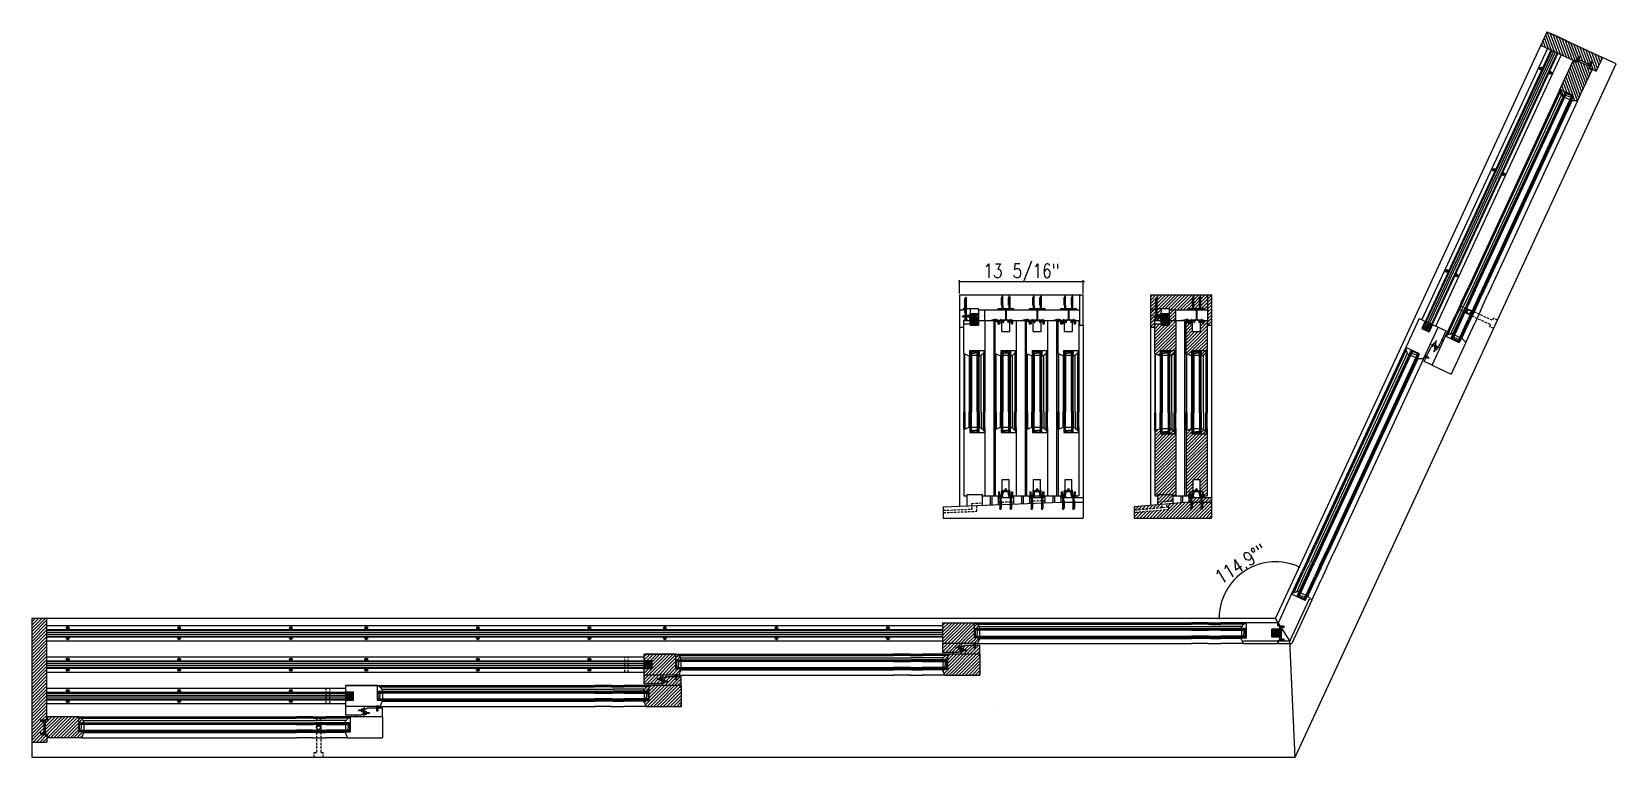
# Model space of a CAD drawing. Header units: inches. Extents: x 1985 to 11287, y 379 to 3234.
# Drawn here: x 7203 to 7373.5, y 1482.6 to 1560.6 of the extents above; entities that cross this region are included whole.
import ezdxf

# ---------------------------------------------------------------- set-up
doc = ezdxf.new("R2010")
doc.units = ezdxf.units.IN
doc.header["$MEASUREMENT"] = 0
doc.linetypes.add('HIDDEN', pattern=[0.375, 0.25, -0.125])
doc.layers.get('0').update_dxf_attribs({"linetype": 'CONTINUOUS'})
doc.layers.get('Defpoints').update_dxf_attribs({"linetype": 'CONTINUOUS'})
for name, color, linetype in [('alum. sill 99', 1, 'CONTINUOUS'), ('glass 99', 6, 'CONTINUOUS'), ('glazing tape 99', 7, 'CONTINUOUS'), ('hardware 99', 94, 'CONTINUOUS'), ('hatch 99', 1, 'CONTINUOUS'), ('weatherstripping 99', 5, 'CONTINUOUS'), ('wood detail 99', 7, 'CONTINUOUS')]:
    doc.layers.add(name, color=color, linetype=linetype)
doc.styles.get("Standard").update_dxf_attribs({"font": 'txt.shx', "width": 0.8})
doc.dimstyles.new('Elevation', dxfattribs={"dimscale": 2, "dimtxt": 0.75, "dimasz": 0.0625, "dimexe": 0.0625, "dimexo": 0.0625, "dimgap": 0.0625, "dimtad": 1, "dimdec": 5, "dimzin": 0, "dimdsep": 46, "dimlunit": 5, "dimtxsty": 'Standard', "dimblk1": 'OBLIQUE', "dimblk2": 'OBLIQUE', "dimsah": 1, "dimcen": 2, "dimdle": 0.0625, "dimclrd": 1, "dimclre": 1, "dimadec": 1, "dimazin": 0, "dimtfac": 0.375, "dimtdec": 5, "dimtmove": 0, "dimatfit": 3, "dimldrblk": 'OBLIQUE', "dimfxl": 1, "dimfrac": 2, "dimtolj": 1, "dimtzin": 0, "dimarcsym": 0})
pattern_1 = [(45, (7801.52825, 106.70212), (-0.176776695, 0.176776695), [])]

msp = doc.modelspace()

# ---------------------------------------------------------------- blocks, each defined once
blk = doc.blocks.new('_OBLIQUE')
at = {"color": 0, "linetype": 'ByBlock'}
blk.add_line((-0.5, -0.5), (0.5, 0.5), dxfattribs=at)
blk = doc.blocks.new('*D165')
at = {"layer": 'Defpoints', "color": 0}
for p in [(7316.18, 1533.8), (7302.87, 1532.35), (7316.18, 1532.35)]:
    blk.add_point(p, dxfattribs=at)
at = {"layer": 'wood detail 99', "color": 1, "lineweight": -2}
for p, q in [((7302.74, 1533.8), (7316.3, 1533.8)), ((7302.87, 1532.48), (7302.87, 1533.93)), ((7316.18, 1532.48), (7316.18, 1533.93))]:
    blk.add_line(p, q, dxfattribs=at)
at = {"layer": 'wood detail 99', "color": 1, "lineweight": -2, "xscale": 0.125, "yscale": 0.125, "zscale": 0.125, "rotation": 180}
blk.add_blockref('_OBLIQUE', (7302.87, 1533.8), dxfattribs=at)
at = {"layer": 'wood detail 99', "color": 1, "lineweight": -2, "xscale": 0.125, "yscale": 0.125, "zscale": 0.125}
blk.add_blockref('_OBLIQUE', (7316.18, 1533.8), dxfattribs=at)
at = {"layer": 'wood detail 99', "color": 0, "insert": (7309.52, 1534.68), "char_height": 1.5, "attachment_point": 5}
blk.add_mtext('\\A1;13 5/16"', dxfattribs=at)
blk = doc.blocks.new('*D167')
at = {"layer": 'Defpoints', "color": 0}
for p in [(7365.41, 1559.16), (7335.45, 1503.48), (7204.67, 1497.57), (7336.87, 1497.57), (7336.87, 1497.57)]:
    blk.add_point(p, dxfattribs=at)
at = {"layer": 'wood detail 99', "color": 1, "lineweight": -2}
blk.add_arc((7336.87, 1497.57), 6.08, 65.1346, 180, dxfattribs=at)
at = {"layer": 'wood detail 99', "color": 1, "lineweight": -2, "xscale": 0.125, "yscale": 0.125, "zscale": 0.125}
for p, rotation in [((7339.42, 1503.08), 335.1346450684126), ((7330.79, 1497.57), 270.000000000004)]:
    blk.add_blockref('_OBLIQUE', p, dxfattribs=dict(at, rotation=rotation))
at = {"layer": 'wood detail 99', "color": 0, "insert": (7333.12, 1503.43), "char_height": 1.5, "attachment_point": 5, "rotation": 32.5673}
blk.add_mtext('\\A1;114.9°"', dxfattribs=at)

# ---------------------------------------------------------------- dimensions: what is measured, and where the dimension line sits
at = {"layer": 'wood detail 99'}
dim = msp.add_angular_dim_2l(base=(7335.454757, 1503.481429), line1=((7336.865606, 1497.569877), (7365.411686, 1559.16464)), line2=((7336.865606, 1497.569877), (7204.665013, 1497.569877)), dimstyle='Elevation', override={"dimpost": '"'}, dxfattribs=at)
dim.commit()
dim.dimension.update_dxf_attribs({"geometry": '*D167', "text_midpoint": (7333.123101, 1503.429228)})
dim = msp.add_linear_dim(base=(7316.179323, 1533.800831), p1=(7302.867315, 1532.351703), p2=(7316.179323, 1532.351703), dimstyle='Elevation', override={"dimpost": '"'}, dxfattribs=at)
dim.commit()
dim.dimension.update_dxf_attribs({"geometry": '*D165', "text_midpoint": (7309.523319, 1534.675831)})

# ---------------------------------------------------------------- hatches: boundary and pattern name
at = {"layer": 'alum. sill 99'}
h = msp.add_hatch(dxfattribs=at)
h.set_pattern_fill('ANSI31', color=256, scale=2, style=0)
h.set_pattern_definition([(45, (-588.93216, -403.26796), (-0.176776695, 0.176776695), [])])
h.paths.add_polyline_path([(7326.118374, 1517.135057), (7326.118374, 1517.409255), (7324.493374, 1517.409255), (7324.493374, 1517.976219), (7324.430874, 1517.976219), (7323.868374, 1517.735148), (7323.868374, 1517.730698), (7323.868374, 1516.452798), (7323.868374, 1510.731218), (7324.163374, 1510.731218), (7324.163374, 1510.885218), (7325.823374, 1510.885218), (7325.823374, 1510.731218), (7326.118374, 1510.731218)])
h.paths.add_polyline_path([(7326.032374, 1517.635769), (7325.969874, 1517.635769), (7325.969874, 1517.648891, 0.3507810594), (7325.844874, 1517.792019, -0.3507810593), (7325.719874, 1517.935147), (7325.719874, 1517.948269), (7325.493374, 1517.948269), (7325.493374, 1517.409255), (7326.032374, 1517.409255)], flags=17)
h.paths.add_polyline_path([(7329.493376, 1517.135057), (7329.493376, 1517.409255), (7327.868376, 1517.409255), (7327.868376, 1517.976219), (7327.805876, 1517.976219), (7327.243376, 1517.735148), (7327.243376, 1517.730698), (7327.243376, 1516.452798), (7327.243376, 1510.731218), (7327.618376, 1510.731218), (7327.618376, 1511.168718), (7327.743376, 1511.168718), (7327.743376, 1510.856218), (7327.930876, 1510.856218), (7327.930876, 1511.356218), (7327.993376, 1511.356218), (7327.993376, 1512.481218), (7328.743376, 1512.481218), (7328.743376, 1511.356218), (7328.805876, 1511.356218), (7328.805876, 1510.856218), (7328.993376, 1510.856218), (7328.993376, 1511.168718), (7329.118376, 1511.168718), (7329.118376, 1510.731218), (7329.193376, 1510.731218), (7329.493376, 1510.731218)])
h.paths.add_polyline_path([(7329.407376, 1517.635769), (7329.344876, 1517.635769), (7329.344876, 1517.648891, 0.3507810594), (7329.219876, 1517.792019, -0.3507810593), (7329.094876, 1517.935147), (7329.094876, 1517.948269), (7328.868376, 1517.948269), (7328.868376, 1517.409255), (7329.407376, 1517.409255)], flags=17)
at = {"layer": 'glazing tape 99'}
h = msp.add_hatch(color=7, dxfattribs=at)
h.paths.add_polyline_path([(7368.004352, 1554.131364), (7367.794108, 1553.677715), (7367.850814, 1553.651434), (7368.061058, 1554.105084)])
h.paths.add_polyline_path([(7368.845063, 1553.715836), (7368.634819, 1553.262186), (7368.691525, 1553.235906), (7368.901769, 1553.689555)])
h = msp.add_hatch(color=7, dxfattribs=at)
h.paths.add_polyline_path([(7355.948141, 1528.117305), (7355.737898, 1527.663655), (7355.794604, 1527.637375), (7356.004847, 1528.091024)])
h.paths.add_polyline_path([(7356.808615, 1527.744419), (7356.598371, 1527.29077), (7356.655078, 1527.26449), (7356.865321, 1527.718139)])
h = msp.add_hatch(color=7, dxfattribs=at)
h.paths.add_polyline_path([(7304.898065, 1525.812655), (7304.960565, 1525.812655), (7304.960565, 1526.312655), (7304.898065, 1526.312655)])
h.paths.add_polyline_path([(7303.960565, 1525.789155), (7304.023065, 1525.789155), (7304.023065, 1526.289155), (7303.960565, 1526.289155)])
h = msp.add_hatch(color=7, dxfattribs=at)
h.paths.add_polyline_path([(7304.898065, 1525.812655), (7304.960565, 1525.812655), (7304.960565, 1526.312655), (7304.898065, 1526.312655)])
h.paths.add_polyline_path([(7303.960565, 1525.789155), (7304.023065, 1525.789155), (7304.023065, 1526.289155), (7303.960565, 1526.289155)])
h = msp.add_hatch(color=7, dxfattribs=at)
h.paths.add_polyline_path([(7308.273067, 1525.812655), (7308.335567, 1525.812655), (7308.335567, 1526.312655), (7308.273067, 1526.312655)])
h.paths.add_polyline_path([(7307.335567, 1525.789155), (7307.398067, 1525.789155), (7307.398067, 1526.289155), (7307.335567, 1526.289155)])
h = msp.add_hatch(color=7, dxfattribs=at)
h.paths.add_polyline_path([(7308.273067, 1525.812655), (7308.335567, 1525.812655), (7308.335567, 1526.312655), (7308.273067, 1526.312655)])
h.paths.add_polyline_path([(7307.335567, 1525.789155), (7307.398067, 1525.789155), (7307.398067, 1526.289155), (7307.335567, 1526.289155)])
h = msp.add_hatch(color=7, dxfattribs=at)
h.paths.add_polyline_path([(7311.648069, 1525.812655), (7311.710569, 1525.812655), (7311.710569, 1526.312655), (7311.648069, 1526.312655)])
h.paths.add_polyline_path([(7310.710569, 1525.789155), (7310.773069, 1525.789155), (7310.773069, 1526.289155), (7310.710569, 1526.289155)])
h = msp.add_hatch(color=7, dxfattribs=at)
h.paths.add_polyline_path([(7311.648069, 1525.812655), (7311.710569, 1525.812655), (7311.710569, 1526.312655), (7311.648069, 1526.312655)])
h.paths.add_polyline_path([(7310.710569, 1525.789155), (7310.773069, 1525.789155), (7310.773069, 1526.289155), (7310.710569, 1526.289155)])
h = msp.add_hatch(color=7, dxfattribs=at)
h.paths.add_polyline_path([(7315.023073, 1525.812655), (7315.085573, 1525.812655), (7315.085573, 1526.312655), (7315.023073, 1526.312655)])
h.paths.add_polyline_path([(7314.085573, 1525.789155), (7314.148073, 1525.789155), (7314.148073, 1526.289155), (7314.085573, 1526.289155)])
h = msp.add_hatch(color=7, dxfattribs=at)
h.paths.add_polyline_path([(7315.023073, 1525.812655), (7315.085573, 1525.812655), (7315.085573, 1526.312655), (7315.023073, 1526.312655)])
h.paths.add_polyline_path([(7314.085573, 1525.789155), (7314.148073, 1525.789155), (7314.148073, 1526.289155), (7314.085573, 1526.289155)])
h = msp.add_hatch(color=7, dxfattribs=at)
h.paths.add_polyline_path([(7325.430874, 1525.812351), (7325.493374, 1525.812351), (7325.493374, 1526.312351), (7325.430874, 1526.312351)])
h.paths.add_polyline_path([(7324.493374, 1525.788851), (7324.555874, 1525.788851), (7324.555874, 1526.288851), (7324.493374, 1526.288851)])
h = msp.add_hatch(color=7, dxfattribs=at)
h.paths.add_polyline_path([(7325.430874, 1525.812351), (7325.493374, 1525.812351), (7325.493374, 1526.312351), (7325.430874, 1526.312351)])
h.paths.add_polyline_path([(7324.493374, 1525.788851), (7324.555874, 1525.788851), (7324.555874, 1526.288851), (7324.493374, 1526.288851)])
h = msp.add_hatch(color=7, dxfattribs=at)
h.paths.add_polyline_path([(7328.805876, 1525.812351), (7328.868376, 1525.812351), (7328.868376, 1526.312351), (7328.805876, 1526.312351)])
h.paths.add_polyline_path([(7327.868376, 1525.788851), (7327.930876, 1525.788851), (7327.930876, 1526.288851), (7327.868376, 1526.288851)])
h = msp.add_hatch(color=7, dxfattribs=at)
h.paths.add_polyline_path([(7328.805876, 1525.812351), (7328.868376, 1525.812351), (7328.868376, 1526.312351), (7328.805876, 1526.312351)])
h.paths.add_polyline_path([(7327.868376, 1525.788851), (7327.930876, 1525.788851), (7327.930876, 1526.288851), (7327.868376, 1526.288851)])
h = msp.add_hatch(color=7, dxfattribs=at)
h.paths.add_polyline_path([(7351.434067, 1526.403548), (7351.223823, 1525.949898), (7351.280529, 1525.923618), (7351.490773, 1526.377267)])
h.paths.add_polyline_path([(7352.274777, 1525.988019), (7352.064534, 1525.53437), (7352.12124, 1525.50809), (7352.331483, 1525.961739)])
h = msp.add_hatch(color=7, dxfattribs=at)
h.paths.add_polyline_path([(7304.898065, 1517.578269), (7304.960565, 1517.578269), (7304.960565, 1518.078269), (7304.898065, 1518.078269)])
h.paths.add_polyline_path([(7303.960565, 1517.606219), (7304.023065, 1517.606219), (7304.023065, 1518.106219), (7303.960565, 1518.106219)])
h = msp.add_hatch(color=7, dxfattribs=at)
h.paths.add_polyline_path([(7308.273067, 1517.578269), (7308.335567, 1517.578269), (7308.335567, 1518.078269), (7308.273067, 1518.078269)])
h.paths.add_polyline_path([(7307.335567, 1517.606219), (7307.398067, 1517.606219), (7307.398067, 1518.106219), (7307.335567, 1518.106219)])
h = msp.add_hatch(color=7, dxfattribs=at)
h.paths.add_polyline_path([(7311.648069, 1517.578269), (7311.710569, 1517.578269), (7311.710569, 1518.078269), (7311.648069, 1518.078269)])
h.paths.add_polyline_path([(7310.710569, 1517.606219), (7310.773069, 1517.606219), (7310.773069, 1518.106219), (7310.710569, 1518.106219)])
h = msp.add_hatch(color=7, dxfattribs=at)
h.paths.add_polyline_path([(7315.023071, 1517.578269), (7315.085571, 1517.578269), (7315.085571, 1518.078269), (7315.023071, 1518.078269)])
h.paths.add_polyline_path([(7314.085571, 1517.606219), (7314.148071, 1517.606219), (7314.148071, 1518.106219), (7314.085571, 1518.106219)])
h = msp.add_hatch(color=7, dxfattribs=at)
h.paths.add_polyline_path([(7325.430874, 1517.448269), (7325.493374, 1517.448269), (7325.493374, 1517.948269), (7325.430874, 1517.948269)])
h.paths.add_polyline_path([(7324.493374, 1517.476219), (7324.555874, 1517.476219), (7324.555874, 1517.976219), (7324.493374, 1517.976219)])
h = msp.add_hatch(color=7, dxfattribs=at)
h.paths.add_polyline_path([(7328.805876, 1517.448269), (7328.868376, 1517.448269), (7328.868376, 1517.948269), (7328.805876, 1517.948269)])
h.paths.add_polyline_path([(7327.868376, 1517.476219), (7327.930876, 1517.476219), (7327.930876, 1517.976219), (7327.868376, 1517.976219)])
h = msp.add_hatch(color=7, dxfattribs=at)
h.paths.add_polyline_path([(7339.377856, 1500.389488), (7339.167612, 1499.935839), (7339.224319, 1499.909558), (7339.434562, 1500.363208)])
h.paths.add_polyline_path([(7340.23833, 1500.016603), (7340.028086, 1499.562954), (7340.084792, 1499.536673), (7340.295036, 1499.990322)])
h = msp.add_hatch(color=7, dxfattribs=at)
h.paths.add_polyline_path([(7304.516509, 1496.476127), (7305.016509, 1496.476127), (7305.016509, 1496.413627), (7304.516509, 1496.413627)])
h.paths.add_polyline_path([(7304.540009, 1495.538627), (7305.040009, 1495.538627), (7305.040009, 1495.476127), (7304.540009, 1495.476127)])
h = msp.add_hatch(color=7, dxfattribs=at)
h.paths.add_polyline_path([(7333.188507, 1496.476127), (7333.688507, 1496.476127), (7333.688507, 1496.413627), (7333.188507, 1496.413627)])
h.paths.add_polyline_path([(7333.165007, 1495.538627), (7333.665007, 1495.538627), (7333.665007, 1495.476127), (7333.165007, 1495.476127)])
h = msp.add_hatch(color=7, dxfattribs=at)
h.paths.add_polyline_path([(7272.39151, 1493.101127), (7272.89151, 1493.101127), (7272.89151, 1493.038627), (7272.39151, 1493.038627)])
h.paths.add_polyline_path([(7272.41501, 1492.163627), (7272.91501, 1492.163627), (7272.91501, 1492.101127), (7272.41501, 1492.101127)])
h = msp.add_hatch(color=7, dxfattribs=at)
h.paths.add_polyline_path([(7272.39151, 1493.101127), (7272.89151, 1493.101127), (7272.89151, 1493.038627), (7272.39151, 1493.038627)])
h.paths.add_polyline_path([(7272.41501, 1492.163627), (7272.91501, 1492.163627), (7272.91501, 1492.101127), (7272.41501, 1492.101127)])
h = msp.add_hatch(color=7, dxfattribs=at)
h.paths.add_polyline_path([(7301.063509, 1493.101127), (7301.563509, 1493.101127), (7301.563509, 1493.038627), (7301.063509, 1493.038627)])
h.paths.add_polyline_path([(7301.040009, 1492.163627), (7301.540009, 1492.163627), (7301.540009, 1492.101127), (7301.040009, 1492.101127)])
h = msp.add_hatch(color=7, dxfattribs=at)
h.paths.add_polyline_path([(7301.063509, 1493.101127), (7301.563509, 1493.101127), (7301.563509, 1493.038627), (7301.063509, 1493.038627)])
h.paths.add_polyline_path([(7301.040009, 1492.163627), (7301.540009, 1492.163627), (7301.540009, 1492.101127), (7301.040009, 1492.101127)])
h = msp.add_hatch(color=7, dxfattribs=at)
h.paths.add_polyline_path([(7240.266512, 1489.726127), (7240.766512, 1489.726127), (7240.766512, 1489.663627), (7240.266512, 1489.663627)])
h.paths.add_polyline_path([(7240.290012, 1488.788627), (7240.790012, 1488.788627), (7240.790012, 1488.726127), (7240.290012, 1488.726127)])
h = msp.add_hatch(color=7, dxfattribs=at)
h.paths.add_polyline_path([(7240.266512, 1489.726127), (7240.766512, 1489.726127), (7240.766512, 1489.663627), (7240.266512, 1489.663627)])
h.paths.add_polyline_path([(7240.290012, 1488.788627), (7240.790012, 1488.788627), (7240.790012, 1488.726127), (7240.290012, 1488.726127)])
h = msp.add_hatch(color=7, dxfattribs=at)
h.paths.add_polyline_path([(7268.93851, 1489.726127), (7269.43851, 1489.726127), (7269.43851, 1489.663627), (7268.93851, 1489.663627)])
h.paths.add_polyline_path([(7268.91501, 1488.788627), (7269.41501, 1488.788627), (7269.41501, 1488.726127), (7268.91501, 1488.726127)])
h = msp.add_hatch(color=7, dxfattribs=at)
h.paths.add_polyline_path([(7268.93851, 1489.726127), (7269.43851, 1489.726127), (7269.43851, 1489.663627), (7268.93851, 1489.663627)])
h.paths.add_polyline_path([(7268.91501, 1488.788627), (7269.41501, 1488.788627), (7269.41501, 1488.726127), (7268.91501, 1488.726127)])
h = msp.add_hatch(color=7, dxfattribs=at)
h.paths.add_polyline_path([(7208.141513, 1486.351127), (7208.641513, 1486.351127), (7208.641513, 1486.288627), (7208.141513, 1486.288627)])
h.paths.add_polyline_path([(7208.165013, 1485.413627), (7208.665013, 1485.413627), (7208.665013, 1485.351127), (7208.165013, 1485.351127)])
h = msp.add_hatch(color=7, dxfattribs=at)
h.paths.add_polyline_path([(7236.813512, 1486.351127), (7237.313512, 1486.351127), (7237.313512, 1486.288627), (7236.813512, 1486.288627)])
h.paths.add_polyline_path([(7236.790012, 1485.413627), (7237.290012, 1485.413627), (7237.290012, 1485.351127), (7236.790012, 1485.351127)])
at = {"layer": 'hardware 99'}
h = msp.add_hatch(dxfattribs=at)
h.set_pattern_fill('ANSI31', color=256, scale=0.25, style=0)
h.set_pattern_definition([(45, (7651.740737, -441.527987), (-0.0220970869, 0.0220970869), [])])
h.paths.add_polyline_path([(7307.308655, 1530.726703), (7307.361597, 1530.798703), (7307.087567, 1530.798703), (7307.087567, 1530.880703), (7307.047567, 1530.880703), (7307.015567, 1530.848703), (7307.015567, 1530.726703)])
h.paths.add_polyline_path([(7307.544538, 1530.798703), (7307.597479, 1530.726703), (7307.799567, 1530.726703), (7307.799567, 1529.711703), (7307.559771, 1529.613703), (7307.523067, 1529.598703), (7307.523067, 1529.378703), (7307.595067, 1529.378703), (7307.595067, 1529.550348), (7307.835567, 1529.648635), (7308.076067, 1529.550348), (7308.076067, 1529.378703), (7308.148067, 1529.378703), (7308.148067, 1529.598703), (7307.871567, 1529.711703), (7307.871567, 1530.726703), (7308.073655, 1530.726703), (7308.126597, 1530.798703), (7307.871567, 1530.798703), (7307.871567, 1530.880703), (7307.799567, 1530.880703), (7307.799567, 1530.798703)])
h.paths.add_polyline_path([(7308.309538, 1530.798703), (7308.362479, 1530.726703), (7308.655567, 1530.726703), (7308.655567, 1530.848703), (7308.623567, 1530.880703), (7308.583567, 1530.880703), (7308.583567, 1530.798703)])
h = msp.add_hatch(dxfattribs=at)
h.set_pattern_fill('ANSI31', color=256, scale=0.25, style=0)
h.set_pattern_definition([(45, (7655.11574, -441.527987), (-0.0220970869, 0.0220970869), [])])
h.paths.add_polyline_path([(7310.683657, 1530.726703), (7310.736598, 1530.798703), (7310.462569, 1530.798703), (7310.462569, 1530.880703), (7310.422569, 1530.880703), (7310.390569, 1530.848703), (7310.390569, 1530.726703)])
h.paths.add_polyline_path([(7310.91954, 1530.798703), (7310.972481, 1530.726703), (7311.174569, 1530.726703), (7311.174569, 1529.711703), (7310.934773, 1529.613703), (7310.898069, 1529.598703), (7310.898069, 1529.378703), (7310.970069, 1529.378703), (7310.970069, 1529.550348), (7311.210569, 1529.648635), (7311.451069, 1529.550348), (7311.451069, 1529.378703), (7311.523069, 1529.378703), (7311.523069, 1529.598703), (7311.246569, 1529.711703), (7311.246569, 1530.726703), (7311.448657, 1530.726703), (7311.501598, 1530.798703), (7311.246569, 1530.798703), (7311.246569, 1530.880703), (7311.174569, 1530.880703), (7311.174569, 1530.798703)])
h.paths.add_polyline_path([(7311.68454, 1530.798703), (7311.737481, 1530.726703), (7312.030569, 1530.726703), (7312.030569, 1530.848703), (7311.998569, 1530.880703), (7311.958569, 1530.880703), (7311.958569, 1530.798703)])
h = msp.add_hatch(dxfattribs=at)
h.set_pattern_fill('ANSI31', color=256, scale=0.25, style=0)
h.set_pattern_definition([(45, (7658.490742, -441.527987), (-0.0220970869, 0.0220970869), [])])
h.paths.add_polyline_path([(7314.058661, 1530.726703), (7314.111602, 1530.798703), (7313.837573, 1530.798703), (7313.837573, 1530.880703), (7313.797573, 1530.880703), (7313.765573, 1530.848703), (7313.765573, 1530.726703)])
h.paths.add_polyline_path([(7314.294543, 1530.798703), (7314.347484, 1530.726703), (7314.549573, 1530.726703), (7314.549573, 1529.711703), (7314.309776, 1529.613703), (7314.273073, 1529.598703), (7314.273073, 1529.378703), (7314.345073, 1529.378703), (7314.345073, 1529.550348), (7314.585573, 1529.648635), (7314.826073, 1529.550348), (7314.826073, 1529.378703), (7314.898073, 1529.378703), (7314.898073, 1529.598703), (7314.621573, 1529.711703), (7314.621573, 1530.726703), (7314.823661, 1530.726703), (7314.876602, 1530.798703), (7314.621573, 1530.798703), (7314.621573, 1530.880703), (7314.549573, 1530.880703), (7314.549573, 1530.798703)])
h.paths.add_polyline_path([(7315.059543, 1530.798703), (7315.112484, 1530.726703), (7315.405573, 1530.726703), (7315.405573, 1530.848703), (7315.373573, 1530.880703), (7315.333573, 1530.880703), (7315.333573, 1530.798703)])
h = msp.add_hatch(dxfattribs=at)
h.set_pattern_fill('ANSI31', color=256, scale=0.25, style=0)
h.set_pattern_definition([(45, (7672.273546, -441.52829), (-0.0220970869, 0.0220970869), [])])
h.paths.add_polyline_path([(7327.841464, 1530.726399), (7327.894406, 1530.798399), (7327.620376, 1530.798399), (7327.620376, 1530.880399), (7327.580376, 1530.880399), (7327.548376, 1530.848399), (7327.548376, 1530.726399)])
h.paths.add_polyline_path([(7328.077347, 1530.798399), (7328.130288, 1530.726399), (7328.332376, 1530.726399), (7328.332376, 1529.711399), (7328.09258, 1529.613399), (7328.055876, 1529.598399), (7328.055876, 1529.378399), (7328.127876, 1529.378399), (7328.127876, 1529.550044), (7328.368376, 1529.648331), (7328.608876, 1529.550044), (7328.608876, 1529.378399), (7328.680876, 1529.378399), (7328.680876, 1529.598399), (7328.404376, 1529.711399), (7328.404376, 1530.726399), (7328.606464, 1530.726399), (7328.659406, 1530.798399), (7328.404376, 1530.798399), (7328.404376, 1530.880399), (7328.332376, 1530.880399), (7328.332376, 1530.798399)])
h.paths.add_polyline_path([(7328.842347, 1530.798399), (7328.895288, 1530.726399), (7329.188376, 1530.726399), (7329.188376, 1530.848399), (7329.156376, 1530.880399), (7329.116376, 1530.880399), (7329.116376, 1530.798399)])
h = msp.add_hatch(dxfattribs=at)
h.set_pattern_fill('ANSI31', color=256, angle=65.13464507, style=0)
h.set_pattern_definition([(20.134645, (6312.31245, 2363.49343), (0.043028434, -0.117360785), [])])
h.paths.add_polyline_path([(7352.952597, 1529.53149), (7352.58467, 1528.737604), (7353.378556, 1528.369678), (7353.746483, 1529.163564)])
h = msp.add_hatch(dxfattribs=at)
h.set_pattern_fill('ANSI31', color=256, scale=0.25, style=0)
h.set_pattern_definition([(45, (7651.740737, -380.832976), (-0.0220970869, 0.0220970869), [])])
h.paths.add_polyline_path([(7307.136155, 1510.731218), (7307.010567, 1510.731218), (7307.010567, 1510.571218), (7307.082567, 1510.571218), (7307.082567, 1510.631218), (7307.209685, 1510.631218)])
h.paths.add_polyline_path([(7307.501622, 1510.719591), (7307.581743, 1511.209218), (7308.089391, 1511.209218), (7308.169512, 1510.719591), (7308.169512, 1510.571218), (7308.241512, 1510.571218), (7308.241512, 1510.631218), (7308.319685, 1510.631218), (7308.246155, 1510.731218), (7308.240567, 1510.731218), (7308.150567, 1511.281218), (7307.935567, 1511.281218), (7307.935567, 1511.381218, 1), (7307.735567, 1511.381218), (7307.735567, 1511.281218), (7307.520567, 1511.281218), (7307.430567, 1510.731218), (7307.424979, 1510.731218), (7307.35145, 1510.631218), (7307.429622, 1510.631218), (7307.429622, 1510.571218), (7307.501622, 1510.571218)])
h.paths.add_polyline_path([(7308.660567, 1510.731218), (7308.534979, 1510.731218), (7308.46145, 1510.631218), (7308.588567, 1510.631218), (7308.588567, 1510.571218), (7308.660567, 1510.571218)])
h = msp.add_hatch(dxfattribs=at)
h.set_pattern_fill('ANSI31', color=256, scale=0.25, style=0)
h.set_pattern_definition([(45, (7655.11574, -380.832976), (-0.0220970869, 0.0220970869), [])])
h.paths.add_polyline_path([(7310.511157, 1510.731218), (7310.385569, 1510.731218), (7310.385569, 1510.571218), (7310.457569, 1510.571218), (7310.457569, 1510.631218), (7310.584687, 1510.631218)])
h.paths.add_polyline_path([(7310.876624, 1510.719591), (7310.956745, 1511.209218), (7311.464393, 1511.209218), (7311.544514, 1510.719591), (7311.544514, 1510.571218), (7311.616514, 1510.571218), (7311.616514, 1510.631218), (7311.694687, 1510.631218), (7311.621157, 1510.731218), (7311.615569, 1510.731218), (7311.525569, 1511.281218), (7311.310569, 1511.281218), (7311.310569, 1511.381218, 1), (7311.110569, 1511.381218), (7311.110569, 1511.281218), (7310.895569, 1511.281218), (7310.805569, 1510.731218), (7310.799981, 1510.731218), (7310.726451, 1510.631218), (7310.804624, 1510.631218), (7310.804624, 1510.571218), (7310.876624, 1510.571218)])
h.paths.add_polyline_path([(7312.035569, 1510.731218), (7311.909981, 1510.731218), (7311.836451, 1510.631218), (7311.963569, 1510.631218), (7311.963569, 1510.571218), (7312.035569, 1510.571218)])
h = msp.add_hatch(dxfattribs=at)
h.set_pattern_fill('ANSI31', color=256, scale=0.25, style=0)
h.set_pattern_definition([(45, (7658.49074, -380.832976), (-0.0220970869, 0.0220970869), [])])
h.paths.add_polyline_path([(7313.886159, 1510.731218), (7313.760571, 1510.731218), (7313.760571, 1510.571218), (7313.832571, 1510.571218), (7313.832571, 1510.631218), (7313.959688, 1510.631218)])
h.paths.add_polyline_path([(7314.251626, 1510.719591), (7314.331747, 1511.209218), (7314.839395, 1511.209218), (7314.919516, 1510.719591), (7314.919516, 1510.571218), (7314.991516, 1510.571218), (7314.991516, 1510.631218), (7315.069688, 1510.631218), (7314.996159, 1510.731218), (7314.990571, 1510.731218), (7314.900571, 1511.281218), (7314.685571, 1511.281218), (7314.685571, 1511.381218, 1), (7314.485571, 1511.381218), (7314.485571, 1511.281218), (7314.270571, 1511.281218), (7314.180571, 1510.731218), (7314.174983, 1510.731218), (7314.101453, 1510.631218), (7314.179626, 1510.631218), (7314.179626, 1510.571218), (7314.251626, 1510.571218)])
h.paths.add_polyline_path([(7315.410571, 1510.731218), (7315.284983, 1510.731218), (7315.211453, 1510.631218), (7315.338571, 1510.631218), (7315.338571, 1510.571218), (7315.410571, 1510.571218)])
h = msp.add_hatch(dxfattribs=at)
h.set_pattern_fill('ANSI31', color=256, scale=0.25, style=0)
h.set_pattern_definition([(45, (7672.273546, -380.832976), (-0.0220970869, 0.0220970869), [])])
h.paths.add_polyline_path([(7327.668964, 1510.731218), (7327.543376, 1510.731218), (7327.543376, 1510.571218), (7327.615376, 1510.571218), (7327.615376, 1510.631218), (7327.742494, 1510.631218)])
h.paths.add_polyline_path([(7328.034431, 1510.719591), (7328.114552, 1511.209218), (7328.6222, 1511.209218), (7328.702321, 1510.719591), (7328.702321, 1510.571218), (7328.774321, 1510.571218), (7328.774321, 1510.631218), (7328.852494, 1510.631218), (7328.778964, 1510.731218), (7328.773376, 1510.731218), (7328.683376, 1511.281218), (7328.468376, 1511.281218), (7328.468376, 1511.381218, 1), (7328.268376, 1511.381218), (7328.268376, 1511.281218), (7328.053376, 1511.281218), (7327.963376, 1510.731218), (7327.957788, 1510.731218), (7327.884259, 1510.631218), (7327.962431, 1510.631218), (7327.962431, 1510.571218), (7328.034431, 1510.571218)])
h.paths.add_polyline_path([(7329.193376, 1510.731218), (7329.067788, 1510.731218), (7328.994259, 1510.631218), (7329.121376, 1510.631218), (7329.121376, 1510.571218), (7329.193376, 1510.571218)])
h = msp.add_hatch(dxfattribs=at)
h.set_pattern_fill('ANSI31', color=256, style=0)
h.set_pattern_definition([(45, (7656.40093, 200.69706), (-0.088388348, 0.088388348), [])])
h.paths.add_polyline_path([(7337.324507, 1496.413627), (7336.449507, 1496.413627), (7336.449507, 1495.538627), (7337.324507, 1495.538627)])
h = msp.add_hatch(dxfattribs=at)
h.set_pattern_fill('ANSI31', color=256, style=0)
h.set_pattern_definition([(135, (6949.83858, 197.32206), (0.088388348, 0.088388348), [])])
h.paths.add_polyline_path([(7268.91501, 1492.163627), (7269.79001, 1492.163627), (7269.79001, 1493.038627), (7268.91501, 1493.038627)])
h = msp.add_hatch(dxfattribs=at)
h.set_pattern_fill('ANSI31', color=256, style=0)
h.set_pattern_definition([(135, (6917.71359, 193.94706), (0.088388348, 0.088388348), [])])
h.paths.add_polyline_path([(7236.790012, 1488.788627), (7237.665012, 1488.788627), (7237.665012, 1489.663627), (7236.790012, 1489.663627)])
at = {"layer": 'hatch 99'}
h = msp.add_hatch(dxfattribs=at)
h.set_pattern_fill('ANSI31', color=256, scale=2, angle=65.13464507, style=0)
h.set_pattern_definition([(110.134645, (8628.2053, 1199.71944), (-0.23472157, -0.08605687), [])])
h.paths.add_polyline_path([(7366.094978, 1560.638999), (7365.411686, 1559.16464), (7369.140115, 1557.4367), (7369.360486, 1557.696082), (7369.474041, 1557.941103), (7369.511651, 1558.022256), (7369.625063, 1557.969695), (7369.473898, 1557.643521), (7370.641591, 1557.102354), (7370.792757, 1557.428528), (7370.906169, 1557.375967), (7370.755004, 1557.049793), (7370.699535, 1556.713987), (7371.365832, 1556.405192), (7372.049124, 1557.879552)])
h.paths.add_polyline_path([(7369.334779, 1557.522279), (7369.184716, 1557.347144), (7368.872834, 1557.491685), (7367.453695, 1554.429566), (7368.928055, 1553.746274), (7368.691525, 1553.235906), (7368.748231, 1553.209626), (7369.359954, 1553.191825), (7370.914255, 1556.545589), (7370.602374, 1556.690131), (7370.639006, 1556.917836)])
h.paths.add_polyline_path([(7367.531723, 1554.393404), (7367.436477, 1554.187888), (7367.493183, 1554.161608), (7367.487665, 1554.149702, 0.3507810594), (7367.540894, 1553.967281, -0.375199902), (7367.588605, 1553.772955), (7367.794108, 1553.677715), (7368.020757, 1554.166762)], flags=17)
h = msp.add_hatch(dxfattribs=at)
h.set_pattern_fill('ANSI31', color=256, scale=2, style=0)
h.set_pattern_definition(pattern_1)
h.paths.add_polyline_path([(7329.962126, 1532.351399), (7329.587126, 1532.351399), (7329.587126, 1529.098399), (7329.962126, 1529.098399)])
h.paths.add_polyline_path([(7329.493376, 1529.598399), (7329.111376, 1529.598399), (7329.111376, 1529.223399), (7329.039376, 1529.223399), (7328.993376, 1529.223399), (7328.993376, 1529.535899), (7328.861376, 1529.535899), (7328.805876, 1529.535899), (7328.805876, 1528.410899), (7327.930876, 1528.410899), (7327.930876, 1529.535899), (7327.743376, 1529.535899), (7327.743376, 1529.223399), (7327.507376, 1529.223399), (7327.507376, 1529.535899), (7327.375376, 1529.535899), (7327.243376, 1529.535899), (7327.243376, 1526.029922), (7327.805876, 1525.788851), (7327.868376, 1525.788851), (7327.868376, 1526.351365), (7329.493376, 1526.351365)])
h.paths.add_polyline_path([(7329.344876, 1526.124851), (7329.407376, 1526.124851), (7329.407376, 1526.351365), (7328.868376, 1526.351365), (7328.868376, 1525.812351), (7329.094876, 1525.812351, -0.375199902), (7329.219876, 1525.968601, 0.375199902)], flags=17)
h.paths.add_polyline_path([(7326.118374, 1529.598399), (7325.430874, 1529.598399), (7325.430874, 1529.101399), (7324.555874, 1529.101399), (7324.555874, 1529.223399), (7323.868374, 1529.223399), (7323.868374, 1526.029922), (7324.430874, 1525.788851), (7324.493374, 1525.788851), (7324.493374, 1526.351365), (7326.118374, 1526.351365)])
h.paths.add_polyline_path([(7326.032374, 1526.351365), (7325.493374, 1526.351365), (7325.493374, 1525.812351), (7325.719874, 1525.812351, -0.375199902), (7325.844874, 1525.968601, 0.375199902), (7325.969874, 1526.124851), (7326.032374, 1526.124851)], flags=17)
h.paths.add_polyline_path([(7326.118374, 1530.726399), (7325.430874, 1530.726399), (7325.430874, 1530.348399), (7325.430874, 1529.598399), (7326.118374, 1529.598399)])
h.paths.add_polyline_path([(7323.868374, 1529.598399), (7323.993374, 1529.768399), (7323.993374, 1529.957288), (7323.870874, 1529.957288), (7323.82058, 1529.979788), (7323.726684, 1529.979788), (7323.586978, 1530.042288), (7323.726684, 1530.104788), (7323.82058, 1530.104788), (7323.870874, 1530.127288), (7323.993374, 1530.127288), (7323.993374, 1530.410899), (7323.970874, 1530.410899), (7323.970874, 1530.880399), (7323.798874, 1530.880399), (7323.798874, 1530.726399), (7323.525124, 1530.726399), (7323.400124, 1530.601399), (7323.400124, 1528.880399), (7323.868374, 1528.880399)])
h.paths.add_polyline_path([(7324.555874, 1529.87902), (7324.555874, 1529.957288), (7324.118374, 1529.957288), (7324.118374, 1529.768399), (7324.243374, 1529.598399), (7324.508756, 1529.598399, -0.2675343549), (7324.508562, 1529.848064, -0.2390847831)])
h.paths.add_polyline_path([(7324.555874, 1530.880399), (7324.140874, 1530.880399), (7324.140874, 1530.410899), (7324.118374, 1530.410899), (7324.118374, 1530.127288), (7324.555874, 1530.127288)])
h = msp.add_hatch(dxfattribs=at)
h.set_pattern_fill('ANSI31', color=256, scale=2, style=0)
h.set_pattern_definition(pattern_1)
h.paths.add_polyline_path([(7327.910876, 1532.036399), (7327.933376, 1532.093399), (7327.933376, 1532.351399), (7323.400124, 1532.351399), (7323.400124, 1530.726399), (7323.798874, 1530.726399), (7323.798874, 1530.880399), (7323.962616, 1530.880399), (7323.970874, 1530.88382), (7323.970874, 1531.908399), (7323.993374, 1531.958693), (7323.993374, 1532.108759), (7324.055874, 1532.248465), (7324.118374, 1532.108759), (7324.118374, 1531.958693), (7324.140874, 1531.908399), (7324.140874, 1530.880399), (7325.438874, 1530.880399), (7325.438874, 1530.726399), (7327.548376, 1530.726399), (7327.548376, 1530.880399), (7327.933376, 1530.880399), (7327.933376, 1531.243899), (7327.910876, 1531.243899)])
h.paths.add_polyline_path([(7328.675876, 1532.036399), (7328.698376, 1532.093399), (7328.698376, 1532.351399), (7328.038376, 1532.351399), (7328.038376, 1532.093399), (7328.060876, 1532.036399), (7328.060876, 1531.243899), (7328.038376, 1531.243899), (7328.038376, 1530.880399), (7328.698376, 1530.880399), (7328.698376, 1531.243899), (7328.675876, 1531.243899)])
h.paths.add_polyline_path([(7329.587126, 1532.351399), (7328.803376, 1532.351399), (7328.803376, 1532.093399), (7328.825876, 1532.036399), (7328.825876, 1531.243899), (7328.803376, 1531.243899), (7328.803376, 1530.880399), (7329.188376, 1530.880399), (7329.188376, 1530.726399), (7329.587126, 1530.726399)])
h = msp.add_hatch(dxfattribs=at)
h.set_pattern_fill('ANSI31', color=256, scale=0.5, style=0)
h.set_pattern_definition([(45, (7825.371427, 98.629365), (-0.0441941738, 0.0441941738), [])])
h.paths.add_polyline_path([(7304.898065, 1530.348703), (7304.023065, 1530.348703), (7304.023065, 1530.127592), (7304.335565, 1530.127592), (7304.335565, 1530.105092), (7304.728065, 1530.105092), (7304.898065, 1530.230092)])
h.paths.add_polyline_path([(7304.898065, 1529.855092), (7304.728065, 1529.980092), (7304.335565, 1529.980092), (7304.335565, 1529.957592), (7304.023065, 1529.957592), (7304.023065, 1529.914683, -0.3659773819), (7304.207943, 1529.758433), (7304.460565, 1529.758433), (7304.460565, 1529.695933), (7304.207943, 1529.695933, -0.3659773819), (7304.023065, 1529.539683), (7304.023065, 1529.101703), (7304.898065, 1529.101703), (7304.898065, 1529.598703)])
h = msp.add_hatch(dxfattribs=at)
h.set_pattern_fill('ANSI31', color=256, scale=0.5, style=0)
h.set_pattern_definition([(45, (7829.007457, 98.62558), (-0.0441941738, 0.0441941738), [])])
h.paths.add_polyline_path([(7325.430874, 1529.598399), (7325.430874, 1529.854788), (7325.260874, 1529.979788), (7324.868374, 1529.979788), (7324.868374, 1529.957288), (7324.555874, 1529.957288), (7324.555874, 1529.910899, -0.3659773819), (7324.740752, 1529.754649), (7324.993374, 1529.754649), (7324.993374, 1529.692149), (7324.740752, 1529.692149, -0.3659773819), (7324.555874, 1529.535899), (7324.555874, 1529.348399), (7324.555874, 1529.101399), (7325.430874, 1529.101399)])
h.paths.add_polyline_path([(7325.430874, 1530.348399), (7324.555874, 1530.348399), (7324.555874, 1530.127288), (7324.868374, 1530.127288), (7324.868374, 1530.104788), (7325.260874, 1530.104788), (7325.430874, 1530.229788)])
h = msp.add_hatch(dxfattribs=at)
h.set_pattern_fill('ANSI31', color=256, scale=2, style=0)
h.set_pattern_definition(pattern_1)
h.paths.add_polyline_path([(7329.962126, 1510.071218), (7328.998376, 1510.071218), (7328.998376, 1509.421218), (7328.975876, 1509.364218), (7328.975876, 1509.235417), (7328.923376, 1509.095711), (7328.870876, 1509.235417), (7328.870876, 1509.364218), (7328.848376, 1509.421218), (7328.848376, 1510.071218), (7327.888376, 1510.071218), (7327.888376, 1509.421218), (7327.865876, 1509.364218), (7327.865876, 1509.235417), (7327.813376, 1509.095711), (7327.760876, 1509.235417), (7327.760876, 1509.364218), (7327.738376, 1509.421218), (7327.738376, 1510.071218), (7327.543376, 1510.071218), (7325.151766, 1509.863558), (7325.184205, 1509.489963), (7325.371002, 1509.506183), (7325.392628, 1509.25712), (7321.650124, 1508.932163), (7321.650124, 1508.351218), (7329.962126, 1508.351218)])
h.paths.add_polyline_path([(7329.962126, 1510.571218), (7329.193376, 1510.571218), (7328.975876, 1510.571218), (7328.975876, 1510.213718), (7328.998376, 1510.213718), (7328.998376, 1510.071218), (7329.962126, 1510.071218)])
h.paths.add_polyline_path([(7328.870876, 1510.571218), (7327.865876, 1510.571218), (7327.865876, 1510.213718), (7327.888376, 1510.213718), (7327.888376, 1510.071218), (7328.848376, 1510.071218), (7328.848376, 1510.213718), (7328.870876, 1510.213718)])
h.paths.add_polyline_path([(7327.760876, 1510.571218), (7327.543376, 1510.571218), (7327.543376, 1510.071218), (7327.738376, 1510.071218), (7327.738376, 1510.213718), (7327.760876, 1510.213718)])
h.paths.add_polyline_path([(7325.823374, 1510.822718), (7325.760874, 1510.885218), (7324.225874, 1510.885218), (7324.163374, 1510.822718), (7324.163374, 1509.777737), (7324.623529, 1509.817692), (7324.601903, 1510.066754), (7325.823374, 1510.172813)])
h.paths.add_polyline_path([(7324.65364, 1509.820306), (7321.650124, 1509.559514), (7321.650124, 1509.183104), (7324.686079, 1509.446712)], flags=17)
h = msp.add_hatch(dxfattribs=at)
h.set_pattern_fill('ANSI31', color=256, scale=2, style=0)
h.set_pattern_definition([(45, (7592.15094, 318.99247), (-0.176776695, 0.176776695), [])])
h.paths.add_polyline_path([(7204.665013, 1497.569877), (7203.040013, 1497.569877), (7203.040013, 1484.257377), (7204.665013, 1484.257377), (7204.665013, 1484.991752), (7204.337013, 1485.082627), (7204.066859, 1485.082627), (7203.977513, 1485.082627), (7203.977513, 1485.207627), (7204.337013, 1485.207627), (7204.337013, 1486.494627), (7203.977513, 1486.494627), (7203.977513, 1486.619627), (7204.337013, 1486.619627), (7204.665013, 1486.710502), (7204.665013, 1486.976127)])
h.paths.add_polyline_path([(7208.102499, 1486.976127), (7204.727513, 1486.976127), (7204.727513, 1486.632379), (7204.505513, 1486.569869), (7204.505513, 1485.132384), (7204.727513, 1485.069874), (7204.727513, 1484.726127), (7208.423942, 1484.726127), (7208.665013, 1485.288627), (7208.665013, 1485.351127), (7208.102499, 1485.351127)])
edge = h.paths.add_edge_path(flags=17)
edge.add_arc((7208.335574, 1486.675672), 0.152097, 10.20801971, 87.52763621)
edge.add_line((7208.342135, 1486.827627), (7208.329013, 1486.827627))
edge.add_line((7208.329013, 1486.827627), (7208.329013, 1486.890127))
edge.add_line((7208.329013, 1486.890127), (7208.102499, 1486.890127))
edge.add_line((7208.102499, 1486.890127), (7208.102499, 1486.351127))
edge.add_line((7208.102499, 1486.351127), (7208.641513, 1486.351127))
edge.add_line((7208.641513, 1486.351127), (7208.641513, 1486.577627))
edge.add_arc((7208.634952, 1486.729582), 0.152097, 190.2080197, 272.47236379, ccw=False)
h = msp.add_hatch(dxfattribs=at)
h.set_pattern_fill('ANSI31', color=256, scale=2, style=0)
h.set_pattern_definition([(45, (7624.27593, 1138.73261), (-0.1767767, 0.1767767), [])])
h.paths.add_polyline_path([(7304.860259, 1496.827627, 0.3507810594), (7304.717131, 1496.952627), (7304.704009, 1496.952627), (7304.704009, 1497.015127), (7304.477494, 1497.015127), (7304.477494, 1496.476127), (7305.016509, 1496.476127), (7305.016509, 1496.702627, -0.375199902)], flags=17)
h.paths.add_polyline_path([(7304.477494, 1497.101127), (7301.040009, 1497.101127), (7301.040009, 1494.851127), (7304.798937, 1494.851127), (7305.040009, 1495.413627), (7305.040009, 1495.476127), (7304.477494, 1495.476127)])
h.paths.add_polyline_path([(7303.102509, 1494.663631), (7303.102509, 1494.851127), (7301.040009, 1494.851127), (7301.040009, 1493.913627), (7302.727502, 1493.913627), (7303.102509, 1494.130137), (7303.102509, 1494.180374), (7302.738123, 1494.390752), (7302.456799, 1494.390752), (7302.456799, 1494.453252), (7302.738123, 1494.453252)])
h.paths.add_polyline_path([(7305.040009, 1494.663627), (7304.527656, 1494.663627), (7304.527656, 1494.35002), (7304.433656, 1494.35002), (7304.433656, 1494.663627), (7303.352502, 1494.663627), (7302.977509, 1494.447124), (7302.977509, 1494.39688), (7303.341889, 1494.186506), (7303.623219, 1494.186506), (7303.623219, 1494.124006), (7303.341889, 1494.124006), (7302.977509, 1493.91363), (7302.977509, 1493.726127), (7305.040009, 1493.726127)])
h.paths.add_polyline_path([(7301.602523, 1493.640127), (7301.372709, 1493.640127), (7301.372709, 1493.577627), (7301.360446, 1493.577627, 0.3512557705), (7301.220238, 1493.455438, -0.380557848), (7301.063509, 1493.327627), (7301.063509, 1493.101127), (7301.602523, 1493.101127)], flags=17)
h.paths.add_polyline_path([(7305.040009, 1493.726127), (7301.602523, 1493.726127), (7301.602523, 1492.101127), (7301.040009, 1492.101127), (7301.040009, 1492.038627), (7301.28108, 1491.476127), (7305.040009, 1491.476127)])
h = msp.add_hatch(dxfattribs=at)
h.set_pattern_fill('ANSI31', color=256, scale=2, style=0)
h.set_pattern_definition([(45, (7592.15094, 1135.35761), (-0.1767767, 0.1767767), [])])
h.paths.add_polyline_path([(7272.73526, 1493.452627, 0.3507810594), (7272.592132, 1493.577627), (7272.57901, 1493.577627), (7272.57901, 1493.640127), (7272.352496, 1493.640127), (7272.352496, 1493.101127), (7272.89151, 1493.101127), (7272.89151, 1493.327627, -0.375199902)], flags=17)
h.paths.add_polyline_path([(7272.352496, 1493.726127), (7268.91501, 1493.726127), (7268.91501, 1491.476127), (7272.673939, 1491.476127), (7272.91501, 1492.038627), (7272.91501, 1492.101127), (7272.352496, 1492.101127)])
h.paths.add_polyline_path([(7270.97751, 1491.288631), (7270.97751, 1491.476127), (7268.91501, 1491.476127), (7268.91501, 1490.538627), (7270.602503, 1490.538627), (7270.97751, 1490.755137), (7270.97751, 1490.805374), (7270.613124, 1491.015752), (7270.3318, 1491.015752), (7270.3318, 1491.078252), (7270.613124, 1491.078252)])
h.paths.add_polyline_path([(7272.91501, 1491.288627), (7272.402657, 1491.288627), (7272.402657, 1490.97502), (7272.308657, 1490.97502), (7272.308657, 1491.288627), (7271.227503, 1491.288627), (7270.85251, 1491.072124), (7270.85251, 1491.02188), (7271.216891, 1490.811506), (7271.49822, 1490.811506), (7271.49822, 1490.749006), (7271.216891, 1490.749006), (7270.85251, 1490.53863), (7270.85251, 1490.351127), (7272.91501, 1490.351127)])
h.paths.add_polyline_path([(7269.477524, 1490.265127), (7269.24771, 1490.265127), (7269.24771, 1490.202627), (7269.235447, 1490.202627, 0.3512557705), (7269.095239, 1490.080438, -0.380557848), (7268.93851, 1489.952627), (7268.93851, 1489.726127), (7269.477524, 1489.726127)], flags=17)
h.paths.add_polyline_path([(7272.91501, 1490.351127), (7269.477524, 1490.351127), (7269.477524, 1488.726127), (7268.91501, 1488.726127), (7268.91501, 1488.663627), (7269.156082, 1488.101127), (7272.91501, 1488.101127)])
at = {"layer": 'weatherstripping 99'}
h = msp.add_hatch(dxfattribs=at)
h.set_pattern_fill('ANSI36', color=256, scale=0.125, angle=380.13464507, style=0)
h.set_pattern_definition([(155.1346451, (6514.06069, 161.94429), (-0.01823882797, 0.02567423696), [0.0390625, -0.0078125, 0, -0.0078125])])
h.paths.add_polyline_path([(7352.972419, 1525.850803), (7353.112542, 1525.785863), (7353.00742, 1525.559038), (7352.855409, 1525.629487)])
for points in [[(7353.112542, 1525.785863), (7353.140644, 1525.772839), (7353.100495, 1525.686165), (7353.118471, 1525.645069), (7353.172722, 1525.619927), (7353.159396, 1525.694711), (7353.18507, 1525.682812), (7353.198396, 1525.608028), (7353.269971, 1525.574857), (7353.256646, 1525.649641), (7353.282319, 1525.637742), (7353.309564, 1525.538321), (7353.303361, 1525.524937), (7353.074865, 1525.630833), (7353.035566, 1525.545994), (7353.00742, 1525.559038)], [(7304.371156, 1494.69352), (7304.371156, 1494.662547), (7304.466677, 1494.662528), (7304.496404, 1494.628938), (7304.496404, 1494.569144), (7304.434156, 1494.612681), (7304.434156, 1494.584384), (7304.496404, 1494.540847), (7304.496404, 1494.461959), (7304.434156, 1494.505495), (7304.434156, 1494.477198), (7304.512904, 1494.410674), (7304.527656, 1494.410674), (7304.527656, 1494.662516), (7304.621156, 1494.662498), (7304.621156, 1494.69352)], [(7272.246157, 1491.31852), (7272.246157, 1491.287547), (7272.341678, 1491.287528), (7272.371405, 1491.253938), (7272.371406, 1491.194144), (7272.309157, 1491.237681), (7272.309157, 1491.209384), (7272.371406, 1491.165847), (7272.371406, 1491.086959), (7272.309157, 1491.130495), (7272.309157, 1491.102198), (7272.387906, 1491.035674), (7272.402658, 1491.035674), (7272.402658, 1491.287516), (7272.496157, 1491.287498), (7272.496157, 1491.31852)], [(7240.121159, 1487.94352), (7240.121159, 1487.912547), (7240.21668, 1487.912528), (7240.246407, 1487.878938), (7240.246407, 1487.819144), (7240.184159, 1487.862681), (7240.184159, 1487.834384), (7240.246407, 1487.790847), (7240.246407, 1487.711959), (7240.184159, 1487.755495), (7240.184159, 1487.727198), (7240.262907, 1487.660674), (7240.277659, 1487.660674), (7240.277659, 1487.912516), (7240.371159, 1487.912498), (7240.371159, 1487.94352)]]:
    msp.add_hatch(color=256, dxfattribs=at).paths.add_polyline_path(points)
h = msp.add_hatch(dxfattribs=at)
h.set_pattern_fill('ANSI36', color=256, scale=0.125, angle=315, style=0)
h.set_pattern_definition([(90, (8894.593108, 1682.485929), (-0.015625, 0.02734375), [0.0390625, -0.0078125, 0, -0.0078125])])
h.paths.add_polyline_path([(7304.371156, 1494.84796), (7304.371156, 1494.69352), (7304.621156, 1494.69352), (7304.621156, 1494.861062)])
h = msp.add_hatch(dxfattribs=at)
h.set_pattern_fill('ANSI36', color=256, scale=0.125, angle=315, style=0)
h.set_pattern_definition([(90, (8862.46811, 1679.110929), (-0.015625, 0.02734375), [0.0390625, -0.0078125, 0, -0.0078125])])
h.paths.add_polyline_path([(7272.246157, 1491.47296), (7272.246157, 1491.31852), (7272.496157, 1491.31852), (7272.496157, 1491.486062)])
h = msp.add_hatch(dxfattribs=at)
h.set_pattern_fill('ANSI36', color=256, scale=0.125, angle=315, style=0)
h.set_pattern_definition([(90, (8830.34311, 1675.735929), (-0.015625, 0.02734375), [0.0390625, -0.0078125, 0, -0.0078125])])
h.paths.add_polyline_path([(7240.121159, 1488.09796), (7240.121159, 1487.94352), (7240.371159, 1487.94352), (7240.371159, 1488.111062)])

# ---------------------------------------------------------------- linework, layer by layer
at = {"layer": 'glass 99', "color": 6}
for p, q in [((7358.229269, 1532.890727), (7368.061058, 1554.105084)), ((7358.342681, 1532.838166), (7368.151476, 1554.002906)), ((7368.718537, 1553.740102), (7358.909743, 1532.575362)), ((7368.845063, 1553.715836), (7359.023155, 1532.522801)), ((7367.963228, 1553.596719), (7368.53029, 1553.333915)), ((7368.101608, 1553.82398), (7368.029076, 1553.7388)), ((7368.831949, 1553.687541), (7368.038063, 1554.055467)), ((7368.101608, 1553.82398), (7368.414634, 1553.678908)), ((7368.614247, 1553.586397), (7368.414634, 1553.678908)), ((7368.614247, 1553.586397), (7368.596137, 1553.475995)), ((7358.229269, 1532.890727), (7357.466406, 1531.244674)), ((7358.342681, 1532.838166), (7357.579818, 1531.192113)), ((7356.906277, 1530.036068), (7357.466406, 1531.244674)), ((7357.01969, 1529.983507), (7357.579818, 1531.192113)), ((7358.146879, 1530.929308), (7358.909743, 1532.575362)), ((7358.260292, 1530.876747), (7359.023155, 1532.522801)), ((7356.906277, 1530.036068), (7355.794604, 1527.637375)), ((7357.01969, 1529.983507), (7355.931011, 1527.63443)), ((7356.498072, 1527.371626), (7357.586751, 1529.720702)), ((7356.598371, 1527.29077), (7357.700164, 1529.668141)), ((7358.146879, 1530.929308), (7357.586751, 1529.720702)), ((7358.260292, 1530.876747), (7357.700164, 1529.668141)), ((7356.611485, 1527.319065), (7355.817598, 1527.686991)), ((7356.034302, 1527.78598), (7356.052412, 1527.896383)), ((7356.034302, 1527.78598), (7356.347328, 1527.640909)), ((7356.11826, 1528.038463), (7356.685321, 1527.775659)), ((7356.546942, 1527.548398), (7356.347328, 1527.640909)), ((7356.546942, 1527.548398), (7356.619474, 1527.633578)), ((7304.023065, 1526.289155), (7304.023065, 1519.777691)), ((7304.023065, 1526.257969), (7304.898065, 1526.257969)), ((7304.023065, 1526.257969), (7304.898065, 1526.257969)), ((7304.148065, 1526.257969), (7304.148065, 1519.777691)), ((7304.178057, 1526.077035), (7304.148065, 1525.969252)), ((7304.178057, 1526.077035), (7304.148065, 1525.969252)), ((7304.178057, 1526.077035), (7304.398065, 1526.077035)), ((7304.178057, 1526.077035), (7304.398065, 1526.077035)), ((7304.743074, 1526.077035), (7304.398065, 1526.077035)), ((7304.743074, 1526.077035), (7304.398065, 1526.077035)), ((7304.743074, 1526.077035), (7304.773065, 1525.969252)), ((7304.743074, 1526.077035), (7304.773065, 1525.969252)), ((7304.773065, 1519.777691), (7304.773065, 1526.257969)), ((7304.898065, 1519.777691), (7304.898065, 1526.312655)), ((7307.398067, 1526.289155), (7307.398067, 1519.777691)), ((7307.398067, 1526.257969), (7308.273067, 1526.257969)), ((7307.398067, 1526.257969), (7308.273067, 1526.257969)), ((7307.523067, 1526.257969), (7307.523067, 1519.777691)), ((7307.553059, 1526.077035), (7307.523067, 1525.969252)), ((7307.553059, 1526.077035), (7307.523067, 1525.969252)), ((7307.553059, 1526.077035), (7307.773067, 1526.077035)), ((7307.553059, 1526.077035), (7307.773067, 1526.077035)), ((7308.118076, 1526.077035), (7307.773067, 1526.077035)), ((7308.118076, 1526.077035), (7307.773067, 1526.077035)), ((7308.118076, 1526.077035), (7308.148067, 1525.969252)), ((7308.118076, 1526.077035), (7308.148067, 1525.969252)), ((7308.148067, 1519.777691), (7308.148067, 1526.257969)), ((7308.273067, 1519.777691), (7308.273067, 1526.312655)), ((7310.773069, 1526.289155), (7310.773069, 1519.777691)), ((7310.773069, 1526.257969), (7311.648069, 1526.257969)), ((7310.773069, 1526.257969), (7311.648069, 1526.257969)), ((7310.898069, 1526.257969), (7310.898069, 1519.777691)), ((7310.92806, 1526.077035), (7310.898069, 1525.969252)), ((7310.92806, 1526.077035), (7310.898069, 1525.969252)), ((7310.92806, 1526.077035), (7311.148069, 1526.077035)), ((7310.92806, 1526.077035), (7311.148069, 1526.077035)), ((7311.493078, 1526.077035), (7311.148069, 1526.077035)), ((7311.493078, 1526.077035), (7311.148069, 1526.077035)), ((7311.493078, 1526.077035), (7311.523069, 1525.969252)), ((7311.493078, 1526.077035), (7311.523069, 1525.969252)), ((7311.523069, 1519.777691), (7311.523069, 1526.257969)), ((7311.648069, 1519.777691), (7311.648069, 1526.312655)), ((7314.148071, 1526.289155), (7314.148071, 1519.777691)), ((7314.148073, 1526.257969), (7315.023073, 1526.257969)), ((7314.148073, 1526.257969), (7315.023073, 1526.257969)), ((7314.273071, 1526.257969), (7314.273071, 1519.777691)), ((7314.303064, 1526.077035), (7314.273073, 1525.969252)), ((7314.303064, 1526.077035), (7314.273073, 1525.969252)), ((7314.303064, 1526.077035), (7314.523073, 1526.077035)), ((7314.303064, 1526.077035), (7314.523073, 1526.077035)), ((7314.868081, 1526.077035), (7314.523073, 1526.077035)), ((7314.868081, 1526.077035), (7314.523073, 1526.077035)), ((7314.868081, 1526.077035), (7314.898073, 1525.969252)), ((7314.868081, 1526.077035), (7314.898073, 1525.969252)), ((7314.898071, 1519.777691), (7314.898071, 1526.257969)), ((7315.023071, 1519.777691), (7315.023071, 1526.312655)), ((7324.555874, 1526.288851), (7324.555874, 1519.652691)), ((7324.555874, 1526.257665), (7325.430874, 1526.257665)), ((7324.555874, 1526.257665), (7325.430874, 1526.257665)), ((7324.680874, 1526.257665), (7324.680874, 1519.652691)), ((7324.710866, 1526.076731), (7324.680874, 1525.968948)), ((7324.710866, 1526.076731), (7324.680874, 1525.968948)), ((7324.710866, 1526.076731), (7324.930874, 1526.076731)), ((7324.710866, 1526.076731), (7324.930874, 1526.076731)), ((7325.275883, 1526.076731), (7324.930874, 1526.076731)), ((7325.275883, 1526.076731), (7324.930874, 1526.076731)), ((7325.275883, 1526.076731), (7325.305874, 1525.968948)), ((7325.275883, 1526.076731), (7325.305874, 1525.968948)), ((7325.305874, 1519.652691), (7325.305874, 1526.257665)), ((7325.430874, 1519.652691), (7325.430874, 1526.312351)), ((7327.930876, 1526.288851), (7327.930876, 1519.652691)), ((7327.930876, 1526.257665), (7328.805876, 1526.257665)), ((7327.930876, 1526.257665), (7328.805876, 1526.257665)), ((7328.055876, 1526.257665), (7328.055876, 1519.652691)), ((7328.085868, 1526.076731), (7328.055876, 1525.968948)), ((7328.085868, 1526.076731), (7328.055876, 1525.968948)), ((7328.085868, 1526.076731), (7328.305876, 1526.076731)), ((7328.085868, 1526.076731), (7328.305876, 1526.076731)), ((7328.650885, 1526.076731), (7328.305876, 1526.076731)), ((7328.650885, 1526.076731), (7328.305876, 1526.076731)), ((7328.650885, 1526.076731), (7328.680876, 1525.968948)), ((7328.650885, 1526.076731), (7328.680876, 1525.968948)), ((7328.680876, 1519.652691), (7328.680876, 1526.257665)), ((7328.805876, 1519.652691), (7328.805876, 1526.312351)), ((7341.685264, 1505.219617), (7351.490773, 1526.377267)), ((7341.798676, 1505.167056), (7351.58119, 1526.27509)), ((7352.148252, 1526.012285), (7342.365738, 1504.904251)), ((7352.274777, 1525.988019), (7342.47915, 1504.85169)), ((7351.392943, 1525.868903), (7351.960005, 1525.606098)), ((7351.531323, 1526.096164), (7351.45879, 1526.010984)), ((7352.261664, 1525.959725), (7351.467778, 1526.327651)), ((7351.531323, 1526.096164), (7351.844348, 1525.951092)), ((7352.043962, 1525.858581), (7351.844348, 1525.951092)), ((7352.043962, 1525.858581), (7352.025852, 1525.748179)), ((7304.773065, 1525.812655), (7304.148065, 1525.812655)), ((7304.773065, 1525.812655), (7304.148065, 1525.812655)), ((7308.148067, 1525.812655), (7307.523067, 1525.812655)), ((7308.148067, 1525.812655), (7307.523067, 1525.812655)), ((7311.523069, 1525.812655), (7310.898069, 1525.812655)), ((7311.523069, 1525.812655), (7310.898069, 1525.812655)), ((7314.898073, 1525.812655), (7314.273073, 1525.812655)), ((7314.898073, 1525.812655), (7314.273073, 1525.812655)), ((7325.305874, 1525.812351), (7324.680874, 1525.812351)), ((7325.305874, 1525.812351), (7324.680874, 1525.812351)), ((7328.680876, 1525.812351), (7328.055876, 1525.812351)), ((7328.680876, 1525.812351), (7328.055876, 1525.812351)), ((7304.023065, 1517.606219), (7304.023065, 1519.777691)), ((7304.148065, 1517.632955), (7304.148065, 1519.777691)), ((7304.773065, 1519.777691), (7304.773065, 1517.632955)), ((7304.898065, 1519.777691), (7304.898065, 1517.578269)), ((7307.398067, 1517.606219), (7307.398067, 1519.777691)), ((7307.523067, 1517.632955), (7307.523067, 1519.777691)), ((7308.148067, 1519.777691), (7308.148067, 1517.632955)), ((7308.273067, 1519.777691), (7308.273067, 1517.578269)), ((7310.773069, 1517.606219), (7310.773069, 1519.777691)), ((7310.898069, 1517.632955), (7310.898069, 1519.777691)), ((7311.523069, 1519.777691), (7311.523069, 1517.632955)), ((7311.648069, 1519.777691), (7311.648069, 1517.578269)), ((7314.148071, 1517.606219), (7314.148071, 1519.777691)), ((7314.273071, 1517.632955), (7314.273071, 1519.777691)), ((7314.898071, 1519.777691), (7314.898071, 1517.632955)), ((7315.023071, 1519.777691), (7315.023071, 1517.578269)), ((7324.555874, 1517.476219), (7324.555874, 1519.652691)), ((7324.680874, 1517.502955), (7324.680874, 1519.652691)), ((7325.305874, 1519.652691), (7325.305874, 1517.502955)), ((7325.430874, 1519.652691), (7325.430874, 1517.448269)), ((7327.930876, 1517.476219), (7327.930876, 1519.652691)), ((7328.055876, 1517.502955), (7328.055876, 1519.652691)), ((7328.680876, 1519.652691), (7328.680876, 1517.502955)), ((7328.805876, 1519.652691), (7328.805876, 1517.448269)), ((7304.023065, 1517.632955), (7304.898065, 1517.632955)), ((7304.773065, 1518.078269), (7304.148065, 1518.078269)), ((7304.178057, 1517.765774), (7304.148065, 1517.885957)), ((7304.178057, 1517.765774), (7304.398065, 1517.765774)), ((7304.743074, 1517.765774), (7304.398065, 1517.765774)), ((7304.743074, 1517.765774), (7304.773065, 1517.885957)), ((7307.398067, 1517.632955), (7308.273067, 1517.632955)), ((7308.148067, 1518.078269), (7307.523067, 1518.078269)), ((7307.553059, 1517.765774), (7307.523067, 1517.885957)), ((7307.553059, 1517.765774), (7307.773067, 1517.765774)), ((7308.118076, 1517.765774), (7307.773067, 1517.765774)), ((7308.118076, 1517.765774), (7308.148067, 1517.885957)), ((7310.773069, 1517.632955), (7311.648069, 1517.632955)), ((7311.523069, 1518.078269), (7310.898069, 1518.078269)), ((7310.92806, 1517.765774), (7310.898069, 1517.885957)), ((7310.92806, 1517.765774), (7311.148069, 1517.765774)), ((7311.493078, 1517.765774), (7311.148069, 1517.765774)), ((7311.493078, 1517.765774), (7311.523069, 1517.885957)), ((7314.148071, 1517.632955), (7315.023071, 1517.632955)), ((7314.898071, 1518.078269), (7314.273071, 1518.078269)), ((7314.303062, 1517.765774), (7314.273071, 1517.885957)), ((7314.303062, 1517.765774), (7314.523071, 1517.765774)), ((7314.868079, 1517.765774), (7314.523071, 1517.765774)), ((7314.868079, 1517.765774), (7314.898071, 1517.885957)), ((7324.555874, 1517.502955), (7325.430874, 1517.502955)), ((7325.305874, 1517.948269), (7324.680874, 1517.948269)), ((7324.710866, 1517.635774), (7324.680874, 1517.755957)), ((7324.710866, 1517.635774), (7324.930874, 1517.635774)), ((7325.275883, 1517.635774), (7324.930874, 1517.635774)), ((7325.275883, 1517.635774), (7325.305874, 1517.755957)), ((7327.930876, 1517.502955), (7328.805876, 1517.502955)), ((7328.680876, 1517.948269), (7328.055876, 1517.948269)), ((7328.085868, 1517.635774), (7328.055876, 1517.755957)), ((7328.085868, 1517.635774), (7328.305876, 1517.635774)), ((7328.650885, 1517.635774), (7328.305876, 1517.635774)), ((7328.650885, 1517.635774), (7328.680876, 1517.755957)), ((7341.685264, 1505.219617), (7340.922401, 1503.573563)), ((7341.798676, 1505.167056), (7341.035813, 1503.521002)), ((7341.602875, 1503.258198), (7342.365738, 1504.904251)), ((7341.716287, 1503.205637), (7342.47915, 1504.85169)), ((7340.362273, 1502.364957), (7339.224319, 1499.909558)), ((7340.475685, 1502.312396), (7339.360725, 1499.906614)), ((7339.927787, 1499.643809), (7341.042746, 1502.049592)), ((7340.028086, 1499.562954), (7341.156159, 1501.997031)), ((7340.362273, 1502.364957), (7340.922401, 1503.573563)), ((7340.475685, 1502.312396), (7341.035813, 1503.521002)), ((7341.602875, 1503.258198), (7341.042746, 1502.049592)), ((7341.716287, 1503.205637), (7341.156159, 1501.997031)), ((7339.547974, 1500.310647), (7340.115036, 1500.047842)), ((7340.041199, 1499.591248), (7339.247313, 1499.959175)), ((7339.464017, 1500.058164), (7339.482127, 1500.168566)), ((7339.464017, 1500.058164), (7339.777043, 1499.913092)), ((7339.976656, 1499.820581), (7339.777043, 1499.913092)), ((7339.976656, 1499.820581), (7340.049189, 1499.905762)), ((7327.835903, 1496.413627), (7304.516509, 1496.413627)), ((7304.540009, 1495.538627), (7327.835903, 1495.538627)), ((7304.571194, 1495.538627), (7304.571194, 1496.413627)), ((7327.835903, 1496.288627), (7304.571194, 1496.288627)), ((7304.571194, 1495.663627), (7327.835903, 1495.663627)), ((7304.754503, 1496.258635), (7304.862285, 1496.288627)), ((7304.754503, 1496.258635), (7304.754503, 1495.913627)), ((7304.754503, 1495.693618), (7304.754503, 1495.913627)), ((7304.754503, 1495.693618), (7304.862285, 1495.663627)), ((7305.018883, 1496.288627), (7305.018883, 1495.663627)), ((7327.835903, 1496.413627), (7329.650139, 1496.413627)), ((7327.835903, 1496.288627), (7329.650139, 1496.288627)), ((7329.650139, 1495.663627), (7327.835903, 1495.663627)), ((7329.650139, 1495.538627), (7327.835903, 1495.538627)), ((7330.982233, 1496.413627), (7329.650139, 1496.413627)), ((7330.982233, 1496.288627), (7329.650139, 1496.288627)), ((7329.650139, 1495.663627), (7330.982233, 1495.663627)), ((7329.650139, 1495.538627), (7330.982233, 1495.538627)), ((7330.982233, 1496.413627), (7333.688507, 1496.413627)), ((7330.982233, 1496.288627), (7333.633822, 1496.288627)), ((7333.633822, 1495.663627), (7330.982233, 1495.663627)), ((7333.665007, 1495.538627), (7330.982233, 1495.538627)), ((7333.188507, 1496.288627), (7333.188507, 1495.663627)), ((7333.452888, 1496.258635), (7333.345105, 1496.288627)), ((7333.452888, 1495.693618), (7333.345105, 1495.663627)), ((7333.452888, 1496.258635), (7333.452888, 1495.913627)), ((7333.452888, 1495.693618), (7333.452888, 1495.913627)), ((7333.633822, 1495.538627), (7333.633822, 1496.413627)), ((7295.710905, 1493.038627), (7272.39151, 1493.038627)), ((7295.773405, 1493.038627), (7272.39151, 1493.038627)), ((7272.41501, 1492.163627), (7295.710905, 1492.163627)), ((7272.41501, 1492.163627), (7295.773405, 1492.163627)), ((7272.446196, 1492.163627), (7272.446196, 1493.038627)), ((7272.446196, 1492.163627), (7272.446196, 1493.038627)), ((7295.710905, 1492.913627), (7272.446196, 1492.913627)), ((7295.773405, 1492.913627), (7272.446196, 1492.913627)), ((7272.446196, 1492.288627), (7295.710905, 1492.288627)), ((7272.446196, 1492.288627), (7295.773405, 1492.288627)), ((7272.629504, 1492.883635), (7272.737287, 1492.913627)), ((7272.629504, 1492.883635), (7272.737287, 1492.913627)), ((7272.629504, 1492.883635), (7272.629504, 1492.538627)), ((7272.629504, 1492.883635), (7272.629504, 1492.538627)), ((7272.629504, 1492.318618), (7272.629504, 1492.538627)), ((7272.629504, 1492.318618), (7272.629504, 1492.538627)), ((7272.629504, 1492.318618), (7272.737287, 1492.288627)), ((7272.629504, 1492.318618), (7272.737287, 1492.288627)), ((7272.893884, 1492.913627), (7272.893884, 1492.288627)), ((7272.893884, 1492.913627), (7272.893884, 1492.288627)), ((7295.710905, 1493.038627), (7297.525141, 1493.038627)), ((7295.710905, 1492.913627), (7297.525141, 1492.913627)), ((7297.525141, 1492.288627), (7295.710905, 1492.288627)), ((7297.525141, 1492.163627), (7295.710905, 1492.163627)), ((7295.773405, 1493.038627), (7297.587641, 1493.038627)), ((7295.773405, 1492.913627), (7297.587641, 1492.913627)), ((7297.587641, 1492.288627), (7295.773405, 1492.288627)), ((7297.587641, 1492.163627), (7295.773405, 1492.163627)), ((7298.857234, 1493.038627), (7297.525141, 1493.038627)), ((7298.857234, 1492.913627), (7297.525141, 1492.913627)), ((7297.525141, 1492.288627), (7298.857234, 1492.288627)), ((7297.525141, 1492.163627), (7298.857234, 1492.163627)), ((7298.919734, 1493.038627), (7297.587641, 1493.038627)), ((7298.919734, 1492.913627), (7297.587641, 1492.913627)), ((7297.587641, 1492.288627), (7298.919734, 1492.288627)), ((7297.587641, 1492.163627), (7298.919734, 1492.163627)), ((7298.857234, 1493.038627), (7301.563509, 1493.038627)), ((7298.857234, 1492.913627), (7301.508823, 1492.913627)), ((7301.508823, 1492.288627), (7298.857234, 1492.288627)), ((7301.540009, 1492.163627), (7298.857234, 1492.163627)), ((7298.919734, 1493.038627), (7301.563509, 1493.038627)), ((7298.919734, 1492.913627), (7301.508823, 1492.913627)), ((7301.508823, 1492.288627), (7298.919734, 1492.288627)), ((7301.540009, 1492.163627), (7298.919734, 1492.163627)), ((7301.063509, 1492.913627), (7301.063509, 1492.288627)), ((7301.063509, 1492.913627), (7301.063509, 1492.288627)), ((7301.327889, 1492.883635), (7301.220106, 1492.913627)), ((7301.327889, 1492.883635), (7301.220106, 1492.913627)), ((7301.327889, 1492.318618), (7301.220106, 1492.288627)), ((7301.327889, 1492.318618), (7301.220106, 1492.288627)), ((7301.327889, 1492.883635), (7301.327889, 1492.538627)), ((7301.327889, 1492.883635), (7301.327889, 1492.538627)), ((7301.327889, 1492.318618), (7301.327889, 1492.538627)), ((7301.327889, 1492.318618), (7301.327889, 1492.538627)), ((7301.508823, 1492.163627), (7301.508823, 1493.038627)), ((7301.508823, 1492.163627), (7301.508823, 1493.038627)), ((7263.585906, 1489.663627), (7240.266512, 1489.663627)), ((7263.648406, 1489.663627), (7240.266512, 1489.663627)), ((7240.290012, 1488.788627), (7263.585906, 1488.788627)), ((7240.290012, 1488.788627), (7263.648406, 1488.788627)), ((7240.321197, 1488.788627), (7240.321197, 1489.663627)), ((7240.321197, 1488.788627), (7240.321197, 1489.663627)), ((7263.585906, 1489.538627), (7240.321197, 1489.538627)), ((7263.648406, 1489.538627), (7240.321197, 1489.538627)), ((7240.321197, 1488.913627), (7263.585906, 1488.913627)), ((7240.321197, 1488.913627), (7263.648406, 1488.913627)), ((7240.504506, 1489.508635), (7240.612288, 1489.538627)), ((7240.504506, 1489.508635), (7240.612288, 1489.538627)), ((7240.504506, 1489.508635), (7240.504506, 1489.163627)), ((7240.504506, 1489.508635), (7240.504506, 1489.163627)), ((7240.504506, 1488.943618), (7240.504506, 1489.163627)), ((7240.504506, 1488.943618), (7240.504506, 1489.163627)), ((7240.504506, 1488.943618), (7240.612288, 1488.913627)), ((7240.504506, 1488.943618), (7240.612288, 1488.913627)), ((7240.768886, 1489.538627), (7240.768886, 1488.913627)), ((7240.768886, 1489.538627), (7240.768886, 1488.913627)), ((7263.585906, 1489.663627), (7265.400142, 1489.663627)), ((7263.585906, 1489.538627), (7265.400142, 1489.538627)), ((7265.400142, 1488.913627), (7263.585906, 1488.913627)), ((7265.400142, 1488.788627), (7263.585906, 1488.788627)), ((7263.648406, 1489.663627), (7265.462642, 1489.663627)), ((7263.648406, 1489.538627), (7265.462642, 1489.538627)), ((7265.462642, 1488.913627), (7263.648406, 1488.913627)), ((7265.462642, 1488.788627), (7263.648406, 1488.788627)), ((7266.732235, 1489.663627), (7265.400142, 1489.663627)), ((7266.732235, 1489.538627), (7265.400142, 1489.538627)), ((7265.400142, 1488.913627), (7266.732235, 1488.913627)), ((7265.400142, 1488.788627), (7266.732235, 1488.788627)), ((7266.794735, 1489.663627), (7265.462642, 1489.663627)), ((7266.794735, 1489.538627), (7265.462642, 1489.538627)), ((7265.462642, 1488.913627), (7266.794735, 1488.913627)), ((7265.462642, 1488.788627), (7266.794735, 1488.788627)), ((7266.732235, 1489.663627), (7269.43851, 1489.663627)), ((7266.732235, 1489.538627), (7269.383824, 1489.538627)), ((7269.383824, 1488.913627), (7266.732235, 1488.913627)), ((7269.41501, 1488.788627), (7266.732235, 1488.788627)), ((7266.794735, 1489.663627), (7269.43851, 1489.663627)), ((7266.794735, 1489.538627), (7269.383824, 1489.538627)), ((7269.383824, 1488.913627), (7266.794735, 1488.913627)), ((7269.41501, 1488.788627), (7266.794735, 1488.788627)), ((7268.93851, 1489.538627), (7268.93851, 1488.913627)), ((7268.93851, 1489.538627), (7268.93851, 1488.913627)), ((7269.20289, 1489.508635), (7269.095108, 1489.538627)), ((7269.20289, 1489.508635), (7269.095108, 1489.538627)), ((7269.20289, 1488.943618), (7269.095108, 1488.913627)), ((7269.20289, 1488.943618), (7269.095108, 1488.913627)), ((7269.20289, 1489.508635), (7269.20289, 1489.163627)), ((7269.20289, 1489.508635), (7269.20289, 1489.163627)), ((7269.20289, 1488.943618), (7269.20289, 1489.163627)), ((7269.20289, 1488.943618), (7269.20289, 1489.163627)), ((7269.383824, 1488.788627), (7269.383824, 1489.663627)), ((7269.383824, 1488.788627), (7269.383824, 1489.663627)), ((7231.523408, 1486.288627), (7208.141513, 1486.288627)), ((7208.165013, 1485.413627), (7231.523408, 1485.413627)), ((7208.196199, 1485.413627), (7208.196199, 1486.288627)), ((7231.523408, 1486.163627), (7208.196199, 1486.163627)), ((7208.196199, 1485.538627), (7231.523408, 1485.538627)), ((7208.379507, 1486.133635), (7208.48729, 1486.163627)), ((7208.379507, 1486.133635), (7208.379507, 1485.788627)), ((7208.379507, 1485.568618), (7208.379507, 1485.788627)), ((7208.379507, 1485.568618), (7208.48729, 1485.538627)), ((7208.643887, 1486.163627), (7208.643887, 1485.538627)), ((7231.523408, 1486.288627), (7233.337644, 1486.288627)), ((7231.523408, 1486.163627), (7233.337644, 1486.163627)), ((7233.337644, 1485.538627), (7231.523408, 1485.538627)), ((7233.337644, 1485.413627), (7231.523408, 1485.413627)), ((7234.669737, 1486.288627), (7233.337644, 1486.288627)), ((7234.669737, 1486.163627), (7233.337644, 1486.163627)), ((7233.337644, 1485.538627), (7234.669737, 1485.538627)), ((7233.337644, 1485.413627), (7234.669737, 1485.413627)), ((7234.669737, 1486.288627), (7237.313512, 1486.288627)), ((7234.669737, 1486.163627), (7237.258826, 1486.163627)), ((7237.258826, 1485.538627), (7234.669737, 1485.538627)), ((7237.290012, 1485.413627), (7234.669737, 1485.413627)), ((7236.813512, 1486.163627), (7236.813512, 1485.538627)), ((7237.077892, 1486.133635), (7236.970109, 1486.163627)), ((7237.077892, 1485.568618), (7236.970109, 1485.538627)), ((7237.077892, 1486.133635), (7237.077892, 1485.788627)), ((7237.077892, 1485.568618), (7237.077892, 1485.788627)), ((7237.258826, 1485.413627), (7237.258826, 1486.288627))]:
    msp.add_line(p, q, dxfattribs=at)
at = {"layer": 'glazing tape 99', "color": 7}
for p, q in [((7367.794108, 1553.677715), (7367.850814, 1553.651434)), ((7368.004352, 1554.131364), (7368.061058, 1554.105084)), ((7355.737898, 1527.663655), (7355.794604, 1527.637375)), ((7355.948141, 1528.117305), (7356.004847, 1528.091024)), ((7351.223823, 1525.949898), (7351.280529, 1525.923618)), ((7351.434067, 1526.403548), (7351.490773, 1526.377267)), ((7304.898065, 1518.078269), (7304.960565, 1518.078269)), ((7304.898065, 1517.578269), (7304.960565, 1517.578269)), ((7308.273067, 1518.078269), (7308.335567, 1518.078269)), ((7308.273067, 1517.578269), (7308.335567, 1517.578269)), ((7311.648069, 1518.078269), (7311.710569, 1518.078269)), ((7311.648069, 1517.578269), (7311.710569, 1517.578269)), ((7315.023071, 1518.078269), (7315.085571, 1518.078269)), ((7315.023071, 1517.578269), (7315.085571, 1517.578269)), ((7325.430874, 1517.948269), (7325.493374, 1517.948269)), ((7325.430874, 1517.448269), (7325.493374, 1517.448269)), ((7328.805876, 1517.948269), (7328.868376, 1517.948269)), ((7328.805876, 1517.448269), (7328.868376, 1517.448269)), ((7339.377856, 1500.389488), (7339.434562, 1500.363208)), ((7339.167612, 1499.935839), (7339.224319, 1499.909558)), ((7304.516509, 1496.476127), (7304.516509, 1496.413627)), ((7305.016509, 1496.476127), (7305.016509, 1496.413627)), ((7333.188507, 1496.476127), (7333.188507, 1496.413627)), ((7333.688507, 1496.476127), (7333.688507, 1496.413627)), ((7272.39151, 1493.101127), (7272.39151, 1493.038627)), ((7272.39151, 1493.101127), (7272.39151, 1493.038627)), ((7272.89151, 1493.101127), (7272.89151, 1493.038627)), ((7272.89151, 1493.101127), (7272.89151, 1493.038627)), ((7301.063509, 1493.101127), (7301.063509, 1493.038627)), ((7301.063509, 1493.101127), (7301.063509, 1493.038627)), ((7301.563509, 1493.101127), (7301.563509, 1493.038627)), ((7301.563509, 1493.101127), (7301.563509, 1493.038627)), ((7240.266512, 1489.726127), (7240.266512, 1489.663627)), ((7240.266512, 1489.726127), (7240.266512, 1489.663627)), ((7240.766512, 1489.726127), (7240.766512, 1489.663627)), ((7240.766512, 1489.726127), (7240.766512, 1489.663627)), ((7268.93851, 1489.726127), (7268.93851, 1489.663627)), ((7268.93851, 1489.726127), (7268.93851, 1489.663627)), ((7269.43851, 1489.726127), (7269.43851, 1489.663627)), ((7269.43851, 1489.726127), (7269.43851, 1489.663627)), ((7208.141513, 1486.351127), (7208.141513, 1486.288627)), ((7208.641513, 1486.351127), (7208.641513, 1486.288627)), ((7236.813512, 1486.351127), (7236.813512, 1486.288627)), ((7237.313512, 1486.351127), (7237.313512, 1486.288627))]:
    msp.add_line(p, q, dxfattribs=at)
at = {"layer": 'glazing tape 99'}
for p, q in [((7367.850814, 1553.651434), (7368.061058, 1554.105084)), ((7368.634819, 1553.262186), (7368.845063, 1553.715836)), ((7368.634819, 1553.262186), (7368.691525, 1553.235906)), ((7368.845063, 1553.715836), (7368.901769, 1553.689555)), ((7355.794604, 1527.637375), (7356.004847, 1528.091024)), ((7356.808615, 1527.744419), (7356.598371, 1527.29077)), ((7356.808615, 1527.744419), (7356.865321, 1527.718139)), ((7304.023065, 1526.289155), (7303.960565, 1526.289155)), ((7304.023065, 1526.289155), (7303.960565, 1526.289155)), ((7304.023065, 1525.789155), (7304.023065, 1526.289155)), ((7304.023065, 1525.789155), (7304.023065, 1526.289155)), ((7304.898065, 1526.312655), (7304.898065, 1525.812655)), ((7304.960565, 1526.312655), (7304.898065, 1526.312655)), ((7304.898065, 1526.312655), (7304.898065, 1525.812655)), ((7304.960565, 1526.312655), (7304.898065, 1526.312655)), ((7307.398067, 1526.289155), (7307.335567, 1526.289155)), ((7307.398067, 1526.289155), (7307.335567, 1526.289155)), ((7307.398067, 1525.789155), (7307.398067, 1526.289155)), ((7307.398067, 1525.789155), (7307.398067, 1526.289155)), ((7308.273067, 1526.312655), (7308.273067, 1525.812655)), ((7308.335567, 1526.312655), (7308.273067, 1526.312655)), ((7308.273067, 1526.312655), (7308.273067, 1525.812655)), ((7308.335567, 1526.312655), (7308.273067, 1526.312655)), ((7310.773069, 1526.289155), (7310.710569, 1526.289155)), ((7310.773069, 1526.289155), (7310.710569, 1526.289155)), ((7310.773069, 1525.789155), (7310.773069, 1526.289155)), ((7310.773069, 1525.789155), (7310.773069, 1526.289155)), ((7311.648069, 1526.312655), (7311.648069, 1525.812655)), ((7311.710569, 1526.312655), (7311.648069, 1526.312655)), ((7311.648069, 1526.312655), (7311.648069, 1525.812655)), ((7311.710569, 1526.312655), (7311.648069, 1526.312655)), ((7314.148073, 1526.289155), (7314.085573, 1526.289155)), ((7314.148073, 1526.289155), (7314.085573, 1526.289155)), ((7314.148073, 1525.789155), (7314.148073, 1526.289155)), ((7314.148073, 1525.789155), (7314.148073, 1526.289155)), ((7315.023073, 1526.312655), (7315.023073, 1525.812655)), ((7315.085573, 1526.312655), (7315.023073, 1526.312655)), ((7315.023073, 1526.312655), (7315.023073, 1525.812655)), ((7315.085573, 1526.312655), (7315.023073, 1526.312655)), ((7324.555874, 1526.288851), (7324.493374, 1526.288851)), ((7324.555874, 1526.288851), (7324.493374, 1526.288851)), ((7324.555874, 1525.788851), (7324.555874, 1526.288851)), ((7324.555874, 1525.788851), (7324.555874, 1526.288851)), ((7325.430874, 1526.312351), (7325.430874, 1525.812351)), ((7325.493374, 1526.312351), (7325.430874, 1526.312351)), ((7325.430874, 1526.312351), (7325.430874, 1525.812351)), ((7325.493374, 1526.312351), (7325.430874, 1526.312351)), ((7327.930876, 1526.288851), (7327.868376, 1526.288851)), ((7327.930876, 1526.288851), (7327.868376, 1526.288851)), ((7327.930876, 1525.788851), (7327.930876, 1526.288851)), ((7327.930876, 1525.788851), (7327.930876, 1526.288851)), ((7328.805876, 1526.312351), (7328.805876, 1525.812351)), ((7328.868376, 1526.312351), (7328.805876, 1526.312351)), ((7328.805876, 1526.312351), (7328.805876, 1525.812351)), ((7328.868376, 1526.312351), (7328.805876, 1526.312351)), ((7351.280529, 1525.923618), (7351.490773, 1526.377267)), ((7352.064534, 1525.53437), (7352.274777, 1525.988019)), ((7352.274777, 1525.988019), (7352.331483, 1525.961739)), ((7356.598371, 1527.29077), (7356.655078, 1527.26449)), ((7304.023065, 1525.789155), (7303.960565, 1525.789155)), ((7304.023065, 1525.789155), (7303.960565, 1525.789155)), ((7304.960565, 1525.812655), (7304.898065, 1525.812655)), ((7304.960565, 1525.812655), (7304.898065, 1525.812655)), ((7307.398067, 1525.789155), (7307.335567, 1525.789155)), ((7307.398067, 1525.789155), (7307.335567, 1525.789155)), ((7308.335567, 1525.812655), (7308.273067, 1525.812655)), ((7308.335567, 1525.812655), (7308.273067, 1525.812655)), ((7310.773069, 1525.789155), (7310.710569, 1525.789155)), ((7310.773069, 1525.789155), (7310.710569, 1525.789155)), ((7311.710569, 1525.812655), (7311.648069, 1525.812655)), ((7311.710569, 1525.812655), (7311.648069, 1525.812655)), ((7314.148073, 1525.789155), (7314.085573, 1525.789155)), ((7314.148073, 1525.789155), (7314.085573, 1525.789155)), ((7315.085573, 1525.812655), (7315.023073, 1525.812655)), ((7315.085573, 1525.812655), (7315.023073, 1525.812655)), ((7324.555874, 1525.788851), (7324.493374, 1525.788851)), ((7324.555874, 1525.788851), (7324.493374, 1525.788851)), ((7325.493374, 1525.812351), (7325.430874, 1525.812351)), ((7325.493374, 1525.812351), (7325.430874, 1525.812351)), ((7327.930876, 1525.788851), (7327.868376, 1525.788851)), ((7327.930876, 1525.788851), (7327.868376, 1525.788851)), ((7328.868376, 1525.812351), (7328.805876, 1525.812351)), ((7328.868376, 1525.812351), (7328.805876, 1525.812351)), ((7352.064534, 1525.53437), (7352.12124, 1525.50809)), ((7303.960565, 1518.106219), (7304.023065, 1518.106219)), ((7303.960565, 1517.606219), (7304.023065, 1517.606219)), ((7304.023065, 1518.106219), (7304.023065, 1517.606219)), ((7304.898065, 1518.078269), (7304.898065, 1517.578269)), ((7307.335567, 1518.106219), (7307.398067, 1518.106219)), ((7307.335567, 1517.606219), (7307.398067, 1517.606219)), ((7307.398067, 1518.106219), (7307.398067, 1517.606219)), ((7308.273067, 1518.078269), (7308.273067, 1517.578269)), ((7310.710569, 1518.106219), (7310.773069, 1518.106219)), ((7310.710569, 1517.606219), (7310.773069, 1517.606219)), ((7310.773069, 1518.106219), (7310.773069, 1517.606219)), ((7311.648069, 1518.078269), (7311.648069, 1517.578269)), ((7314.085571, 1518.106219), (7314.148071, 1518.106219)), ((7314.085571, 1517.606219), (7314.148071, 1517.606219)), ((7314.148071, 1518.106219), (7314.148071, 1517.606219)), ((7315.023071, 1518.078269), (7315.023071, 1517.578269)), ((7324.493374, 1517.976219), (7324.555874, 1517.976219)), ((7324.493374, 1517.476219), (7324.555874, 1517.476219)), ((7324.555874, 1517.976219), (7324.555874, 1517.476219)), ((7325.430874, 1517.948269), (7325.430874, 1517.448269)), ((7327.868376, 1517.976219), (7327.930876, 1517.976219)), ((7327.868376, 1517.476219), (7327.930876, 1517.476219)), ((7327.930876, 1517.976219), (7327.930876, 1517.476219)), ((7328.805876, 1517.948269), (7328.805876, 1517.448269)), ((7339.224319, 1499.909558), (7339.434562, 1500.363208)), ((7340.23833, 1500.016603), (7340.028086, 1499.562954)), ((7340.028086, 1499.562954), (7340.084792, 1499.536673)), ((7340.23833, 1500.016603), (7340.295036, 1499.990322)), ((7305.016509, 1496.413627), (7304.516509, 1496.413627)), ((7304.540009, 1495.538627), (7304.540009, 1495.476127)), ((7305.040009, 1495.538627), (7304.540009, 1495.538627)), ((7305.040009, 1495.538627), (7305.040009, 1495.476127)), ((7333.165007, 1495.538627), (7333.665007, 1495.538627)), ((7333.165007, 1495.538627), (7333.165007, 1495.476127)), ((7333.688507, 1496.413627), (7333.188507, 1496.413627)), ((7333.665007, 1495.538627), (7333.665007, 1495.476127)), ((7272.89151, 1493.038627), (7272.39151, 1493.038627)), ((7272.89151, 1493.038627), (7272.39151, 1493.038627)), ((7272.41501, 1492.163627), (7272.41501, 1492.101127)), ((7272.91501, 1492.163627), (7272.41501, 1492.163627)), ((7272.41501, 1492.163627), (7272.41501, 1492.101127)), ((7272.91501, 1492.163627), (7272.41501, 1492.163627)), ((7272.91501, 1492.163627), (7272.91501, 1492.101127)), ((7272.91501, 1492.163627), (7272.91501, 1492.101127)), ((7301.040009, 1492.163627), (7301.540009, 1492.163627)), ((7301.040009, 1492.163627), (7301.040009, 1492.101127)), ((7301.040009, 1492.163627), (7301.540009, 1492.163627)), ((7301.040009, 1492.163627), (7301.040009, 1492.101127)), ((7301.563509, 1493.038627), (7301.063509, 1493.038627)), ((7301.563509, 1493.038627), (7301.063509, 1493.038627)), ((7301.540009, 1492.163627), (7301.540009, 1492.101127)), ((7301.540009, 1492.163627), (7301.540009, 1492.101127)), ((7240.766512, 1489.663627), (7240.266512, 1489.663627)), ((7240.766512, 1489.663627), (7240.266512, 1489.663627)), ((7240.290012, 1488.788627), (7240.290012, 1488.726127)), ((7240.790012, 1488.788627), (7240.290012, 1488.788627)), ((7240.290012, 1488.788627), (7240.290012, 1488.726127)), ((7240.790012, 1488.788627), (7240.290012, 1488.788627)), ((7240.790012, 1488.788627), (7240.790012, 1488.726127)), ((7240.790012, 1488.788627), (7240.790012, 1488.726127)), ((7268.91501, 1488.788627), (7269.41501, 1488.788627)), ((7268.91501, 1488.788627), (7268.91501, 1488.726127)), ((7268.91501, 1488.788627), (7269.41501, 1488.788627)), ((7268.91501, 1488.788627), (7268.91501, 1488.726127)), ((7269.43851, 1489.663627), (7268.93851, 1489.663627)), ((7269.43851, 1489.663627), (7268.93851, 1489.663627)), ((7269.41501, 1488.788627), (7269.41501, 1488.726127)), ((7269.41501, 1488.788627), (7269.41501, 1488.726127)), ((7208.641513, 1486.288627), (7208.141513, 1486.288627)), ((7208.165013, 1485.413627), (7208.165013, 1485.351127)), ((7208.665013, 1485.413627), (7208.165013, 1485.413627)), ((7208.665013, 1485.413627), (7208.665013, 1485.351127)), ((7236.790012, 1485.413627), (7237.290012, 1485.413627)), ((7236.790012, 1485.413627), (7236.790012, 1485.351127)), ((7237.313512, 1486.288627), (7236.813512, 1486.288627)), ((7237.290012, 1485.413627), (7237.290012, 1485.351127))]:
    msp.add_line(p, q, dxfattribs=at)
at = {"layer": 'hardware 99'}
for p, q in [((7366.109172, 1558.84139), (7352.601019, 1529.694429)), ((7366.490237, 1558.664785), (7352.982084, 1529.517824)), ((7366.571894, 1558.626941), (7353.063741, 1529.47998)), ((7366.766963, 1558.536537), (7353.25881, 1529.389576)), ((7366.948423, 1558.452439), (7353.44027, 1529.305478)), ((7367.143492, 1558.362034), (7353.635339, 1529.215073)), ((7367.225149, 1558.324191), (7353.716996, 1529.17723)), ((7367.606214, 1558.147586), (7354.098061, 1529.000625)), ((7365.271951, 1556.74951), (7365.544141, 1556.623364)), ((7365.471119, 1556.822532), (7365.344973, 1556.550342)), ((7366.551242, 1556.156623), (7366.279052, 1556.282769)), ((7366.47822, 1556.355791), (7366.352074, 1556.083601)), ((7360.226104, 1545.861929), (7360.498293, 1545.735783)), ((7360.425272, 1545.93495), (7360.299125, 1545.662761)), ((7361.505395, 1545.269042), (7361.233205, 1545.395188)), ((7361.432373, 1545.46821), (7361.306227, 1545.19602)), ((7355.180256, 1534.974348), (7355.452446, 1534.848201)), ((7355.379424, 1535.047369), (7355.253278, 1534.77518)), ((7356.459547, 1534.38146), (7356.187358, 1534.507607)), ((7356.386526, 1534.580628), (7356.260379, 1534.308439)), ((7303.523065, 1532.098703), (7303.438065, 1531.908703)), ((7303.438065, 1530.411203), (7303.438065, 1531.908703)), ((7303.608065, 1531.908703), (7303.438065, 1531.908703)), ((7303.531619, 1531.908703), (7303.438065, 1531.869952)), ((7303.608065, 1531.869952), (7303.438065, 1531.799536)), ((7303.608065, 1531.799536), (7303.438065, 1531.72912)), ((7303.608065, 1531.72912), (7303.438065, 1531.658703)), ((7303.608065, 1531.658703), (7303.438065, 1531.588287)), ((7303.608065, 1531.588287), (7303.438065, 1531.517871)), ((7303.608065, 1531.517871), (7303.438065, 1531.447454)), ((7303.608065, 1531.447454), (7303.438065, 1531.377038)), ((7303.608065, 1531.377038), (7303.438065, 1531.306622)), ((7303.608065, 1531.306622), (7303.438065, 1531.236205)), ((7303.608065, 1531.236205), (7303.438065, 1531.165789)), ((7303.608065, 1531.165789), (7303.438065, 1531.095373)), ((7303.608065, 1531.095373), (7303.438065, 1531.024957)), ((7303.608065, 1531.024957), (7303.438065, 1530.95454)), ((7303.608065, 1530.95454), (7303.438065, 1530.884124)), ((7303.523065, 1532.098703), (7303.608065, 1531.908703)), ((7303.608065, 1530.411203), (7303.608065, 1531.908703)), ((7307.453067, 1532.226703), (7307.378067, 1532.036703)), ((7307.378067, 1531.244203), (7307.378067, 1532.036703)), ((7307.528067, 1532.036703), (7307.378067, 1532.036703)), ((7307.458831, 1532.036703), (7307.378067, 1531.998789)), ((7307.528067, 1531.998789), (7307.378067, 1531.928373)), ((7307.528067, 1531.928373), (7307.378067, 1531.857957)), ((7307.528067, 1531.857957), (7307.378067, 1531.78754)), ((7307.528067, 1531.78754), (7307.378067, 1531.717124)), ((7307.528067, 1531.717124), (7307.378067, 1531.646708)), ((7307.528067, 1531.646708), (7307.378067, 1531.576291)), ((7307.528067, 1531.576291), (7307.378067, 1531.505875)), ((7307.528067, 1531.505875), (7307.378067, 1531.435459)), ((7307.528067, 1531.435459), (7307.378067, 1531.365042)), ((7307.528067, 1531.365042), (7307.378067, 1531.294626)), ((7307.378067, 1531.244203), (7307.528067, 1531.244203)), ((7307.400567, 1531.244203), (7307.400567, 1530.851703)), ((7307.528067, 1531.294626), (7307.426336, 1531.244203)), ((7307.453067, 1532.226703), (7307.528067, 1532.036703)), ((7307.505567, 1531.244203), (7307.505567, 1530.851703)), ((7307.528067, 1531.244203), (7307.528067, 1532.036703)), ((7308.218067, 1532.226703), (7308.143067, 1532.036703)), ((7308.143067, 1531.244203), (7308.143067, 1532.036703)), ((7308.293067, 1532.036703), (7308.143067, 1532.036703)), ((7308.223831, 1532.036703), (7308.143067, 1531.998789)), ((7308.293067, 1531.998789), (7308.143067, 1531.928373)), ((7308.293067, 1531.928373), (7308.143067, 1531.857957)), ((7308.293067, 1531.857957), (7308.143067, 1531.78754)), ((7308.293067, 1531.78754), (7308.143067, 1531.717124)), ((7308.293067, 1531.717124), (7308.143067, 1531.646708)), ((7308.293067, 1531.646708), (7308.143067, 1531.576291)), ((7308.293067, 1531.576291), (7308.143067, 1531.505875)), ((7308.293067, 1531.505875), (7308.143067, 1531.435459)), ((7308.293067, 1531.435459), (7308.143067, 1531.365042)), ((7308.293067, 1531.365042), (7308.143067, 1531.294626)), ((7308.143067, 1531.244203), (7308.293067, 1531.244203)), ((7308.165567, 1531.244203), (7308.165567, 1530.851703)), ((7308.293067, 1531.294626), (7308.191336, 1531.244203)), ((7308.218067, 1532.226703), (7308.293067, 1532.036703)), ((7308.270567, 1531.244203), (7308.270567, 1530.851703)), ((7308.293067, 1531.244203), (7308.293067, 1532.036703)), ((7310.828069, 1532.226703), (7310.753069, 1532.036703)), ((7310.753069, 1531.244203), (7310.753069, 1532.036703)), ((7310.903069, 1532.036703), (7310.753069, 1532.036703)), ((7310.833833, 1532.036703), (7310.753069, 1531.998789)), ((7310.903069, 1531.998789), (7310.753069, 1531.928373)), ((7310.903069, 1531.928373), (7310.753069, 1531.857957)), ((7310.903069, 1531.857957), (7310.753069, 1531.78754)), ((7310.903069, 1531.78754), (7310.753069, 1531.717124)), ((7310.903069, 1531.717124), (7310.753069, 1531.646708)), ((7310.903069, 1531.646708), (7310.753069, 1531.576291)), ((7310.903069, 1531.576291), (7310.753069, 1531.505875)), ((7310.903069, 1531.505875), (7310.753069, 1531.435459)), ((7310.903069, 1531.435459), (7310.753069, 1531.365042)), ((7310.903069, 1531.365042), (7310.753069, 1531.294626)), ((7310.753069, 1531.244203), (7310.903069, 1531.244203)), ((7310.775569, 1531.244203), (7310.775569, 1530.851703)), ((7310.903069, 1531.294626), (7310.801338, 1531.244203)), ((7310.828069, 1532.226703), (7310.903069, 1532.036703)), ((7310.880569, 1531.244203), (7310.880569, 1530.851703)), ((7310.903069, 1531.244203), (7310.903069, 1532.036703)), ((7311.593069, 1532.226703), (7311.518069, 1532.036703)), ((7311.518069, 1531.244203), (7311.518069, 1532.036703)), ((7311.668069, 1532.036703), (7311.518069, 1532.036703)), ((7311.598833, 1532.036703), (7311.518069, 1531.998789)), ((7311.668069, 1531.998789), (7311.518069, 1531.928373)), ((7311.668069, 1531.928373), (7311.518069, 1531.857957)), ((7311.668069, 1531.857957), (7311.518069, 1531.78754)), ((7311.668069, 1531.78754), (7311.518069, 1531.717124)), ((7311.668069, 1531.717124), (7311.518069, 1531.646708)), ((7311.668069, 1531.646708), (7311.518069, 1531.576291)), ((7311.668069, 1531.576291), (7311.518069, 1531.505875)), ((7311.668069, 1531.505875), (7311.518069, 1531.435459)), ((7311.668069, 1531.435459), (7311.518069, 1531.365042)), ((7311.668069, 1531.365042), (7311.518069, 1531.294626)), ((7311.518069, 1531.244203), (7311.668069, 1531.244203)), ((7311.540569, 1531.244203), (7311.540569, 1530.851703)), ((7311.668069, 1531.294626), (7311.566338, 1531.244203)), ((7311.593069, 1532.226703), (7311.668069, 1532.036703)), ((7311.645569, 1531.244203), (7311.645569, 1530.851703)), ((7311.668069, 1531.244203), (7311.668069, 1532.036703)), ((7314.203073, 1532.226703), (7314.128073, 1532.036703)), ((7314.128073, 1531.244203), (7314.128073, 1532.036703)), ((7314.278073, 1532.036703), (7314.128073, 1532.036703)), ((7314.208837, 1532.036703), (7314.128073, 1531.998789)), ((7314.278073, 1531.998789), (7314.128073, 1531.928373)), ((7314.278073, 1531.928373), (7314.128073, 1531.857957)), ((7314.278073, 1531.857957), (7314.128073, 1531.78754)), ((7314.278073, 1531.78754), (7314.128073, 1531.717124)), ((7314.278073, 1531.717124), (7314.128073, 1531.646708)), ((7314.278073, 1531.646708), (7314.128073, 1531.576291)), ((7314.278073, 1531.576291), (7314.128073, 1531.505875)), ((7314.278073, 1531.505875), (7314.128073, 1531.435459)), ((7314.278073, 1531.435459), (7314.128073, 1531.365042)), ((7314.278073, 1531.365042), (7314.128073, 1531.294626)), ((7314.128073, 1531.244203), (7314.278073, 1531.244203)), ((7314.150573, 1531.244203), (7314.150573, 1530.851703)), ((7314.278073, 1531.294626), (7314.176341, 1531.244203)), ((7314.203073, 1532.226703), (7314.278073, 1532.036703)), ((7314.255573, 1531.244203), (7314.255573, 1530.851703)), ((7314.278073, 1531.244203), (7314.278073, 1532.036703)), ((7314.968073, 1532.226703), (7314.893073, 1532.036703)), ((7314.893073, 1531.244203), (7314.893073, 1532.036703)), ((7315.043073, 1532.036703), (7314.893073, 1532.036703)), ((7314.973837, 1532.036703), (7314.893073, 1531.998789)), ((7315.043073, 1531.998789), (7314.893073, 1531.928373)), ((7315.043073, 1531.928373), (7314.893073, 1531.857957)), ((7315.043073, 1531.857957), (7314.893073, 1531.78754)), ((7315.043073, 1531.78754), (7314.893073, 1531.717124)), ((7315.043073, 1531.717124), (7314.893073, 1531.646708)), ((7315.043073, 1531.646708), (7314.893073, 1531.576291)), ((7315.043073, 1531.576291), (7314.893073, 1531.505875)), ((7315.043073, 1531.505875), (7314.893073, 1531.435459)), ((7315.043073, 1531.435459), (7314.893073, 1531.365042)), ((7315.043073, 1531.365042), (7314.893073, 1531.294626)), ((7314.893073, 1531.244203), (7315.043073, 1531.244203)), ((7314.915573, 1531.244203), (7314.915573, 1530.851703)), ((7315.043073, 1531.294626), (7314.941341, 1531.244203)), ((7314.968073, 1532.226703), (7315.043073, 1532.036703)), ((7315.020573, 1531.244203), (7315.020573, 1530.851703)), ((7315.043073, 1531.244203), (7315.043073, 1532.036703)), ((7324.055874, 1532.098399), (7323.970874, 1531.908399)), ((7323.970874, 1530.410899), (7323.970874, 1531.908399)), ((7324.140874, 1531.908399), (7323.970874, 1531.908399)), ((7324.064428, 1531.908399), (7323.970874, 1531.869648)), ((7324.140874, 1531.869648), (7323.970874, 1531.799232)), ((7324.140874, 1531.799232), (7323.970874, 1531.728816)), ((7324.140874, 1531.728816), (7323.970874, 1531.658399)), ((7324.140874, 1531.658399), (7323.970874, 1531.587983)), ((7324.140874, 1531.587983), (7323.970874, 1531.517567)), ((7324.140874, 1531.517567), (7323.970874, 1531.44715)), ((7324.140874, 1531.44715), (7323.970874, 1531.376734)), ((7324.140874, 1531.376734), (7323.970874, 1531.306318)), ((7324.140874, 1531.306318), (7323.970874, 1531.235901)), ((7324.140874, 1531.235901), (7323.970874, 1531.165485)), ((7324.140874, 1531.165485), (7323.970874, 1531.095069)), ((7324.140874, 1531.095069), (7323.970874, 1531.024653)), ((7324.140874, 1531.024653), (7323.970874, 1530.954236)), ((7324.140874, 1530.954236), (7323.970874, 1530.88382)), ((7324.055874, 1532.098399), (7324.140874, 1531.908399)), ((7324.140874, 1530.410899), (7324.140874, 1531.908399)), ((7327.985876, 1532.226399), (7327.910876, 1532.036399)), ((7327.910876, 1531.243899), (7327.910876, 1532.036399)), ((7328.060876, 1532.036399), (7327.910876, 1532.036399)), ((7327.991641, 1532.036399), (7327.910876, 1531.998485)), ((7328.060876, 1531.998485), (7327.910876, 1531.928069)), ((7328.060876, 1531.928069), (7327.910876, 1531.857653)), ((7328.060876, 1531.857653), (7327.910876, 1531.787236)), ((7328.060876, 1531.787236), (7327.910876, 1531.71682)), ((7328.060876, 1531.71682), (7327.910876, 1531.646404)), ((7328.060876, 1531.646404), (7327.910876, 1531.575987)), ((7328.060876, 1531.575987), (7327.910876, 1531.505571)), ((7328.060876, 1531.505571), (7327.910876, 1531.435155)), ((7328.060876, 1531.435155), (7327.910876, 1531.364738)), ((7328.060876, 1531.364738), (7327.910876, 1531.294322)), ((7327.910876, 1531.243899), (7328.060876, 1531.243899)), ((7327.933376, 1531.243899), (7327.933376, 1530.851399)), ((7328.060876, 1531.294322), (7327.959145, 1531.243899)), ((7327.985876, 1532.226399), (7328.060876, 1532.036399)), ((7328.038376, 1531.243899), (7328.038376, 1530.851399)), ((7328.060876, 1531.243899), (7328.060876, 1532.036399)), ((7328.750876, 1532.226399), (7328.675876, 1532.036399)), ((7328.675876, 1531.243899), (7328.675876, 1532.036399)), ((7328.825876, 1532.036399), (7328.675876, 1532.036399)), ((7328.756641, 1532.036399), (7328.675876, 1531.998485)), ((7328.825876, 1531.998485), (7328.675876, 1531.928069)), ((7328.825876, 1531.928069), (7328.675876, 1531.857653)), ((7328.825876, 1531.857653), (7328.675876, 1531.787236)), ((7328.825876, 1531.787236), (7328.675876, 1531.71682)), ((7328.825876, 1531.71682), (7328.675876, 1531.646404)), ((7328.825876, 1531.646404), (7328.675876, 1531.575987)), ((7328.825876, 1531.575987), (7328.675876, 1531.505571)), ((7328.825876, 1531.505571), (7328.675876, 1531.435155)), ((7328.825876, 1531.435155), (7328.675876, 1531.364738)), ((7328.825876, 1531.364738), (7328.675876, 1531.294322)), ((7328.675876, 1531.243899), (7328.825876, 1531.243899)), ((7328.698376, 1531.243899), (7328.698376, 1530.851399)), ((7328.825876, 1531.294322), (7328.724145, 1531.243899)), ((7328.750876, 1532.226399), (7328.825876, 1532.036399)), ((7328.803376, 1531.243899), (7328.803376, 1530.851399)), ((7328.825876, 1531.243899), (7328.825876, 1532.036399)), ((7303.148065, 1530.042592), (7303.338065, 1530.127592)), ((7303.148065, 1530.042592), (7303.338065, 1529.957592)), ((7303.460565, 1529.768703), (7303.335565, 1529.598703)), ((7303.710565, 1529.598703), (7303.335565, 1529.598703)), ((7304.335565, 1530.127592), (7303.338065, 1530.127592)), ((7303.338065, 1530.127592), (7303.338065, 1529.957592)), ((7303.338065, 1530.034038), (7303.369731, 1529.957592)), ((7304.335565, 1529.957592), (7303.338065, 1529.957592)), ((7303.369731, 1530.127592), (7303.440147, 1529.957592)), ((7303.608065, 1530.884124), (7303.438065, 1530.813708)), ((7303.608065, 1530.813708), (7303.438065, 1530.743291)), ((7303.608065, 1530.743291), (7303.438065, 1530.672875)), ((7303.608065, 1530.672875), (7303.438065, 1530.602459)), ((7303.608065, 1530.602459), (7303.438065, 1530.532042)), ((7303.608065, 1530.532042), (7303.438065, 1530.461626)), ((7303.438065, 1530.411203), (7303.608065, 1530.411203)), ((7303.440147, 1530.127592), (7303.510563, 1529.957592)), ((7303.460565, 1530.411203), (7303.460565, 1529.768703)), ((7303.608065, 1530.461626), (7303.486334, 1530.411203)), ((7303.510563, 1530.127592), (7303.58098, 1529.957592)), ((7303.58098, 1530.127592), (7303.651396, 1529.957592)), ((7303.585565, 1530.411203), (7303.585565, 1529.768703)), ((7303.585565, 1529.768703), (7303.710565, 1529.598703)), ((7303.651396, 1530.127592), (7303.721812, 1529.957592)), ((7303.721812, 1530.127592), (7303.792228, 1529.957592)), ((7303.792228, 1530.127592), (7303.862645, 1529.957592)), ((7303.862645, 1530.127592), (7303.933061, 1529.957592)), ((7303.933061, 1530.127592), (7304.003477, 1529.957592)), ((7304.003477, 1530.127592), (7304.073894, 1529.957592)), ((7304.073894, 1530.127592), (7304.14431, 1529.957592)), ((7304.14431, 1530.127592), (7304.214726, 1529.957592)), ((7304.214726, 1530.127592), (7304.285143, 1529.957592)), ((7304.285143, 1530.127592), (7304.335565, 1530.00586)), ((7304.335565, 1529.957592), (7304.335565, 1530.127592)), ((7304.335565, 1530.105092), (7304.728065, 1530.105092)), ((7304.335565, 1529.980092), (7304.728065, 1529.980092)), ((7304.728065, 1530.105092), (7304.898065, 1530.230092)), ((7304.728065, 1529.980092), (7304.728065, 1530.105092)), ((7304.728065, 1529.980092), (7304.898065, 1529.855092)), ((7304.898065, 1530.230092), (7304.898065, 1529.855092)), ((7307.015567, 1530.848703), (7307.047567, 1530.880703)), ((7307.015567, 1530.848703), (7307.015567, 1530.726703)), ((7307.015567, 1530.726703), (7307.799567, 1530.726703)), ((7307.047567, 1530.880703), (7307.087567, 1530.880703)), ((7307.087567, 1530.880703), (7307.087567, 1530.798703)), ((7307.087567, 1530.798703), (7307.361597, 1530.798703)), ((7307.400567, 1530.851703), (7307.308655, 1530.726703)), ((7307.308655, 1530.726703), (7307.597479, 1530.726703)), ((7307.400567, 1530.851703), (7307.505567, 1530.851703)), ((7307.505567, 1530.851703), (7307.597479, 1530.726703)), ((7307.523067, 1529.598703), (7307.799567, 1529.711703)), ((7307.523067, 1529.598703), (7307.523067, 1529.378703)), ((7307.523067, 1529.378703), (7307.595067, 1529.378703)), ((7307.544538, 1530.798703), (7307.799567, 1530.798703)), ((7307.595067, 1529.550348), (7307.835567, 1529.648635)), ((7307.595067, 1529.550348), (7307.595067, 1529.378703)), ((7307.799567, 1530.798703), (7307.799567, 1530.880703)), ((7307.799567, 1530.880703), (7307.871567, 1530.880703)), ((7307.799567, 1530.726703), (7307.799567, 1529.711703)), ((7308.076067, 1529.550348), (7307.835567, 1529.648635)), ((7307.871567, 1530.798703), (7307.871567, 1530.880703)), ((7307.871567, 1530.798703), (7308.126597, 1530.798703)), ((7307.871567, 1530.726703), (7308.655567, 1530.726703)), ((7307.871567, 1530.726703), (7307.871567, 1529.711703)), ((7308.148067, 1529.598703), (7307.871567, 1529.711703)), ((7308.165567, 1530.851703), (7308.073655, 1530.726703)), ((7308.073655, 1530.726703), (7308.362479, 1530.726703)), ((7308.076067, 1529.550348), (7308.076067, 1529.378703)), ((7308.148067, 1529.378703), (7308.076067, 1529.378703)), ((7308.148067, 1529.598703), (7308.148067, 1529.378703)), ((7308.165567, 1530.851703), (7308.270567, 1530.851703)), ((7308.270567, 1530.851703), (7308.362479, 1530.726703)), ((7308.309538, 1530.798703), (7308.583567, 1530.798703)), ((7308.623567, 1530.880703), (7308.583567, 1530.880703)), ((7308.583567, 1530.880703), (7308.583567, 1530.798703)), ((7308.655567, 1530.848703), (7308.623567, 1530.880703)), ((7308.655567, 1530.726703), (7308.655567, 1530.848703)), ((7310.390569, 1530.848703), (7310.422569, 1530.880703)), ((7310.390569, 1530.848703), (7310.390569, 1530.726703)), ((7310.390569, 1530.726703), (7311.174569, 1530.726703)), ((7310.422569, 1530.880703), (7310.462569, 1530.880703)), ((7310.462569, 1530.880703), (7310.462569, 1530.798703)), ((7310.462569, 1530.798703), (7310.736598, 1530.798703)), ((7310.775569, 1530.851703), (7310.683657, 1530.726703)), ((7310.683657, 1530.726703), (7310.972481, 1530.726703)), ((7310.775569, 1530.851703), (7310.880569, 1530.851703)), ((7310.880569, 1530.851703), (7310.972481, 1530.726703)), ((7310.898069, 1529.598703), (7311.174569, 1529.711703)), ((7310.898069, 1529.598703), (7310.898069, 1529.378703)), ((7310.898069, 1529.378703), (7310.970069, 1529.378703)), ((7310.91954, 1530.798703), (7311.174569, 1530.798703)), ((7310.970069, 1529.550348), (7311.210569, 1529.648635)), ((7310.970069, 1529.550348), (7310.970069, 1529.378703)), ((7311.174569, 1530.798703), (7311.174569, 1530.880703)), ((7311.174569, 1530.880703), (7311.246569, 1530.880703)), ((7311.174569, 1530.726703), (7311.174569, 1529.711703)), ((7311.451069, 1529.550348), (7311.210569, 1529.648635)), ((7311.246569, 1530.798703), (7311.246569, 1530.880703)), ((7311.246569, 1530.798703), (7311.501598, 1530.798703)), ((7311.246569, 1530.726703), (7312.030569, 1530.726703)), ((7311.246569, 1530.726703), (7311.246569, 1529.711703)), ((7311.523069, 1529.598703), (7311.246569, 1529.711703)), ((7311.540569, 1530.851703), (7311.448657, 1530.726703)), ((7311.448657, 1530.726703), (7311.737481, 1530.726703)), ((7311.451069, 1529.550348), (7311.451069, 1529.378703)), ((7311.523069, 1529.378703), (7311.451069, 1529.378703)), ((7311.523069, 1529.598703), (7311.523069, 1529.378703)), ((7311.540569, 1530.851703), (7311.645569, 1530.851703)), ((7311.645569, 1530.851703), (7311.737481, 1530.726703)), ((7311.68454, 1530.798703), (7311.958569, 1530.798703)), ((7311.998569, 1530.880703), (7311.958569, 1530.880703)), ((7311.958569, 1530.880703), (7311.958569, 1530.798703)), ((7312.030569, 1530.848703), (7311.998569, 1530.880703)), ((7312.030569, 1530.726703), (7312.030569, 1530.848703)), ((7313.765573, 1530.848703), (7313.797573, 1530.880703)), ((7313.765573, 1530.848703), (7313.765573, 1530.726703)), ((7313.765573, 1530.726703), (7314.549573, 1530.726703)), ((7313.797573, 1530.880703), (7313.837573, 1530.880703)), ((7313.837573, 1530.880703), (7313.837573, 1530.798703)), ((7313.837573, 1530.798703), (7314.111602, 1530.798703)), ((7314.150573, 1530.851703), (7314.058661, 1530.726703)), ((7314.058661, 1530.726703), (7314.347484, 1530.726703)), ((7314.150573, 1530.851703), (7314.255573, 1530.851703)), ((7314.255573, 1530.851703), (7314.347484, 1530.726703)), ((7314.273073, 1529.598703), (7314.549573, 1529.711703)), ((7314.273073, 1529.598703), (7314.273073, 1529.378703)), ((7314.273073, 1529.378703), (7314.345073, 1529.378703)), ((7314.294543, 1530.798703), (7314.549573, 1530.798703)), ((7314.345073, 1529.550348), (7314.585573, 1529.648635)), ((7314.345073, 1529.550348), (7314.345073, 1529.378703)), ((7314.549573, 1530.798703), (7314.549573, 1530.880703)), ((7314.549573, 1530.880703), (7314.621573, 1530.880703)), ((7314.549573, 1530.726703), (7314.549573, 1529.711703)), ((7314.826073, 1529.550348), (7314.585573, 1529.648635)), ((7314.621573, 1530.798703), (7314.621573, 1530.880703)), ((7314.621573, 1530.798703), (7314.876602, 1530.798703)), ((7314.621573, 1530.726703), (7315.405573, 1530.726703)), ((7314.621573, 1530.726703), (7314.621573, 1529.711703)), ((7314.898073, 1529.598703), (7314.621573, 1529.711703)), ((7314.915573, 1530.851703), (7314.823661, 1530.726703)), ((7314.823661, 1530.726703), (7315.112484, 1530.726703)), ((7314.826073, 1529.550348), (7314.826073, 1529.378703)), ((7314.898073, 1529.378703), (7314.826073, 1529.378703)), ((7314.898073, 1529.598703), (7314.898073, 1529.378703)), ((7314.915573, 1530.851703), (7315.020573, 1530.851703)), ((7315.020573, 1530.851703), (7315.112484, 1530.726703)), ((7315.059543, 1530.798703), (7315.333573, 1530.798703)), ((7315.373573, 1530.880703), (7315.333573, 1530.880703)), ((7315.333573, 1530.880703), (7315.333573, 1530.798703)), ((7315.405573, 1530.848703), (7315.373573, 1530.880703)), ((7315.405573, 1530.726703), (7315.405573, 1530.848703)), ((7323.680874, 1530.042288), (7323.870874, 1530.127288)), ((7323.680874, 1530.042288), (7323.870874, 1529.957288)), ((7323.993374, 1529.768399), (7323.868374, 1529.598399)), ((7324.243374, 1529.598399), (7323.868374, 1529.598399)), ((7324.868374, 1530.127288), (7323.870874, 1530.127288)), ((7323.870874, 1530.127288), (7323.870874, 1529.957288)), ((7323.870874, 1530.033734), (7323.90254, 1529.957288)), ((7324.868374, 1529.957288), (7323.870874, 1529.957288)), ((7323.90254, 1530.127288), (7323.972956, 1529.957288)), ((7324.140874, 1530.88382), (7323.970874, 1530.813404)), ((7324.140874, 1530.813404), (7323.970874, 1530.742987)), ((7324.140874, 1530.742987), (7323.970874, 1530.672571)), ((7324.140874, 1530.672571), (7323.970874, 1530.602155)), ((7324.140874, 1530.602155), (7323.970874, 1530.531738)), ((7324.140874, 1530.531738), (7323.970874, 1530.461322)), ((7323.970874, 1530.410899), (7324.140874, 1530.410899)), ((7323.972956, 1530.127288), (7324.043372, 1529.957288)), ((7323.993374, 1530.410899), (7323.993374, 1529.768399)), ((7324.140874, 1530.461322), (7324.019143, 1530.410899)), ((7324.043372, 1530.127288), (7324.113789, 1529.957288)), ((7324.113789, 1530.127288), (7324.184205, 1529.957288)), ((7324.118374, 1530.410899), (7324.118374, 1529.768399)), ((7324.118374, 1529.768399), (7324.243374, 1529.598399)), ((7324.184205, 1530.127288), (7324.254621, 1529.957288)), ((7324.254621, 1530.127288), (7324.325038, 1529.957288)), ((7324.325038, 1530.127288), (7324.395454, 1529.957288)), ((7324.395454, 1530.127288), (7324.46587, 1529.957288)), ((7324.46587, 1530.127288), (7324.536286, 1529.957288)), ((7324.536286, 1530.127288), (7324.606703, 1529.957288)), ((7324.606703, 1530.127288), (7324.677119, 1529.957288)), ((7324.677119, 1530.127288), (7324.747535, 1529.957288)), ((7324.747535, 1530.127288), (7324.817952, 1529.957288)), ((7324.817952, 1530.127288), (7324.868374, 1530.005556)), ((7324.868374, 1529.957288), (7324.868374, 1530.127288)), ((7324.868374, 1530.104788), (7325.260874, 1530.104788)), ((7324.868374, 1529.979788), (7325.260874, 1529.979788)), ((7325.260874, 1530.104788), (7325.430874, 1530.229788)), ((7325.260874, 1529.979788), (7325.260874, 1530.104788)), ((7325.260874, 1529.979788), (7325.430874, 1529.854788)), ((7325.430874, 1530.229788), (7325.430874, 1529.854788)), ((7325.438874, 1530.848399), (7325.438874, 1530.726399)), ((7327.548376, 1530.848399), (7327.580376, 1530.880399)), ((7327.548376, 1530.848399), (7327.548376, 1530.726399)), ((7327.548376, 1530.726399), (7328.332376, 1530.726399)), ((7327.580376, 1530.880399), (7327.620376, 1530.880399)), ((7327.620376, 1530.880399), (7327.620376, 1530.798399)), ((7327.620376, 1530.798399), (7327.894406, 1530.798399)), ((7327.933376, 1530.851399), (7327.841464, 1530.726399)), ((7327.841464, 1530.726399), (7328.130288, 1530.726399)), ((7327.933376, 1530.851399), (7328.038376, 1530.851399)), ((7328.038376, 1530.851399), (7328.130288, 1530.726399)), ((7328.055876, 1529.598399), (7328.332376, 1529.711399)), ((7328.055876, 1529.598399), (7328.055876, 1529.378399)), ((7328.055876, 1529.378399), (7328.127876, 1529.378399)), ((7328.077347, 1530.798399), (7328.332376, 1530.798399)), ((7328.127876, 1529.550044), (7328.368376, 1529.648331)), ((7328.127876, 1529.550044), (7328.127876, 1529.378399)), ((7328.332376, 1530.798399), (7328.332376, 1530.880399)), ((7328.332376, 1530.880399), (7328.404376, 1530.880399)), ((7328.332376, 1530.726399), (7328.332376, 1529.711399)), ((7328.608876, 1529.550044), (7328.368376, 1529.648331)), ((7328.404376, 1530.798399), (7328.404376, 1530.880399)), ((7328.404376, 1530.798399), (7328.659406, 1530.798399)), ((7328.404376, 1530.726399), (7329.188376, 1530.726399)), ((7328.404376, 1530.726399), (7328.404376, 1529.711399)), ((7328.680876, 1529.598399), (7328.404376, 1529.711399)), ((7328.698376, 1530.851399), (7328.606464, 1530.726399)), ((7328.606464, 1530.726399), (7328.895288, 1530.726399)), ((7328.608876, 1529.550044), (7328.608876, 1529.378399)), ((7328.680876, 1529.378399), (7328.608876, 1529.378399)), ((7328.680876, 1529.598399), (7328.680876, 1529.378399)), ((7328.698376, 1530.851399), (7328.803376, 1530.851399)), ((7328.803376, 1530.851399), (7328.895288, 1530.726399)), ((7328.842347, 1530.798399), (7329.116376, 1530.798399)), ((7329.156376, 1530.880399), (7329.116376, 1530.880399)), ((7329.116376, 1530.880399), (7329.116376, 1530.798399)), ((7329.188376, 1530.848399), (7329.156376, 1530.880399)), ((7329.188376, 1530.726399), (7329.188376, 1530.848399)), ((7353.746483, 1529.163564), (7352.952597, 1529.53149)), ((7307.010567, 1510.571218), (7307.010567, 1510.731218)), ((7307.010567, 1510.731218), (7307.430567, 1510.731218)), ((7307.010567, 1510.571218), (7307.082567, 1510.571218)), ((7307.082567, 1510.571218), (7307.082567, 1510.631218)), ((7307.082567, 1510.631218), (7307.209685, 1510.631218)), ((7307.228067, 1510.606218), (7307.136155, 1510.731218)), ((7307.424979, 1510.731218), (7307.136155, 1510.731218)), ((7307.228067, 1510.213718), (7307.228067, 1510.606218)), ((7307.333067, 1510.606218), (7307.228067, 1510.606218)), ((7307.333067, 1510.606218), (7307.424979, 1510.731218)), ((7307.333067, 1510.213718), (7307.333067, 1510.606218)), ((7307.35145, 1510.631218), (7307.429622, 1510.631218)), ((7307.429622, 1510.631218), (7307.429622, 1510.571218)), ((7307.429622, 1510.571218), (7307.501622, 1510.571218)), ((7307.430567, 1510.731218), (7307.520567, 1511.281218)), ((7307.501622, 1510.719591), (7307.581743, 1511.209218)), ((7307.501622, 1510.719591), (7307.501622, 1510.571218)), ((7307.735567, 1511.281218), (7307.520567, 1511.281218)), ((7307.581743, 1511.209218), (7308.089391, 1511.209218)), ((7307.735567, 1511.281218), (7307.735567, 1511.381218)), ((7307.935567, 1511.281218), (7307.935567, 1511.381218)), ((7307.935567, 1511.281218), (7308.150567, 1511.281218)), ((7308.169512, 1510.719591), (7308.089391, 1511.209218)), ((7308.240567, 1510.731218), (7308.150567, 1511.281218)), ((7308.169512, 1510.719591), (7308.169512, 1510.571218)), ((7308.169512, 1510.571218), (7308.241512, 1510.571218)), ((7308.660567, 1510.731218), (7308.240567, 1510.731218)), ((7308.319685, 1510.631218), (7308.241512, 1510.631218)), ((7308.241512, 1510.631218), (7308.241512, 1510.571218)), ((7308.338067, 1510.606218), (7308.246155, 1510.731218)), ((7308.534979, 1510.731218), (7308.246155, 1510.731218)), ((7308.338067, 1510.213718), (7308.338067, 1510.606218)), ((7308.443067, 1510.606218), (7308.338067, 1510.606218)), ((7308.443067, 1510.606218), (7308.534979, 1510.731218)), ((7308.443067, 1510.213718), (7308.443067, 1510.606218)), ((7308.588567, 1510.631218), (7308.46145, 1510.631218)), ((7308.588567, 1510.571218), (7308.588567, 1510.631218)), ((7308.588567, 1510.571218), (7308.660567, 1510.571218)), ((7308.660567, 1510.571218), (7308.660567, 1510.731218)), ((7310.385569, 1510.571218), (7310.385569, 1510.731218)), ((7310.385569, 1510.731218), (7310.805569, 1510.731218)), ((7310.385569, 1510.571218), (7310.457569, 1510.571218)), ((7310.457569, 1510.571218), (7310.457569, 1510.631218)), ((7310.457569, 1510.631218), (7310.584687, 1510.631218)), ((7310.603069, 1510.606218), (7310.511157, 1510.731218)), ((7310.799981, 1510.731218), (7310.511157, 1510.731218)), ((7310.603069, 1510.213718), (7310.603069, 1510.606218)), ((7310.708069, 1510.606218), (7310.603069, 1510.606218)), ((7310.708069, 1510.606218), (7310.799981, 1510.731218)), ((7310.708069, 1510.213718), (7310.708069, 1510.606218)), ((7310.726451, 1510.631218), (7310.804624, 1510.631218)), ((7310.804624, 1510.631218), (7310.804624, 1510.571218)), ((7310.804624, 1510.571218), (7310.876624, 1510.571218)), ((7310.805569, 1510.731218), (7310.895569, 1511.281218)), ((7310.876624, 1510.719591), (7310.956745, 1511.209218)), ((7310.876624, 1510.719591), (7310.876624, 1510.571218)), ((7311.110569, 1511.281218), (7310.895569, 1511.281218)), ((7310.956745, 1511.209218), (7311.464393, 1511.209218)), ((7311.110569, 1511.281218), (7311.110569, 1511.381218)), ((7311.310569, 1511.281218), (7311.310569, 1511.381218)), ((7311.310569, 1511.281218), (7311.525569, 1511.281218)), ((7311.544514, 1510.719591), (7311.464393, 1511.209218)), ((7311.615569, 1510.731218), (7311.525569, 1511.281218)), ((7311.544514, 1510.719591), (7311.544514, 1510.571218)), ((7311.544514, 1510.571218), (7311.616514, 1510.571218)), ((7312.035569, 1510.731218), (7311.615569, 1510.731218)), ((7311.694687, 1510.631218), (7311.616514, 1510.631218)), ((7311.616514, 1510.631218), (7311.616514, 1510.571218)), ((7311.713069, 1510.606218), (7311.621157, 1510.731218)), ((7311.909981, 1510.731218), (7311.621157, 1510.731218)), ((7311.713069, 1510.213718), (7311.713069, 1510.606218)), ((7311.818069, 1510.606218), (7311.713069, 1510.606218)), ((7311.818069, 1510.606218), (7311.909981, 1510.731218)), ((7311.818069, 1510.213718), (7311.818069, 1510.606218)), ((7311.963569, 1510.631218), (7311.836451, 1510.631218)), ((7311.963569, 1510.571218), (7311.963569, 1510.631218)), ((7311.963569, 1510.571218), (7312.035569, 1510.571218)), ((7312.035569, 1510.571218), (7312.035569, 1510.731218)), ((7313.760571, 1510.571218), (7313.760571, 1510.731218)), ((7313.760571, 1510.731218), (7314.180571, 1510.731218)), ((7313.760571, 1510.571218), (7313.832571, 1510.571218)), ((7313.832571, 1510.571218), (7313.832571, 1510.631218)), ((7313.832571, 1510.631218), (7313.959688, 1510.631218)), ((7313.978071, 1510.606218), (7313.886159, 1510.731218)), ((7314.174983, 1510.731218), (7313.886159, 1510.731218)), ((7313.978071, 1510.213718), (7313.978071, 1510.606218)), ((7314.083071, 1510.606218), (7313.978071, 1510.606218)), ((7314.083071, 1510.606218), (7314.174983, 1510.731218)), ((7314.083071, 1510.213718), (7314.083071, 1510.606218)), ((7314.101453, 1510.631218), (7314.179626, 1510.631218)), ((7314.179626, 1510.631218), (7314.179626, 1510.571218)), ((7314.179626, 1510.571218), (7314.251626, 1510.571218)), ((7314.180571, 1510.731218), (7314.270571, 1511.281218)), ((7314.251626, 1510.719591), (7314.331747, 1511.209218)), ((7314.251626, 1510.719591), (7314.251626, 1510.571218)), ((7314.485571, 1511.281218), (7314.270571, 1511.281218)), ((7314.331747, 1511.209218), (7314.839395, 1511.209218)), ((7314.485571, 1511.281218), (7314.485571, 1511.381218)), ((7314.685571, 1511.281218), (7314.685571, 1511.381218)), ((7314.685571, 1511.281218), (7314.900571, 1511.281218)), ((7314.919516, 1510.719591), (7314.839395, 1511.209218)), ((7314.990571, 1510.731218), (7314.900571, 1511.281218)), ((7314.919516, 1510.719591), (7314.919516, 1510.571218)), ((7314.919516, 1510.571218), (7314.991516, 1510.571218)), ((7315.410571, 1510.731218), (7314.990571, 1510.731218)), ((7315.069688, 1510.631218), (7314.991516, 1510.631218)), ((7314.991516, 1510.631218), (7314.991516, 1510.571218)), ((7315.088071, 1510.606218), (7314.996159, 1510.731218)), ((7315.284983, 1510.731218), (7314.996159, 1510.731218)), ((7315.088071, 1510.213718), (7315.088071, 1510.606218)), ((7315.193071, 1510.606218), (7315.088071, 1510.606218)), ((7315.193071, 1510.606218), (7315.284983, 1510.731218)), ((7315.193071, 1510.213718), (7315.193071, 1510.606218)), ((7315.338571, 1510.631218), (7315.211453, 1510.631218)), ((7315.338571, 1510.571218), (7315.338571, 1510.631218)), ((7315.338571, 1510.571218), (7315.410571, 1510.571218)), ((7315.410571, 1510.571218), (7315.410571, 1510.731218)), ((7327.543376, 1510.571218), (7327.543376, 1510.731218)), ((7327.543376, 1510.731218), (7327.963376, 1510.731218)), ((7327.543376, 1510.571218), (7327.615376, 1510.571218)), ((7327.615376, 1510.571218), (7327.615376, 1510.631218)), ((7327.615376, 1510.631218), (7327.742494, 1510.631218)), ((7327.760876, 1510.606218), (7327.668964, 1510.731218)), ((7327.957788, 1510.731218), (7327.668964, 1510.731218)), ((7327.760876, 1510.213718), (7327.760876, 1510.606218)), ((7327.865876, 1510.606218), (7327.760876, 1510.606218)), ((7327.865876, 1510.606218), (7327.957788, 1510.731218)), ((7327.865876, 1510.213718), (7327.865876, 1510.606218)), ((7327.884259, 1510.631218), (7327.962431, 1510.631218)), ((7327.962431, 1510.631218), (7327.962431, 1510.571218)), ((7327.962431, 1510.571218), (7328.034431, 1510.571218)), ((7327.963376, 1510.731218), (7328.053376, 1511.281218)), ((7328.034431, 1510.719591), (7328.114552, 1511.209218)), ((7328.034431, 1510.719591), (7328.034431, 1510.571218)), ((7328.268376, 1511.281218), (7328.053376, 1511.281218)), ((7328.114552, 1511.209218), (7328.6222, 1511.209218)), ((7328.268376, 1511.281218), (7328.268376, 1511.381218)), ((7328.468376, 1511.281218), (7328.468376, 1511.381218)), ((7328.468376, 1511.281218), (7328.683376, 1511.281218)), ((7328.702321, 1510.719591), (7328.6222, 1511.209218)), ((7328.773376, 1510.731218), (7328.683376, 1511.281218)), ((7328.702321, 1510.719591), (7328.702321, 1510.571218)), ((7328.702321, 1510.571218), (7328.774321, 1510.571218)), ((7329.193376, 1510.731218), (7328.773376, 1510.731218)), ((7328.852494, 1510.631218), (7328.774321, 1510.631218)), ((7328.774321, 1510.631218), (7328.774321, 1510.571218)), ((7328.870876, 1510.606218), (7328.778964, 1510.731218)), ((7329.067788, 1510.731218), (7328.778964, 1510.731218)), ((7328.870876, 1510.213718), (7328.870876, 1510.606218)), ((7328.975876, 1510.606218), (7328.870876, 1510.606218)), ((7328.975876, 1510.606218), (7329.067788, 1510.731218)), ((7328.975876, 1510.213718), (7328.975876, 1510.606218)), ((7329.121376, 1510.631218), (7328.994259, 1510.631218)), ((7329.121376, 1510.571218), (7329.121376, 1510.631218)), ((7329.121376, 1510.571218), (7329.193376, 1510.571218)), ((7329.193376, 1510.571218), (7329.193376, 1510.731218)), ((7307.355567, 1510.213718), (7307.205567, 1510.213718)), ((7307.205567, 1510.213718), (7307.205567, 1509.421218)), ((7307.205567, 1510.163296), (7307.307299, 1510.213718)), ((7307.205567, 1510.092879), (7307.355567, 1510.163296)), ((7307.205567, 1510.022463), (7307.355567, 1510.092879)), ((7307.205567, 1509.952047), (7307.355567, 1510.022463)), ((7307.205567, 1509.88163), (7307.355567, 1509.952047)), ((7307.205567, 1509.811214), (7307.355567, 1509.88163)), ((7307.205567, 1509.740798), (7307.355567, 1509.811214)), ((7307.205567, 1509.670381), (7307.355567, 1509.740798)), ((7307.205567, 1509.599965), (7307.355567, 1509.670381)), ((7307.205567, 1509.529549), (7307.355567, 1509.599965)), ((7307.205567, 1509.459133), (7307.355567, 1509.529549)), ((7307.280567, 1509.231218), (7307.205567, 1509.421218)), ((7307.205567, 1509.421218), (7307.355567, 1509.421218)), ((7307.274803, 1509.421218), (7307.355567, 1509.459133)), ((7307.280567, 1509.231218), (7307.355567, 1509.421218)), ((7307.355567, 1510.213718), (7307.355567, 1509.421218)), ((7308.465567, 1510.213718), (7308.315567, 1510.213718)), ((7308.315567, 1510.213718), (7308.315567, 1509.421218)), ((7308.315567, 1510.163296), (7308.417299, 1510.213718)), ((7308.315567, 1510.092879), (7308.465567, 1510.163296)), ((7308.315567, 1510.022463), (7308.465567, 1510.092879)), ((7308.315567, 1509.952047), (7308.465567, 1510.022463)), ((7308.315567, 1509.88163), (7308.465567, 1509.952047)), ((7308.315567, 1509.811214), (7308.465567, 1509.88163)), ((7308.315567, 1509.740798), (7308.465567, 1509.811214)), ((7308.315567, 1509.670381), (7308.465567, 1509.740798)), ((7308.315567, 1509.599965), (7308.465567, 1509.670381)), ((7308.315567, 1509.529549), (7308.465567, 1509.599965)), ((7308.315567, 1509.459133), (7308.465567, 1509.529549)), ((7308.390567, 1509.231218), (7308.315567, 1509.421218)), ((7308.315567, 1509.421218), (7308.465567, 1509.421218)), ((7308.384803, 1509.421218), (7308.465567, 1509.459133)), ((7308.390567, 1509.231218), (7308.465567, 1509.421218)), ((7308.465567, 1510.213718), (7308.465567, 1509.421218)), ((7310.730569, 1510.213718), (7310.580569, 1510.213718)), ((7310.580569, 1510.213718), (7310.580569, 1509.421218)), ((7310.580569, 1510.163296), (7310.6823, 1510.213718)), ((7310.580569, 1510.092879), (7310.730569, 1510.163296)), ((7310.580569, 1510.022463), (7310.730569, 1510.092879)), ((7310.580569, 1509.952047), (7310.730569, 1510.022463)), ((7310.580569, 1509.88163), (7310.730569, 1509.952047)), ((7310.580569, 1509.811214), (7310.730569, 1509.88163)), ((7310.580569, 1509.740798), (7310.730569, 1509.811214)), ((7310.580569, 1509.670381), (7310.730569, 1509.740798)), ((7310.580569, 1509.599965), (7310.730569, 1509.670381)), ((7310.580569, 1509.529549), (7310.730569, 1509.599965)), ((7310.580569, 1509.459133), (7310.730569, 1509.529549)), ((7310.655569, 1509.231218), (7310.580569, 1509.421218)), ((7310.580569, 1509.421218), (7310.730569, 1509.421218)), ((7310.649805, 1509.421218), (7310.730569, 1509.459133)), ((7310.655569, 1509.231218), (7310.730569, 1509.421218)), ((7310.730569, 1510.213718), (7310.730569, 1509.421218)), ((7311.840569, 1510.213718), (7311.690569, 1510.213718)), ((7311.690569, 1510.213718), (7311.690569, 1509.421218)), ((7311.690569, 1510.163296), (7311.7923, 1510.213718)), ((7311.690569, 1510.092879), (7311.840569, 1510.163296)), ((7311.690569, 1510.022463), (7311.840569, 1510.092879)), ((7311.690569, 1509.952047), (7311.840569, 1510.022463)), ((7311.690569, 1509.88163), (7311.840569, 1509.952047)), ((7311.690569, 1509.811214), (7311.840569, 1509.88163)), ((7311.690569, 1509.740798), (7311.840569, 1509.811214)), ((7311.690569, 1509.670381), (7311.840569, 1509.740798)), ((7311.690569, 1509.599965), (7311.840569, 1509.670381)), ((7311.690569, 1509.529549), (7311.840569, 1509.599965)), ((7311.690569, 1509.459133), (7311.840569, 1509.529549)), ((7311.765569, 1509.231218), (7311.690569, 1509.421218)), ((7311.690569, 1509.421218), (7311.840569, 1509.421218)), ((7311.759805, 1509.421218), (7311.840569, 1509.459133)), ((7311.765569, 1509.231218), (7311.840569, 1509.421218)), ((7311.840569, 1510.213718), (7311.840569, 1509.421218)), ((7314.105571, 1510.213718), (7313.955571, 1510.213718)), ((7313.955571, 1510.213718), (7313.955571, 1509.421218)), ((7313.955571, 1510.163296), (7314.057302, 1510.213718)), ((7313.955571, 1510.092879), (7314.105571, 1510.163296)), ((7313.955571, 1510.022463), (7314.105571, 1510.092879)), ((7313.955571, 1509.952047), (7314.105571, 1510.022463)), ((7313.955571, 1509.88163), (7314.105571, 1509.952047)), ((7313.955571, 1509.811214), (7314.105571, 1509.88163)), ((7313.955571, 1509.740798), (7314.105571, 1509.811214)), ((7313.955571, 1509.670381), (7314.105571, 1509.740798)), ((7313.955571, 1509.599965), (7314.105571, 1509.670381)), ((7313.955571, 1509.529549), (7314.105571, 1509.599965)), ((7313.955571, 1509.459133), (7314.105571, 1509.529549)), ((7314.030571, 1509.231218), (7313.955571, 1509.421218)), ((7313.955571, 1509.421218), (7314.105571, 1509.421218)), ((7314.024807, 1509.421218), (7314.105571, 1509.459133)), ((7314.030571, 1509.231218), (7314.105571, 1509.421218)), ((7314.105571, 1510.213718), (7314.105571, 1509.421218)), ((7315.215571, 1510.213718), (7315.065571, 1510.213718)), ((7315.065571, 1510.213718), (7315.065571, 1509.421218)), ((7315.065571, 1510.163296), (7315.167302, 1510.213718)), ((7315.065571, 1510.092879), (7315.215571, 1510.163296)), ((7315.065571, 1510.022463), (7315.215571, 1510.092879)), ((7315.065571, 1509.952047), (7315.215571, 1510.022463)), ((7315.065571, 1509.88163), (7315.215571, 1509.952047)), ((7315.065571, 1509.811214), (7315.215571, 1509.88163)), ((7315.065571, 1509.740798), (7315.215571, 1509.811214)), ((7315.065571, 1509.670381), (7315.215571, 1509.740798)), ((7315.065571, 1509.599965), (7315.215571, 1509.670381)), ((7315.065571, 1509.529549), (7315.215571, 1509.599965)), ((7315.065571, 1509.459133), (7315.215571, 1509.529549)), ((7315.140571, 1509.231218), (7315.065571, 1509.421218)), ((7315.065571, 1509.421218), (7315.215571, 1509.421218)), ((7315.134807, 1509.421218), (7315.215571, 1509.459133)), ((7315.140571, 1509.231218), (7315.215571, 1509.421218)), ((7315.215571, 1510.213718), (7315.215571, 1509.421218)), ((7327.888376, 1510.213718), (7327.738376, 1510.213718)), ((7327.738376, 1510.213718), (7327.738376, 1509.421218)), ((7327.738376, 1510.163296), (7327.840108, 1510.213718)), ((7327.738376, 1510.092879), (7327.888376, 1510.163296)), ((7327.738376, 1510.022463), (7327.888376, 1510.092879)), ((7327.738376, 1509.952047), (7327.888376, 1510.022463)), ((7327.738376, 1509.88163), (7327.888376, 1509.952047)), ((7327.738376, 1509.811214), (7327.888376, 1509.88163)), ((7327.738376, 1509.740798), (7327.888376, 1509.811214)), ((7327.738376, 1509.670381), (7327.888376, 1509.740798)), ((7327.738376, 1509.599965), (7327.888376, 1509.670381)), ((7327.738376, 1509.529549), (7327.888376, 1509.599965)), ((7327.738376, 1509.459133), (7327.888376, 1509.529549)), ((7327.813376, 1509.231218), (7327.738376, 1509.421218)), ((7327.738376, 1509.421218), (7327.888376, 1509.421218)), ((7327.807612, 1509.421218), (7327.888376, 1509.459133)), ((7327.813376, 1509.231218), (7327.888376, 1509.421218)), ((7327.888376, 1510.213718), (7327.888376, 1509.421218)), ((7328.998376, 1510.213718), (7328.848376, 1510.213718)), ((7328.848376, 1510.213718), (7328.848376, 1509.421218)), ((7328.848376, 1510.163296), (7328.950108, 1510.213718)), ((7328.848376, 1510.092879), (7328.998376, 1510.163296)), ((7328.848376, 1510.022463), (7328.998376, 1510.092879)), ((7328.848376, 1509.952047), (7328.998376, 1510.022463)), ((7328.848376, 1509.88163), (7328.998376, 1509.952047)), ((7328.848376, 1509.811214), (7328.998376, 1509.88163)), ((7328.848376, 1509.740798), (7328.998376, 1509.811214)), ((7328.848376, 1509.670381), (7328.998376, 1509.740798)), ((7328.848376, 1509.599965), (7328.998376, 1509.670381)), ((7328.848376, 1509.529549), (7328.998376, 1509.599965)), ((7328.848376, 1509.459133), (7328.998376, 1509.529549)), ((7328.923376, 1509.231218), (7328.848376, 1509.421218)), ((7328.848376, 1509.421218), (7328.998376, 1509.421218)), ((7328.917612, 1509.421218), (7328.998376, 1509.459133)), ((7328.923376, 1509.231218), (7328.998376, 1509.421218)), ((7328.998376, 1510.213718), (7328.998376, 1509.421218)), ((7204.665013, 1496.801127), (7236.790012, 1496.801127)), ((7204.665013, 1496.381127), (7236.790012, 1496.381127)), ((7204.665013, 1496.291127), (7236.790012, 1496.291127)), ((7204.665013, 1496.076127), (7236.790012, 1496.076127)), ((7204.665013, 1495.876127), (7236.790012, 1495.876127)), ((7204.665013, 1495.661127), (7236.790012, 1495.661127)), ((7204.665013, 1495.571127), (7236.790012, 1495.571127)), ((7204.665013, 1495.151127), (7236.790012, 1495.151127)), ((7206.765013, 1496.531127), (7207.065013, 1496.531127)), ((7206.765013, 1495.421127), (7207.065013, 1495.421127)), ((7206.915013, 1496.681127), (7206.915013, 1496.381127)), ((7206.915013, 1495.271127), (7206.915013, 1495.571127)), ((7218.765013, 1496.531127), (7219.065013, 1496.531127)), ((7218.765013, 1495.421127), (7219.065013, 1495.421127)), ((7218.915013, 1496.681127), (7218.915013, 1496.381127)), ((7218.915013, 1495.271127), (7218.915013, 1495.571127)), ((7230.765013, 1496.531127), (7231.065013, 1496.531127)), ((7230.765013, 1495.421127), (7231.065013, 1495.421127)), ((7230.915013, 1496.681127), (7230.915013, 1496.381127)), ((7230.915013, 1495.271127), (7230.915013, 1495.571127)), ((7236.790012, 1496.801127), (7268.91501, 1496.801127)), ((7236.790012, 1496.381127), (7268.91501, 1496.381127)), ((7236.790012, 1496.291127), (7268.91501, 1496.291127)), ((7236.790012, 1496.076127), (7268.91501, 1496.076127)), ((7236.790012, 1495.876127), (7268.91501, 1495.876127)), ((7236.790012, 1495.661127), (7268.91501, 1495.661127)), ((7236.790012, 1495.571127), (7268.91501, 1495.571127)), ((7236.790012, 1495.151127), (7268.91501, 1495.151127)), ((7238.890012, 1496.531127), (7239.190012, 1496.531127)), ((7238.890012, 1495.421127), (7239.190012, 1495.421127)), ((7239.040012, 1496.681127), (7239.040012, 1496.381127)), ((7239.040012, 1495.271127), (7239.040012, 1495.571127)), ((7250.890012, 1496.531127), (7251.190012, 1496.531127)), ((7250.890012, 1495.421127), (7251.190012, 1495.421127)), ((7251.040012, 1496.681127), (7251.040012, 1496.381127)), ((7251.040012, 1495.271127), (7251.040012, 1495.571127)), ((7262.890012, 1496.531127), (7263.190012, 1496.531127)), ((7262.890012, 1495.421127), (7263.190012, 1495.421127)), ((7263.040012, 1496.681127), (7263.040012, 1496.381127)), ((7263.040012, 1495.271127), (7263.040012, 1495.571127)), ((7268.91501, 1496.801127), (7301.040009, 1496.801127)), ((7268.91501, 1496.381127), (7301.040009, 1496.381127)), ((7268.91501, 1496.291127), (7301.040009, 1496.291127)), ((7268.91501, 1496.076127), (7301.040009, 1496.076127)), ((7268.91501, 1495.876127), (7301.040009, 1495.876127)), ((7268.91501, 1495.661127), (7301.040009, 1495.661127)), ((7268.91501, 1495.571127), (7301.040009, 1495.571127)), ((7268.91501, 1495.151127), (7301.040009, 1495.151127)), ((7271.01501, 1496.531127), (7271.31501, 1496.531127)), ((7271.01501, 1495.421127), (7271.31501, 1495.421127)), ((7271.16501, 1496.681127), (7271.16501, 1496.381127)), ((7271.16501, 1495.271127), (7271.16501, 1495.571127)), ((7283.01501, 1496.531127), (7283.31501, 1496.531127)), ((7283.01501, 1495.421127), (7283.31501, 1495.421127)), ((7283.16501, 1496.681127), (7283.16501, 1496.381127)), ((7283.16501, 1495.271127), (7283.16501, 1495.571127)), ((7295.01501, 1496.531127), (7295.31501, 1496.531127)), ((7295.01501, 1495.421127), (7295.31501, 1495.421127)), ((7295.16501, 1496.681127), (7295.16501, 1496.381127)), ((7295.16501, 1495.271127), (7295.16501, 1495.571127)), ((7337.102507, 1496.801127), (7337.289079, 1496.801127)), ((7337.102507, 1495.151127), (7337.289079, 1495.151127)), ((7337.324507, 1496.413627), (7337.324507, 1495.538627)), ((7337.324507, 1496.381127), (7337.493007, 1496.381127)), ((7337.324507, 1496.291127), (7337.493007, 1496.291127)), ((7337.324507, 1496.076127), (7337.493007, 1496.076127)), ((7337.324507, 1495.876127), (7337.493007, 1495.876127)), ((7337.324507, 1495.661127), (7337.493007, 1495.661127)), ((7337.324507, 1495.571127), (7337.493007, 1495.571127)), ((7204.665013, 1493.426127), (7236.790012, 1493.426127)), ((7204.665013, 1493.006127), (7236.790012, 1493.006127)), ((7204.665013, 1492.916127), (7236.790012, 1492.916127)), ((7204.665013, 1492.701127), (7236.790012, 1492.701127)), ((7204.665013, 1492.501127), (7236.790012, 1492.501127)), ((7204.665013, 1492.286127), (7236.790012, 1492.286127)), ((7204.665013, 1492.196127), (7236.790012, 1492.196127)), ((7204.665013, 1491.776127), (7236.790012, 1491.776127)), ((7206.765013, 1493.156127), (7207.065013, 1493.156127)), ((7206.765013, 1492.046127), (7207.065013, 1492.046127)), ((7206.915013, 1493.306127), (7206.915013, 1493.006127)), ((7206.915013, 1491.896127), (7206.915013, 1492.196127)), ((7218.765013, 1493.156127), (7219.065013, 1493.156127)), ((7218.765013, 1492.046127), (7219.065013, 1492.046127)), ((7218.915013, 1493.306127), (7218.915013, 1493.006127)), ((7218.915013, 1491.896127), (7218.915013, 1492.196127)), ((7230.765013, 1493.156127), (7231.065013, 1493.156127)), ((7230.765013, 1492.046127), (7231.065013, 1492.046127)), ((7230.915013, 1493.306127), (7230.915013, 1493.006127)), ((7230.915013, 1491.896127), (7230.915013, 1492.196127)), ((7236.790012, 1493.426127), (7268.91501, 1493.426127)), ((7236.790012, 1493.006127), (7268.91501, 1493.006127)), ((7236.790012, 1492.916127), (7268.91501, 1492.916127)), ((7236.790012, 1492.701127), (7268.91501, 1492.701127)), ((7236.790012, 1492.501127), (7268.91501, 1492.501127)), ((7236.790012, 1492.286127), (7268.91501, 1492.286127)), ((7236.790012, 1492.196127), (7268.91501, 1492.196127)), ((7236.790012, 1491.776127), (7268.91501, 1491.776127)), ((7238.890012, 1493.156127), (7239.190012, 1493.156127)), ((7238.890012, 1492.046127), (7239.190012, 1492.046127)), ((7239.040012, 1493.306127), (7239.040012, 1493.006127)), ((7239.040012, 1491.896127), (7239.040012, 1492.196127)), ((7250.890012, 1493.156127), (7251.190012, 1493.156127)), ((7250.890012, 1492.046127), (7251.190012, 1492.046127)), ((7251.040012, 1493.306127), (7251.040012, 1493.006127)), ((7251.040012, 1491.896127), (7251.040012, 1492.196127)), ((7262.890012, 1493.156127), (7263.190012, 1493.156127)), ((7262.890012, 1492.046127), (7263.190012, 1492.046127)), ((7263.040012, 1493.306127), (7263.040012, 1493.006127)), ((7263.040012, 1491.896127), (7263.040012, 1492.196127)), ((7268.91501, 1493.038627), (7268.91501, 1492.163627)), ((7204.665013, 1490.051127), (7236.790012, 1490.051127)), ((7204.665013, 1489.631127), (7236.790012, 1489.631127)), ((7204.665013, 1489.541127), (7236.790012, 1489.541127)), ((7204.665013, 1489.326127), (7236.790012, 1489.326127)), ((7204.665013, 1489.126127), (7236.790012, 1489.126127)), ((7204.665013, 1488.911127), (7236.790012, 1488.911127)), ((7204.665013, 1488.821127), (7236.790012, 1488.821127)), ((7204.665013, 1488.401127), (7236.790012, 1488.401127)), ((7206.765013, 1489.781127), (7207.065013, 1489.781127)), ((7206.765013, 1488.671127), (7207.065013, 1488.671127)), ((7206.915013, 1489.931127), (7206.915013, 1489.631127)), ((7206.915013, 1488.521127), (7206.915013, 1488.821127)), ((7218.765013, 1489.781127), (7219.065013, 1489.781127)), ((7218.765013, 1488.671127), (7219.065013, 1488.671127)), ((7218.915013, 1489.931127), (7218.915013, 1489.631127)), ((7218.915013, 1488.521127), (7218.915013, 1488.821127)), ((7230.765013, 1489.781127), (7231.065013, 1489.781127)), ((7230.765013, 1488.671127), (7231.065013, 1488.671127)), ((7230.915013, 1489.931127), (7230.915013, 1489.631127)), ((7230.915013, 1488.521127), (7230.915013, 1488.821127)), ((7236.790012, 1489.663627), (7236.790012, 1488.788627))]:
    msp.add_line(p, q, dxfattribs=at)
for centre in [(7365.408046, 1556.686437), (7366.415147, 1556.219696), (7360.362199, 1545.798856), (7361.3693, 1545.332115), (7355.316351, 1534.911274), (7356.323452, 1534.444534), (7206.915013, 1496.531127), (7206.915013, 1495.421127), (7218.915013, 1496.531127), (7218.915013, 1495.421127), (7230.915013, 1496.531127), (7230.915013, 1495.421127), (7239.040012, 1496.531127), (7239.040012, 1495.421127), (7251.040012, 1496.531127), (7251.040012, 1495.421127), (7263.040012, 1496.531127), (7263.040012, 1495.421127), (7271.16501, 1496.531127), (7271.16501, 1495.421127), (7283.16501, 1496.531127), (7283.16501, 1495.421127), (7295.16501, 1496.531127), (7295.16501, 1495.421127), (7206.915013, 1493.156127), (7206.915013, 1492.046127), (7218.915013, 1493.156127), (7218.915013, 1492.046127), (7230.915013, 1493.156127), (7230.915013, 1492.046127), (7239.040012, 1493.156127), (7239.040012, 1492.046127), (7251.040012, 1493.156127), (7251.040012, 1492.046127), (7263.040012, 1493.156127), (7263.040012, 1492.046127), (7206.915013, 1489.781127), (7206.915013, 1488.671127), (7218.915013, 1489.781127), (7218.915013, 1488.671127), (7230.915013, 1489.781127), (7230.915013, 1488.671127)]:
    msp.add_circle(centre, 0.15, dxfattribs=at)
for centre in [(7307.835567, 1511.381218), (7311.210569, 1511.381218), (7314.585571, 1511.381218), (7328.368376, 1511.381218)]:
    msp.add_arc(centre, 0.1, 0, 180, dxfattribs=at)
at = {"layer": 'weatherstripping 99'}
for p, q in [((7369.352424, 1557.678686), (7369.219372, 1557.529987)), ((7369.219372, 1557.529987), (7369.309777, 1557.586665)), ((7369.339311, 1557.52643), (7369.564208, 1557.422202)), ((7369.474041, 1557.941103), (7369.352424, 1557.678686)), ((7369.39244, 1557.615204), (7369.427162, 1557.599113)), ((7369.459892, 1557.760747), (7369.417669, 1557.669642)), ((7369.417669, 1557.669642), (7369.452391, 1557.653551)), ((7369.462127, 1557.626995), (7369.453717, 1557.608849)), ((7369.459892, 1557.760747), (7369.488258, 1557.683378)), ((7369.474041, 1557.941103), (7369.531201, 1557.914613)), ((7369.513361, 1557.876119), (7369.477732, 1557.79924)), ((7369.477732, 1557.79924), (7369.506098, 1557.721871)), ((7369.564208, 1557.422202), (7369.481706, 1557.490351)), ((7369.506098, 1557.721871), (7369.488258, 1557.683378)), ((7369.513361, 1557.876119), (7369.541727, 1557.798751)), ((7369.531201, 1557.914613), (7369.559567, 1557.837244)), ((7369.559567, 1557.837244), (7369.541727, 1557.798751)), ((7370.639285, 1556.924065), (7370.414388, 1557.028293)), ((7370.414388, 1557.028293), (7370.519715, 1557.009393)), ((7370.636631, 1557.082778), (7370.628222, 1557.064632)), ((7370.672679, 1557.021985), (7370.637958, 1557.038077)), ((7370.680602, 1557.177655), (7370.662762, 1557.139161)), ((7370.740131, 1557.167527), (7370.662762, 1557.139161)), ((7370.697909, 1557.076423), (7370.663187, 1557.092515)), ((7370.757971, 1557.206021), (7370.680602, 1557.177655)), ((7370.740131, 1557.167527), (7370.697909, 1557.076423)), ((7370.719499, 1556.834853), (7370.704335, 1556.940464)), ((7370.734071, 1557.293027), (7370.716231, 1557.254534)), ((7370.7936, 1557.2829), (7370.716231, 1557.254534)), ((7370.746982, 1557.032485), (7370.719499, 1556.834853)), ((7370.81144, 1557.321394), (7370.734071, 1557.293027)), ((7370.8686, 1557.294903), (7370.746982, 1557.032485)), ((7370.7936, 1557.2829), (7370.757971, 1557.206021)), ((7370.8686, 1557.294903), (7370.81144, 1557.321394)), ((7304.460565, 1529.727183), (7304.179315, 1529.727183)), ((7306.493364, 1529.613703), (7306.253567, 1529.598703)), ((7306.493364, 1529.613703), (7306.625364, 1529.613703)), ((7306.842567, 1529.613703), (7306.625364, 1529.613703)), ((7306.757422, 1529.696959), (7306.889422, 1529.696959)), ((7306.842567, 1529.536203), (7306.842567, 1529.613703)), ((7307.020567, 1529.536203), (7306.842567, 1529.536203)), ((7306.927567, 1529.613703), (7306.927567, 1529.672109)), ((7306.927567, 1529.613703), (7307.257567, 1529.613703)), ((7307.020567, 1529.432216), (7306.974567, 1529.536203)), ((7307.020567, 1529.379953), (7306.974567, 1529.491007)), ((7307.020567, 1529.275966), (7306.974567, 1529.38702)), ((7307.020567, 1529.223703), (7306.974567, 1529.334757)), ((7307.020567, 1529.432216), (7307.020567, 1529.536203)), ((7307.020567, 1529.275966), (7307.020567, 1529.379953)), ((7307.092567, 1529.223703), (7307.092567, 1529.613703)), ((7307.164567, 1529.432216), (7307.164567, 1529.536203)), ((7307.164567, 1529.432216), (7307.210567, 1529.536203)), ((7307.164567, 1529.536203), (7307.342567, 1529.536203)), ((7307.164567, 1529.379953), (7307.210567, 1529.491007)), ((7307.164567, 1529.275966), (7307.210567, 1529.38702)), ((7307.164567, 1529.275966), (7307.164567, 1529.379953)), ((7307.164567, 1529.223703), (7307.210567, 1529.334757)), ((7307.257567, 1529.613703), (7307.257567, 1529.668086)), ((7307.342567, 1529.536203), (7307.342567, 1529.613703)), ((7307.342567, 1529.613703), (7307.559771, 1529.613703)), ((7307.559771, 1529.613703), (7307.799567, 1529.711703)), ((7308.111364, 1529.613703), (7307.871567, 1529.711703)), ((7308.328567, 1529.613703), (7308.111364, 1529.613703)), ((7308.328567, 1529.536203), (7308.328567, 1529.613703)), ((7308.506567, 1529.536203), (7308.328567, 1529.536203)), ((7308.413567, 1529.613703), (7308.413567, 1529.668086)), ((7308.578567, 1529.613703), (7308.413567, 1529.613703)), ((7308.506567, 1529.432216), (7308.460567, 1529.536203)), ((7308.506567, 1529.379953), (7308.460567, 1529.491007)), ((7308.506567, 1529.275966), (7308.460567, 1529.38702)), ((7308.506567, 1529.223703), (7308.460567, 1529.334757)), ((7308.506567, 1529.432216), (7308.506567, 1529.536203)), ((7308.506567, 1529.275966), (7308.506567, 1529.379953)), ((7308.578567, 1529.613703), (7308.578567, 1529.223703)), ((7309.868365, 1529.613703), (7309.628569, 1529.598703)), ((7309.868365, 1529.613703), (7310.000365, 1529.613703)), ((7310.217569, 1529.613703), (7310.000365, 1529.613703)), ((7310.132424, 1529.696959), (7310.264424, 1529.696959)), ((7310.217569, 1529.536203), (7310.217569, 1529.613703)), ((7310.395569, 1529.536203), (7310.217569, 1529.536203)), ((7310.302569, 1529.613703), (7310.302569, 1529.672109)), ((7310.302569, 1529.613703), (7310.632569, 1529.613703)), ((7310.395569, 1529.432216), (7310.349569, 1529.536203)), ((7310.395569, 1529.379953), (7310.349569, 1529.491007)), ((7310.395569, 1529.275966), (7310.349569, 1529.38702)), ((7310.395569, 1529.223703), (7310.349569, 1529.334757)), ((7310.395569, 1529.432216), (7310.395569, 1529.536203)), ((7310.395569, 1529.275966), (7310.395569, 1529.379953)), ((7310.467569, 1529.223703), (7310.467569, 1529.613703)), ((7310.539569, 1529.432216), (7310.539569, 1529.536203)), ((7310.539569, 1529.432216), (7310.585569, 1529.536203)), ((7310.539569, 1529.536203), (7310.717569, 1529.536203)), ((7310.539569, 1529.379953), (7310.585569, 1529.491007)), ((7310.539569, 1529.275966), (7310.585569, 1529.38702)), ((7310.539569, 1529.275966), (7310.539569, 1529.379953)), ((7310.539569, 1529.223703), (7310.585569, 1529.334757)), ((7310.632569, 1529.613703), (7310.632569, 1529.668086)), ((7310.717569, 1529.536203), (7310.717569, 1529.613703)), ((7310.717569, 1529.613703), (7310.934773, 1529.613703)), ((7310.934773, 1529.613703), (7311.174569, 1529.711703)), ((7311.486365, 1529.613703), (7311.246569, 1529.711703)), ((7311.703569, 1529.613703), (7311.486365, 1529.613703)), ((7311.703569, 1529.536203), (7311.703569, 1529.613703)), ((7311.881569, 1529.536203), (7311.703569, 1529.536203)), ((7311.788569, 1529.613703), (7311.788569, 1529.668086)), ((7311.953569, 1529.613703), (7311.788569, 1529.613703)), ((7311.881569, 1529.432216), (7311.835569, 1529.536203)), ((7311.881569, 1529.379953), (7311.835569, 1529.491007)), ((7311.881569, 1529.275966), (7311.835569, 1529.38702)), ((7311.881569, 1529.223703), (7311.835569, 1529.334757)), ((7311.881569, 1529.432216), (7311.881569, 1529.536203)), ((7311.881569, 1529.275966), (7311.881569, 1529.379953)), ((7311.953569, 1529.613703), (7311.953569, 1529.223703)), ((7313.243369, 1529.613703), (7313.003573, 1529.598703)), ((7313.243369, 1529.613703), (7313.375369, 1529.613703)), ((7313.592573, 1529.613703), (7313.375369, 1529.613703)), ((7313.507427, 1529.696959), (7313.639427, 1529.696959)), ((7313.592573, 1529.536203), (7313.592573, 1529.613703)), ((7313.770573, 1529.536203), (7313.592573, 1529.536203)), ((7313.677573, 1529.613703), (7313.677573, 1529.672109)), ((7313.677573, 1529.613703), (7314.007573, 1529.613703)), ((7313.770573, 1529.432216), (7313.724573, 1529.536203)), ((7313.770573, 1529.379953), (7313.724573, 1529.491007)), ((7313.770573, 1529.275966), (7313.724573, 1529.38702)), ((7313.770573, 1529.223703), (7313.724573, 1529.334757)), ((7313.770573, 1529.432216), (7313.770573, 1529.536203)), ((7313.770573, 1529.275966), (7313.770573, 1529.379953)), ((7313.842573, 1529.223703), (7313.842573, 1529.613703)), ((7313.914573, 1529.432216), (7313.914573, 1529.536203)), ((7313.914573, 1529.432216), (7313.960573, 1529.536203)), ((7313.914573, 1529.536203), (7314.092573, 1529.536203)), ((7313.914573, 1529.379953), (7313.960573, 1529.491007)), ((7313.914573, 1529.275966), (7313.960573, 1529.38702)), ((7313.914573, 1529.275966), (7313.914573, 1529.379953)), ((7313.914573, 1529.223703), (7313.960573, 1529.334757)), ((7314.007573, 1529.613703), (7314.007573, 1529.668086)), ((7314.092573, 1529.536203), (7314.092573, 1529.613703)), ((7314.092573, 1529.613703), (7314.309776, 1529.613703)), ((7314.309776, 1529.613703), (7314.549573, 1529.711703)), ((7314.861369, 1529.613703), (7314.621573, 1529.711703)), ((7315.078573, 1529.613703), (7314.861369, 1529.613703)), ((7315.078573, 1529.536203), (7315.078573, 1529.613703)), ((7315.256573, 1529.536203), (7315.078573, 1529.536203)), ((7315.163573, 1529.613703), (7315.163573, 1529.668086)), ((7315.328573, 1529.613703), (7315.163573, 1529.613703)), ((7315.256573, 1529.432216), (7315.210573, 1529.536203)), ((7315.256573, 1529.379953), (7315.210573, 1529.491007)), ((7315.256573, 1529.275966), (7315.210573, 1529.38702)), ((7315.256573, 1529.223703), (7315.210573, 1529.334757)), ((7315.256573, 1529.432216), (7315.256573, 1529.536203)), ((7315.256573, 1529.275966), (7315.256573, 1529.379953)), ((7315.328573, 1529.613703), (7315.328573, 1529.223703)), ((7324.993374, 1529.723399), (7324.712124, 1529.723399)), ((7327.158173, 1529.613399), (7326.918376, 1529.598399)), ((7327.375376, 1529.613399), (7327.158173, 1529.613399)), ((7327.375376, 1529.535899), (7327.375376, 1529.613399)), ((7327.553376, 1529.535899), (7327.375376, 1529.535899)), ((7327.460376, 1529.613399), (7327.460376, 1529.671805)), ((7327.460376, 1529.613399), (7327.790376, 1529.613399)), ((7327.553376, 1529.431912), (7327.507376, 1529.535899)), ((7327.553376, 1529.379649), (7327.507376, 1529.490703)), ((7327.553376, 1529.275662), (7327.507376, 1529.386716)), ((7327.553376, 1529.223399), (7327.507376, 1529.334453)), ((7327.553376, 1529.431912), (7327.553376, 1529.535899)), ((7327.553376, 1529.275662), (7327.553376, 1529.379649)), ((7327.625376, 1529.223399), (7327.625376, 1529.613399)), ((7327.697376, 1529.431912), (7327.697376, 1529.535899)), ((7327.697376, 1529.431912), (7327.743376, 1529.535899)), ((7327.697376, 1529.535899), (7327.875376, 1529.535899)), ((7327.697376, 1529.379649), (7327.743376, 1529.490703)), ((7327.697376, 1529.275662), (7327.743376, 1529.386716)), ((7327.697376, 1529.275662), (7327.697376, 1529.379649)), ((7327.697376, 1529.223399), (7327.743376, 1529.334453)), ((7327.790376, 1529.613399), (7327.790376, 1529.667782)), ((7327.875376, 1529.535899), (7327.875376, 1529.613399)), ((7327.875376, 1529.613399), (7328.09258, 1529.613399)), ((7328.09258, 1529.613399), (7328.332376, 1529.711399)), ((7328.644173, 1529.613399), (7328.404376, 1529.711399)), ((7328.861376, 1529.613399), (7328.644173, 1529.613399)), ((7328.861376, 1529.535899), (7328.861376, 1529.613399)), ((7329.039376, 1529.535899), (7328.861376, 1529.535899)), ((7328.946376, 1529.613399), (7328.946376, 1529.667782)), ((7329.111376, 1529.613399), (7328.946376, 1529.613399)), ((7329.039376, 1529.431912), (7328.993376, 1529.535899)), ((7329.039376, 1529.379649), (7328.993376, 1529.490703)), ((7329.039376, 1529.275662), (7328.993376, 1529.386716)), ((7329.039376, 1529.223399), (7328.993376, 1529.334453)), ((7329.039376, 1529.431912), (7329.039376, 1529.535899)), ((7329.039376, 1529.275662), (7329.039376, 1529.379649)), ((7329.111376, 1529.613399), (7329.111376, 1529.223399)), ((7307.020567, 1529.223703), (7307.164567, 1529.223703)), ((7308.578567, 1529.223703), (7308.506567, 1529.223703)), ((7310.395569, 1529.223703), (7310.539569, 1529.223703)), ((7311.953569, 1529.223703), (7311.881569, 1529.223703)), ((7313.770573, 1529.223703), (7313.914573, 1529.223703)), ((7315.328573, 1529.223703), (7315.256573, 1529.223703)), ((7327.553376, 1529.223399), (7327.697376, 1529.223399)), ((7329.111376, 1529.223399), (7329.039376, 1529.223399)), ((7352.855409, 1525.629487), (7352.960531, 1525.856312)), ((7353.140644, 1525.772839), (7352.960531, 1525.856312)), ((7353.915406, 1526.238131), (7354.033668, 1526.493309)), ((7354.163852, 1527.408586), (7354.04559, 1527.153408)), ((7353.035566, 1525.545994), (7352.855409, 1525.629487)), ((7353.00742, 1525.559038), (7353.112542, 1525.785863)), ((7353.074865, 1525.630833), (7353.035566, 1525.545994)), ((7353.074865, 1525.630833), (7353.303361, 1525.524937)), ((7353.140644, 1525.772839), (7353.100495, 1525.686165)), ((7353.100495, 1525.686165), (7353.118471, 1525.645069)), ((7353.118471, 1525.645069), (7353.172722, 1525.619927)), ((7353.172722, 1525.619927), (7353.159396, 1525.694711)), ((7353.18507, 1525.682812), (7353.159396, 1525.694711)), ((7353.198396, 1525.608028), (7353.18507, 1525.682812)), ((7353.198396, 1525.608028), (7353.269971, 1525.574857)), ((7353.269971, 1525.574857), (7353.256646, 1525.649641)), ((7353.282319, 1525.637742), (7353.256646, 1525.649641)), ((7353.309564, 1525.538321), (7353.282319, 1525.637742)), ((7353.309564, 1525.538321), (7353.303361, 1525.524937)), ((7353.303361, 1525.524937), (7353.309564, 1525.538321)), ((7337.473834, 1495.207627), (7337.282973, 1495.149435)), ((7337.282973, 1495.149435), (7337.372411, 1495.207627)), ((7337.473931, 1496.744627), (7337.283063, 1496.802793)), ((7337.283063, 1496.802793), (7337.372508, 1496.744627)), ((7337.330179, 1495.259751), (7337.330179, 1495.507627)), ((7337.330179, 1495.507627), (7337.357319, 1495.404116)), ((7337.330276, 1496.692502), (7337.330276, 1496.444627)), ((7337.330276, 1496.444627), (7337.357416, 1496.548137)), ((7337.433064, 1495.270627), (7337.433064, 1495.308896)), ((7337.433161, 1496.681627), (7337.433161, 1496.643358)), ((7337.473064, 1495.328896), (7337.453064, 1495.328896)), ((7337.473161, 1496.623358), (7337.453161, 1496.623358)), ((7337.763064, 1495.207627), (7337.473834, 1495.207627)), ((7337.763161, 1496.744627), (7337.473931, 1496.744627)), ((7337.493064, 1495.270627), (7337.493064, 1495.308896)), ((7337.593477, 1495.270627), (7337.493064, 1495.270627)), ((7337.593574, 1496.681627), (7337.493161, 1496.681627)), ((7337.493161, 1496.681627), (7337.493161, 1496.643358)), ((7337.593477, 1495.270627), (7337.535208, 1495.328896)), ((7337.577634, 1495.328896), (7337.535208, 1495.328896)), ((7337.593574, 1496.681627), (7337.535305, 1496.623358)), ((7337.577731, 1496.623358), (7337.535305, 1496.623358)), ((7337.635903, 1495.270627), (7337.577634, 1495.328896)), ((7337.636, 1496.681627), (7337.577731, 1496.623358)), ((7337.720637, 1495.270627), (7337.635903, 1495.270627)), ((7337.720735, 1496.681627), (7337.636, 1496.681627)), ((7337.720637, 1495.270627), (7337.662368, 1495.328896)), ((7337.704795, 1495.328896), (7337.662368, 1495.328896)), ((7337.720735, 1496.681627), (7337.662465, 1496.623358)), ((7337.704892, 1496.623358), (7337.662465, 1496.623358)), ((7337.763064, 1495.270627), (7337.704795, 1495.328896)), ((7337.763161, 1496.681627), (7337.704892, 1496.623358)), ((7337.763064, 1495.207627), (7337.763064, 1495.270627)), ((7337.763161, 1496.744627), (7337.763161, 1496.681627)), ((7302.456799, 1494.422002), (7302.738049, 1494.422002)), ((7303.623219, 1494.155256), (7303.341969, 1494.155256)), ((7304.371156, 1494.662547), (7304.371156, 1494.861062)), ((7304.621156, 1494.861062), (7304.371156, 1494.861062)), ((7304.621156, 1494.69352), (7304.371156, 1494.69352)), ((7304.371156, 1494.662547), (7304.466677, 1494.662528)), ((7304.496404, 1494.569144), (7304.434156, 1494.612681)), ((7304.434156, 1494.584384), (7304.434156, 1494.612681)), ((7304.496404, 1494.540847), (7304.434156, 1494.584384)), ((7304.496404, 1494.461959), (7304.434156, 1494.505495)), ((7304.434156, 1494.477198), (7304.434156, 1494.505495)), ((7304.512904, 1494.410674), (7304.434156, 1494.477198)), ((7304.466677, 1494.662528), (7304.496404, 1494.628938)), ((7304.496404, 1494.628938), (7304.496404, 1494.569144)), ((7304.496404, 1494.540847), (7304.496404, 1494.461959)), ((7304.512904, 1494.410674), (7304.527656, 1494.410674)), ((7304.527656, 1494.410674), (7304.512904, 1494.410674)), ((7304.527656, 1494.662516), (7304.621156, 1494.662498)), ((7304.527656, 1494.662516), (7304.527656, 1494.410674)), ((7304.621156, 1494.662498), (7304.621156, 1494.861062)), ((7270.3318, 1491.047002), (7270.61305, 1491.047002)), ((7271.49822, 1490.780256), (7271.21697, 1490.780256)), ((7272.246157, 1491.287547), (7272.246157, 1491.486062)), ((7272.496157, 1491.486062), (7272.246157, 1491.486062)), ((7272.496157, 1491.31852), (7272.246157, 1491.31852)), ((7272.246157, 1491.287547), (7272.341678, 1491.287528)), ((7272.371406, 1491.194144), (7272.309157, 1491.237681)), ((7272.309157, 1491.209384), (7272.309157, 1491.237681)), ((7272.371406, 1491.165847), (7272.309157, 1491.209384)), ((7272.371406, 1491.086959), (7272.309157, 1491.130495)), ((7272.309157, 1491.102198), (7272.309157, 1491.130495)), ((7272.387906, 1491.035674), (7272.309157, 1491.102198)), ((7272.341678, 1491.287528), (7272.371405, 1491.253938)), ((7272.371405, 1491.253938), (7272.371406, 1491.194144)), ((7272.371406, 1491.165847), (7272.371406, 1491.086959)), ((7272.387906, 1491.035674), (7272.402657, 1491.035674)), ((7272.402658, 1491.035674), (7272.387906, 1491.035674)), ((7272.402658, 1491.287516), (7272.496157, 1491.287498)), ((7272.402658, 1491.287516), (7272.402658, 1491.035674)), ((7272.496157, 1491.287498), (7272.496157, 1491.486062)), ((7204.066957, 1486.619627), (7204.356187, 1486.619627)), ((7204.066957, 1486.619627), (7204.066957, 1486.556627)), ((7204.356187, 1486.619627), (7204.547047, 1486.677818)), ((7204.547047, 1486.677818), (7204.457609, 1486.619627)), ((7238.206802, 1487.672002), (7238.488052, 1487.672002)), ((7239.373222, 1487.405256), (7239.091972, 1487.405256)), ((7240.121159, 1487.912547), (7240.121159, 1488.111062)), ((7240.371159, 1488.111062), (7240.121159, 1488.111062)), ((7240.371159, 1487.94352), (7240.121159, 1487.94352)), ((7240.121159, 1487.912547), (7240.21668, 1487.912528)), ((7240.246407, 1487.819144), (7240.184159, 1487.862681)), ((7240.184159, 1487.834384), (7240.184159, 1487.862681)), ((7240.246407, 1487.790847), (7240.184159, 1487.834384)), ((7240.246407, 1487.711959), (7240.184159, 1487.755495)), ((7240.184159, 1487.727198), (7240.184159, 1487.755495)), ((7240.262907, 1487.660674), (7240.184159, 1487.727198)), ((7240.21668, 1487.912528), (7240.246407, 1487.878938)), ((7240.246407, 1487.878938), (7240.246407, 1487.819144)), ((7240.246407, 1487.790847), (7240.246407, 1487.711959)), ((7240.262907, 1487.660674), (7240.277659, 1487.660674)), ((7240.277659, 1487.660674), (7240.262907, 1487.660674)), ((7240.277659, 1487.912516), (7240.371159, 1487.912498)), ((7240.277659, 1487.912516), (7240.277659, 1487.660674)), ((7240.371159, 1487.912498), (7240.371159, 1488.111062)), ((7204.066859, 1485.145627), (7204.125128, 1485.203896)), ((7204.066859, 1485.082627), (7204.066859, 1485.145627)), ((7204.066859, 1485.082627), (7204.356089, 1485.082627)), ((7204.066957, 1486.556627), (7204.125226, 1486.498358)), ((7204.109286, 1485.145627), (7204.167555, 1485.203896)), ((7204.109286, 1485.145627), (7204.19402, 1485.145627)), ((7204.109383, 1486.556627), (7204.194117, 1486.556627)), ((7204.109383, 1486.556627), (7204.167652, 1486.498358)), ((7204.125128, 1485.203896), (7204.167555, 1485.203896)), ((7204.125226, 1486.498358), (7204.167652, 1486.498358)), ((7204.19402, 1485.145627), (7204.252289, 1485.203896)), ((7204.194117, 1486.556627), (7204.252386, 1486.498358)), ((7204.236446, 1485.145627), (7204.294715, 1485.203896)), ((7204.236446, 1485.145627), (7204.336859, 1485.145627)), ((7204.236544, 1486.556627), (7204.336957, 1486.556627)), ((7204.236544, 1486.556627), (7204.294813, 1486.498358)), ((7204.252289, 1485.203896), (7204.294715, 1485.203896)), ((7204.252386, 1486.498358), (7204.294813, 1486.498358)), ((7204.336859, 1485.145627), (7204.336859, 1485.183896)), ((7204.336957, 1486.556627), (7204.336957, 1486.518358)), ((7204.356089, 1485.082627), (7204.546957, 1485.02446)), ((7204.356859, 1485.203896), (7204.376859, 1485.203896)), ((7204.356957, 1486.498358), (7204.376957, 1486.498358)), ((7204.396859, 1485.145627), (7204.396859, 1485.183896)), ((7204.396957, 1486.556627), (7204.396957, 1486.518358)), ((7204.546957, 1485.02446), (7204.457512, 1485.082627)), ((7204.499744, 1485.382627), (7204.472604, 1485.279116)), ((7204.499841, 1486.319627), (7204.472701, 1486.423137)), ((7204.499744, 1485.134751), (7204.499744, 1485.382627)), ((7204.499841, 1486.567502), (7204.499841, 1486.319627))]:
    msp.add_line(p, q, dxfattribs=at)
for centre, radius, start, end in [((7369.366645, 1557.577191), 0.057652, 170.54185685, 241.69819244), ((7369.587785, 1557.66053), 0.200534, 193.06320794, 238.06320794), ((7369.435571, 1557.617259), 0.02, 245.13464507, 335.13464507), ((7369.443981, 1557.635405), 0.02, 335.13464507, 65.13464507), ((7370.580997, 1557.200333), 0.200534, 252.2060822, 297.2060822), ((7370.646368, 1557.056223), 0.02, 155.13464507, 245.13464507), ((7370.654777, 1557.074369), 0.02, 65.13464507, 155.13464507), ((7370.660348, 1556.977732), 0.057652, 248.57109769, 319.72743329), ((7304.192453, 1529.727183), 0.25, 150.08871422, 209.91128578), ((7304.029928, 1529.820682), 0.0625, 85.80195244, 150.08871422), ((7304.029928, 1529.633685), 0.0625, 209.91128578, 274.19804756), ((7304.023065, 1529.727183), 0.15625, 274.19804756, 85.80195244), ((7306.858616, 1527.837023), 1.862687, 93.11423892, 108.95503091), ((7306.897567, 1529.668086), 0.03, 360, 105.75389358), ((7307.287567, 1529.668086), 0.03, 74.24610642, 180), ((7307.524158, 1530.506756), 0.841403, 254.24610642, 289.10625642), ((7308.146976, 1530.506756), 0.841403, 250.89374358, 285.75389358), ((7308.383567, 1529.668086), 0.03, 360, 105.75389358), ((7310.233618, 1527.837023), 1.862687, 93.11423892, 108.95503091), ((7310.272569, 1529.668086), 0.03, 360, 105.75389358), ((7310.662569, 1529.668086), 0.03, 74.24610642, 180), ((7310.89916, 1530.506756), 0.841403, 254.24610642, 289.10625642), ((7311.521978, 1530.506756), 0.841403, 250.89374358, 285.75389358), ((7311.758569, 1529.668086), 0.03, 360, 105.75389358), ((7313.608621, 1527.837023), 1.862687, 93.11423892, 108.95503091), ((7313.647573, 1529.668086), 0.03, 360, 105.75389358), ((7314.037573, 1529.668086), 0.03, 74.24610642, 180), ((7314.274164, 1530.506756), 0.841403, 254.24610642, 289.10625642), ((7314.896982, 1530.506756), 0.841403, 250.89374358, 285.75389358), ((7315.133573, 1529.668086), 0.03, 360, 105.75389358), ((7324.725262, 1529.723399), 0.25, 150.08871422, 209.91128578), ((7324.562737, 1529.816898), 0.0625, 85.80195244, 150.08871422), ((7324.562737, 1529.629901), 0.0625, 209.91128578, 274.19804756), ((7324.555874, 1529.723399), 0.15625, 274.19804756, 85.80195244), ((7327.523425, 1527.836719), 1.862687, 93.11423892, 108.95503091), ((7327.430376, 1529.667782), 0.03, 360, 105.75389358), ((7327.820376, 1529.667782), 0.03, 74.24610642, 180), ((7328.056967, 1530.506452), 0.841403, 254.24610642, 289.10625642), ((7328.679785, 1530.506452), 0.841403, 250.89374358, 285.75389358), ((7328.916376, 1529.667782), 0.03, 360, 105.75389358), ((7353.897944, 1527.057185), 0.0625, 150.93659751, 215.22335929), ((7353.979889, 1527.011643), 0.15625, 339.33269263, 150.93659751), ((7354.051114, 1527.165328), 0.25, 215.22335929, 275.04593085), ((7354.099369, 1526.635075), 0.15625, 159.33269263, 330.93659751), ((7354.011653, 1526.668163), 0.0625, 95.04593085, 159.33269263), ((7354.028144, 1526.481389), 0.25, 35.22335929, 95.04593085), ((7354.067606, 1526.978555), 0.0625, 275.04593085, 339.33269263), ((7354.181315, 1526.589533), 0.0625, 330.93659751, 35.22335929), ((7337.387728, 1495.263207), 0.057652, 183.43645262, 254.59278822), ((7337.387825, 1496.689046), 0.057652, 105.40721178, 176.56354738), ((7337.556328, 1495.428803), 0.200534, 187.07143713, 232.07143713), ((7337.556425, 1496.52345), 0.200534, 127.92856287, 172.92856287), ((7337.453064, 1495.308896), 0.02, 90, 180), ((7337.453161, 1496.643358), 0.02, 180, 270), ((7337.473064, 1495.308896), 0.02, 0, 90), ((7337.473161, 1496.643358), 0.02, 270, 360), ((7302.894299, 1494.422002), 0.15625, 94.19804756, 265.80195244), ((7302.887436, 1494.515501), 0.0625, 29.91128578, 94.19804756), ((7302.887436, 1494.328504), 0.0625, 265.80195244, 330.08871422), ((7302.724911, 1494.422002), 0.25, 330.08871422, 29.91128578), ((7303.355106, 1494.155256), 0.25, 150.08871422, 209.91128578), ((7303.192582, 1494.248754), 0.0625, 85.80195244, 150.08871422), ((7303.192582, 1494.061757), 0.0625, 209.91128578, 274.19804756), ((7303.185719, 1494.155256), 0.15625, 274.19804756, 85.80195244), ((7270.7693, 1491.047002), 0.15625, 94.19804756, 265.80195244), ((7270.762437, 1491.140501), 0.0625, 29.91128578, 94.19804756), ((7270.762437, 1490.953504), 0.0625, 265.80195244, 330.08871422), ((7270.599912, 1491.047002), 0.25, 330.08871422, 29.91128578), ((7271.230108, 1490.780256), 0.25, 150.08871422, 209.91128578), ((7271.067583, 1490.873754), 0.0625, 85.80195244, 150.08871422), ((7271.067583, 1490.686757), 0.0625, 209.91128578, 274.19804756), ((7271.06072, 1490.780256), 0.15625, 274.19804756, 85.80195244), ((7204.442293, 1486.564046), 0.057652, 3.43645262, 74.59278822), ((7238.644302, 1487.672002), 0.15625, 94.19804756, 265.80195244), ((7238.637439, 1487.765501), 0.0625, 29.91128578, 94.19804756), ((7238.637439, 1487.578504), 0.0625, 265.80195244, 330.08871422), ((7238.474914, 1487.672002), 0.25, 330.08871422, 29.91128578), ((7239.105109, 1487.405256), 0.25, 150.08871422, 209.91128578), ((7238.942585, 1487.498754), 0.0625, 85.80195244, 150.08871422), ((7238.942585, 1487.311757), 0.0625, 209.91128578, 274.19804756), ((7238.935722, 1487.405256), 0.15625, 274.19804756, 85.80195244), ((7204.356859, 1485.183896), 0.02, 90, 180), ((7204.356957, 1486.518358), 0.02, 180, 270), ((7204.376859, 1485.183896), 0.02, 0, 90), ((7204.376957, 1486.518358), 0.02, 270, 0), ((7204.273595, 1485.303803), 0.200534, 307.92856287, 352.92856287), ((7204.273693, 1486.39845), 0.200534, 7.07143713, 52.07143713), ((7204.442195, 1485.138207), 0.057652, 285.40721178, 356.56354738)]:
    msp.add_arc(centre, radius, start, end, dxfattribs=at)
at = {"layer": 'wood detail 99', "color": 0}
for p, q in [((7365.411686, 1559.16464), (7366.094978, 1560.638999)), ((7366.094978, 1560.638999), (7372.049124, 1557.879552)), ((7366.520274, 1560.441896), (7368.164752, 1559.679763)), ((7366.520274, 1560.441896), (7368.164752, 1559.679763)), ((7367.370866, 1560.047689), (7368.164752, 1559.679763)), ((7367.370866, 1560.047689), (7368.164752, 1559.679763)), ((7369.140115, 1557.4367), (7365.411686, 1559.16464)), ((7369.359954, 1553.191825), (7370.914255, 1556.545589)), ((7302.867315, 1532.351703), (7316.179323, 1532.351703)), ((7315.804323, 1529.098703), (7315.804323, 1532.351703)), ((7316.179323, 1529.098703), (7316.179323, 1532.351703)), ((7323.400124, 1532.351399), (7329.962126, 1532.351399)), ((7329.587126, 1529.098399), (7329.587126, 1532.351399)), ((7302.867315, 1530.726703), (7303.266065, 1530.726703)), ((7304.898065, 1530.726703), (7307.015567, 1530.726703)), ((7306.585567, 1530.726703), (7307.015567, 1530.726703)), ((7308.273067, 1530.726703), (7310.390569, 1530.726703)), ((7309.960569, 1530.726703), (7310.390569, 1530.726703)), ((7313.335573, 1530.726703), (7313.765573, 1530.726703)), ((7323.400124, 1530.726399), (7323.798874, 1530.726399)), ((7325.430874, 1530.726399), (7327.548376, 1530.726399)), ((7352.789669, 1525.464009), (7354.37025, 1528.874479)), ((7352.789669, 1525.464009), (7354.37025, 1528.874479)), ((7353.709012, 1524.772237), (7355.154431, 1527.891062)), ((7353.709012, 1524.772237), (7355.154431, 1527.891062)), ((7354.511273, 1526.949212), (7355.220843, 1528.480272)), ((7353.113383, 1525.716587), (7353.567995, 1526.697516)), ((7357.331015, 1527.236611), (7355.750434, 1523.82614)), ((7352.85842, 1525.166444), (7353.073858, 1525.631301)), ((7337.165007, 1497.101127), (7338.584146, 1500.163246)), ((7340.477199, 1499.640196), (7338.402534, 1495.163627)), ((7340.76073, 1499.508794), (7338.602135, 1494.851127)), ((7203.040013, 1497.569877), (7203.040013, 1482.632377)), ((7204.665013, 1497.569877), (7203.040013, 1497.569877)), ((7204.665013, 1486.710502), (7204.665013, 1497.569877)), ((7337.102507, 1497.101127), (7333.727522, 1497.101127)), ((7333.406079, 1495.163627), (7338.402534, 1495.163627)), ((7304.798937, 1494.851127), (7301.040009, 1494.851127)), ((7304.798937, 1494.851127), (7301.040009, 1494.851127)), ((7302.727502, 1493.913627), (7301.040009, 1493.913627)), ((7304.977509, 1493.726127), (7301.602523, 1493.726127)), ((7305.040009, 1493.726127), (7301.602523, 1493.726127)), ((7305.040009, 1493.726127), (7301.602523, 1493.726127)), ((7304.433656, 1494.663627), (7303.352502, 1494.663627)), ((7305.040009, 1494.663627), (7304.527656, 1494.663627)), ((7333.406079, 1494.851127), (7337.102507, 1494.851127)), ((7272.673939, 1491.476127), (7268.91501, 1491.476127)), ((7272.673939, 1491.476127), (7268.91501, 1491.476127)), ((7270.602503, 1490.538627), (7268.91501, 1490.538627)), ((7272.673939, 1491.476127), (7268.97751, 1491.476127)), ((7272.85251, 1490.351127), (7269.477524, 1490.351127)), ((7272.91501, 1490.351127), (7269.477524, 1490.351127)), ((7272.91501, 1490.351127), (7269.477524, 1490.351127)), ((7272.308657, 1491.288627), (7271.227503, 1491.288627)), ((7272.91501, 1491.288627), (7272.402657, 1491.288627)), ((7301.28108, 1491.476127), (7304.977509, 1491.476127)), ((7301.28108, 1491.476127), (7305.040009, 1491.476127)), ((7240.54894, 1488.101127), (7236.790012, 1488.101127)), ((7240.54894, 1488.101127), (7236.790012, 1488.101127)), ((7238.477505, 1487.163627), (7236.790012, 1487.163627)), ((7240.54894, 1488.101127), (7236.852512, 1488.101127)), ((7240.790012, 1486.976127), (7237.352526, 1486.976127)), ((7240.790012, 1486.976127), (7237.352526, 1486.976127)), ((7240.183659, 1487.913627), (7239.102505, 1487.913627)), ((7240.790012, 1487.913627), (7240.277659, 1487.913627)), ((7269.156082, 1488.101127), (7272.85251, 1488.101127)), ((7269.156082, 1488.101127), (7272.91501, 1488.101127)), ((7208.423942, 1484.726127), (7204.727513, 1484.726127)), ((7237.031083, 1484.726127), (7240.790012, 1484.726127))]:
    msp.add_line(p, q, dxfattribs=at)
at = {"layer": 'wood detail 99'}
for p, q in [((7336.865606, 1497.569877), (7365.411686, 1559.16464)), ((7338.966867, 1482.632377), (7373.523484, 1557.19626)), ((7367.453695, 1554.429566), (7368.872834, 1557.491685)), ((7368.872834, 1557.491685), (7369.184716, 1557.347144)), ((7368.899114, 1557.548392), (7369.140115, 1557.4367)), ((7369.140115, 1557.4367), (7369.360486, 1557.696082)), ((7369.184716, 1557.347144), (7369.334779, 1557.522279)), ((7369.334779, 1557.522279), (7370.639006, 1556.917836)), ((7369.360486, 1557.696082), (7369.511651, 1558.022256)), ((7369.473898, 1557.643521), (7369.625063, 1557.969695)), ((7369.473898, 1557.643521), (7370.641591, 1557.102354)), ((7369.581994, 1557.407708), (7369.491491, 1557.449651)), ((7369.511651, 1558.022256), (7369.625063, 1557.969695)), ((7370.602374, 1556.690131), (7370.639006, 1556.917836)), ((7370.602374, 1556.690131), (7370.914255, 1556.545589)), ((7370.641591, 1557.102354), (7370.792757, 1557.428528)), ((7370.699535, 1556.713987), (7370.755004, 1557.049793)), ((7370.699535, 1556.713987), (7371.365832, 1556.405192)), ((7370.755004, 1557.049793), (7370.906169, 1557.375967)), ((7370.792757, 1557.428528), (7370.906169, 1557.375967)), ((7372.049124, 1557.879552), (7371.365832, 1556.405192)), ((7372.049124, 1557.879552), (7372.049124, 1557.879552)), ((7373.523484, 1557.19626), (7372.049124, 1557.879552)), ((7372.049124, 1557.879552), (7372.049124, 1557.879552)), ((7367.453695, 1554.429566), (7357.605501, 1533.179812)), ((7367.436477, 1554.187888), (7357.683529, 1533.14365)), ((7367.493183, 1554.161608), (7357.740235, 1533.11737)), ((7367.588605, 1553.772955), (7357.96706, 1533.012248)), ((7367.794108, 1553.677715), (7358.172563, 1532.917008)), ((7359.079861, 1532.49652), (7368.691525, 1553.235906)), ((7369.359954, 1553.191825), (7359.646923, 1532.233716)), ((7368.691525, 1553.235906), (7368.928055, 1553.746274)), ((7368.748231, 1553.209626), (7368.691525, 1553.235906)), ((7356.842638, 1531.533759), (7357.605501, 1533.179812)), ((7356.931929, 1531.521899), (7357.683529, 1533.14365)), ((7356.988635, 1531.495619), (7357.740235, 1533.11737)), ((7357.96706, 1533.012248), (7357.121601, 1531.187975)), ((7358.172563, 1532.917008), (7357.327104, 1531.092735)), ((7302.867315, 1532.351703), (7302.867315, 1509.630341)), ((7302.867315, 1532.351703), (7302.867315, 1528.880703)), ((7302.867315, 1532.351703), (7302.867315, 1524.656868)), ((7323.400124, 1532.351399), (7323.400124, 1509.711465)), ((7329.962126, 1532.351399), (7329.962126, 1519.652691)), ((7356.842638, 1531.533759), (7356.28251, 1530.325153)), ((7356.931929, 1531.521899), (7356.360537, 1530.288991)), ((7356.988635, 1531.495619), (7356.417244, 1530.26271)), ((7356.644068, 1530.157588), (7357.121601, 1531.187975)), ((7356.849571, 1530.062348), (7357.327104, 1531.092735)), ((7359.079861, 1532.49652), (7358.234402, 1530.672247)), ((7358.902831, 1530.628167), (7359.646923, 1532.233716)), ((7302.867315, 1530.601703), (7302.992315, 1530.726703)), ((7303.266065, 1530.880703), (7303.266065, 1530.726703)), ((7303.266065, 1530.880703), (7303.438065, 1530.880703)), ((7303.335565, 1526.030226), (7303.335565, 1529.598703)), ((7303.335565, 1529.598703), (7304.023065, 1529.598703)), ((7303.335565, 1526.030226), (7303.335565, 1529.536203)), ((7303.335565, 1526.030226), (7303.335565, 1529.536203)), ((7303.608065, 1530.880703), (7304.906065, 1530.880703)), ((7304.023065, 1530.880703), (7304.023065, 1529.598703)), ((7304.023065, 1530.348703), (7304.898065, 1530.348703)), ((7304.023065, 1529.598703), (7304.023065, 1530.348703)), ((7304.023065, 1529.348703), (7304.023065, 1529.539683)), ((7304.023065, 1529.539683), (7304.023065, 1529.101703)), ((7304.898065, 1530.726703), (7304.898065, 1530.348703)), ((7304.898065, 1530.348703), (7304.898065, 1529.598703)), ((7304.898065, 1530.348703), (7304.898065, 1530.348703)), ((7304.898065, 1529.598703), (7305.585565, 1529.598703)), ((7304.898065, 1529.598703), (7304.898065, 1529.101703)), ((7304.906065, 1530.726703), (7304.906065, 1530.880703)), ((7305.585565, 1529.598703), (7305.585565, 1530.726703)), ((7305.585565, 1529.598703), (7305.585565, 1526.351669)), ((7305.585565, 1529.598703), (7306.710567, 1529.598703)), ((7305.585565, 1529.536203), (7305.585565, 1526.351669)), ((7306.585567, 1510.731218), (7306.585567, 1529.598703)), ((7306.710567, 1529.598703), (7306.710567, 1529.536203)), ((7306.710567, 1526.030226), (7306.710567, 1529.536203)), ((7306.710567, 1526.030226), (7306.710567, 1529.536203)), ((7306.710567, 1529.536203), (7306.974567, 1529.536203)), ((7306.974567, 1529.536203), (7306.974567, 1529.223703)), ((7307.015567, 1530.726703), (7307.015567, 1530.880703)), ((7307.015567, 1530.880703), (7307.400567, 1530.880703)), ((7307.210567, 1529.536203), (7307.398067, 1529.536203)), ((7307.210567, 1529.536203), (7307.210567, 1529.223703)), ((7307.398067, 1528.411203), (7307.398067, 1529.536203)), ((7307.505567, 1530.880703), (7308.165567, 1530.880703)), ((7308.270567, 1530.880703), (7308.655567, 1530.880703)), ((7308.273067, 1529.536203), (7308.460567, 1529.536203)), ((7308.273067, 1528.411203), (7308.273067, 1529.536203)), ((7308.460567, 1529.536203), (7308.460567, 1529.223703)), ((7308.578567, 1529.598703), (7308.960567, 1529.598703)), ((7308.578567, 1529.598703), (7308.578567, 1529.223703)), ((7308.655567, 1530.880703), (7308.655567, 1530.726703)), ((7308.655567, 1530.726703), (7313.335573, 1530.726703)), ((7308.960567, 1529.598703), (7308.960567, 1526.351669)), ((7308.960567, 1529.598703), (7308.960567, 1526.351669)), ((7308.960567, 1529.598703), (7313.460573, 1529.598703)), ((7308.960567, 1529.598703), (7310.085569, 1529.598703)), ((7309.960569, 1510.731218), (7309.960569, 1529.598703)), ((7310.085569, 1529.598703), (7310.085569, 1529.536203)), ((7310.085569, 1526.030226), (7310.085569, 1529.536203)), ((7310.085569, 1526.030226), (7310.085569, 1529.536203)), ((7310.085569, 1529.536203), (7310.349569, 1529.536203)), ((7310.349569, 1529.536203), (7310.349569, 1529.223703)), ((7310.390569, 1530.726703), (7310.390569, 1530.880703)), ((7310.390569, 1530.880703), (7310.775569, 1530.880703)), ((7310.585569, 1529.536203), (7310.773069, 1529.536203)), ((7310.585569, 1529.536203), (7310.585569, 1529.223703)), ((7310.773069, 1528.411203), (7310.773069, 1529.536203)), ((7310.880569, 1530.880703), (7311.540569, 1530.880703)), ((7311.645569, 1530.880703), (7312.030569, 1530.880703)), ((7311.648069, 1529.536203), (7311.835569, 1529.536203)), ((7311.648069, 1528.411203), (7311.648069, 1529.536203)), ((7311.835569, 1529.536203), (7311.835569, 1529.223703)), ((7311.953569, 1529.598703), (7312.335569, 1529.598703)), ((7311.953569, 1529.598703), (7311.953569, 1529.223703)), ((7312.030569, 1530.880703), (7312.030569, 1530.726703)), ((7312.335569, 1529.598703), (7312.335569, 1526.351669)), ((7312.335569, 1529.598703), (7312.335569, 1526.351669)), ((7313.335573, 1510.731218), (7313.335573, 1529.598703)), ((7313.460573, 1529.598703), (7313.460573, 1529.536203)), ((7313.460573, 1526.030226), (7313.460573, 1529.536203)), ((7313.460573, 1526.030226), (7313.460573, 1529.536203)), ((7313.460573, 1529.536203), (7313.724573, 1529.536203)), ((7313.724573, 1529.536203), (7313.724573, 1529.223703)), ((7313.765573, 1530.726703), (7313.765573, 1530.880703)), ((7313.765573, 1530.880703), (7314.150573, 1530.880703)), ((7313.960573, 1529.536203), (7314.148073, 1529.536203)), ((7313.960573, 1529.536203), (7313.960573, 1529.223703)), ((7314.148073, 1528.411203), (7314.148073, 1529.536203)), ((7314.255573, 1530.880703), (7314.915573, 1530.880703)), ((7315.020573, 1530.880703), (7315.405573, 1530.880703)), ((7315.023073, 1529.536203), (7315.210573, 1529.536203)), ((7315.023073, 1528.411203), (7315.023073, 1529.536203)), ((7315.210573, 1529.536203), (7315.210573, 1529.223703)), ((7315.328573, 1529.598703), (7315.710573, 1529.598703)), ((7315.328573, 1529.598703), (7315.328573, 1529.223703)), ((7315.405573, 1530.880703), (7315.405573, 1530.726703)), ((7315.405573, 1530.726703), (7315.804323, 1530.726703)), ((7315.710573, 1529.598703), (7315.710573, 1526.351669)), ((7315.710573, 1529.598703), (7315.710573, 1526.351669)), ((7323.400124, 1530.601399), (7323.525124, 1530.726399)), ((7323.798874, 1530.880399), (7323.798874, 1530.726399)), ((7323.798874, 1530.880399), (7323.970874, 1530.880399)), ((7323.868374, 1526.029922), (7323.868374, 1529.598399)), ((7323.868374, 1529.598399), (7324.555874, 1529.598399)), ((7323.868374, 1526.029922), (7323.868374, 1529.535899)), ((7324.140874, 1530.880399), (7325.438874, 1530.880399)), ((7324.555874, 1530.880399), (7324.555874, 1529.598399)), ((7324.555874, 1530.348399), (7325.430874, 1530.348399)), ((7324.555874, 1529.723399), (7324.555874, 1530.348399)), ((7324.555874, 1529.348399), (7324.555874, 1529.535899)), ((7324.555874, 1529.535899), (7324.555874, 1529.348399)), ((7324.555874, 1529.348399), (7324.555874, 1529.101399)), ((7325.430874, 1530.726399), (7325.430874, 1530.348399)), ((7325.430874, 1530.348399), (7325.430874, 1529.598399)), ((7325.430874, 1530.348399), (7325.430874, 1530.348399)), ((7325.430874, 1529.598399), (7327.118374, 1529.598399)), ((7325.430874, 1529.598399), (7325.430874, 1529.101399)), ((7325.438874, 1530.726399), (7325.438874, 1530.880399)), ((7326.118374, 1529.598399), (7326.118374, 1530.726399)), ((7326.118374, 1529.598399), (7326.118374, 1526.351365)), ((7326.118374, 1529.535899), (7326.118374, 1526.351365)), ((7327.118374, 1529.598399), (7326.743376, 1529.598399)), ((7327.118374, 1529.598399), (7327.243376, 1529.598399)), ((7327.118376, 1510.731218), (7327.118376, 1529.598399)), ((7327.243376, 1529.598399), (7327.243376, 1529.535899)), ((7327.243376, 1526.029922), (7327.243376, 1529.535899)), ((7327.243376, 1526.029922), (7327.243376, 1529.535899)), ((7327.243376, 1529.535899), (7327.507376, 1529.535899)), ((7327.507376, 1529.535899), (7327.507376, 1529.223399)), ((7327.548376, 1530.726399), (7327.548376, 1530.880399)), ((7327.548376, 1530.880399), (7327.933376, 1530.880399)), ((7327.743376, 1529.535899), (7327.930876, 1529.535899)), ((7327.743376, 1529.535899), (7327.743376, 1529.223399)), ((7327.930876, 1528.410899), (7327.930876, 1529.535899)), ((7328.038376, 1530.880399), (7328.698376, 1530.880399)), ((7328.803376, 1530.880399), (7329.188376, 1530.880399)), ((7328.805876, 1529.535899), (7328.993376, 1529.535899)), ((7328.805876, 1528.410899), (7328.805876, 1529.535899)), ((7328.993376, 1529.535899), (7328.993376, 1529.223399)), ((7329.111376, 1529.598399), (7329.493376, 1529.598399)), ((7329.111376, 1529.598399), (7329.111376, 1529.223399)), ((7329.188376, 1530.880399), (7329.188376, 1530.726399)), ((7329.188376, 1530.726399), (7329.587126, 1530.726399)), ((7329.493376, 1529.598399), (7329.493376, 1526.351365)), ((7329.493376, 1529.598399), (7329.493376, 1526.351365)), ((7352.328829, 1529.820575), (7350.88341, 1526.70175)), ((7352.328829, 1529.820575), (7354.37025, 1528.874479)), ((7352.952597, 1529.53149), (7352.58467, 1528.737604)), ((7355.154431, 1527.891062), (7356.28251, 1530.325153)), ((7355.329093, 1528.063411), (7356.360537, 1530.288991)), ((7355.385799, 1528.03713), (7356.417244, 1530.26271)), ((7355.742638, 1528.212545), (7356.644068, 1530.157588)), ((7355.948141, 1528.117305), (7356.849571, 1530.062348)), ((7357.75687, 1529.641861), (7356.865321, 1527.718139)), ((7357.331015, 1527.236611), (7358.323931, 1529.379056)), ((7357.75687, 1529.641861), (7358.234402, 1530.672247)), ((7358.902831, 1530.628167), (7358.323931, 1529.379056)), ((7302.867315, 1528.880703), (7303.242315, 1528.880703)), ((7302.867315, 1528.880703), (7303.335565, 1528.880703)), ((7303.335565, 1529.223703), (7304.023065, 1529.223703)), ((7304.023065, 1529.101703), (7304.898065, 1529.101703)), ((7306.974567, 1529.223703), (7307.210567, 1529.223703)), ((7307.398067, 1528.411203), (7308.273067, 1528.411203)), ((7308.460567, 1529.223703), (7308.578567, 1529.223703)), ((7310.349569, 1529.223703), (7310.585569, 1529.223703)), ((7310.773069, 1528.411203), (7311.648069, 1528.411203)), ((7311.835569, 1529.223703), (7311.953569, 1529.223703)), ((7313.724573, 1529.223703), (7313.960573, 1529.223703)), ((7314.148073, 1528.411203), (7315.023073, 1528.411203)), ((7315.210573, 1529.223703), (7315.328573, 1529.223703)), ((7315.804323, 1529.098703), (7316.179323, 1529.098703)), ((7316.179323, 1529.098703), (7316.179323, 1510.731218)), ((7316.179323, 1529.098703), (7316.179323, 1524.656868)), ((7323.400124, 1528.880399), (7323.868374, 1528.880399)), ((7323.868374, 1529.223399), (7324.555874, 1529.223399)), ((7324.555874, 1529.101399), (7325.430874, 1529.101399)), ((7327.507376, 1529.223399), (7327.743376, 1529.223399)), ((7327.930876, 1528.410899), (7328.805876, 1528.410899)), ((7328.993376, 1529.223399), (7329.111376, 1529.223399)), ((7329.587126, 1529.098399), (7329.962126, 1529.098399)), ((7352.58467, 1528.737604), (7353.378556, 1528.369678)), ((7353.746483, 1529.163564), (7353.378556, 1528.369678)), ((7354.37025, 1528.874479), (7355.220843, 1528.480272)), ((7356.865321, 1527.718139), (7356.628791, 1527.20777)), ((7356.922027, 1527.691858), (7356.865321, 1527.718139)), ((7303.335565, 1526.030226), (7303.335565, 1519.777691)), ((7303.960565, 1525.789155), (7303.960565, 1526.351669)), ((7303.960565, 1525.789155), (7303.960565, 1526.351669)), ((7305.437065, 1526.125155), (7305.437065, 1519.777691)), ((7305.499565, 1526.125155), (7305.499565, 1519.777691)), ((7305.585565, 1526.351669), (7305.585565, 1519.777691)), ((7306.710567, 1526.030226), (7306.710567, 1519.777691)), ((7307.335567, 1525.789155), (7307.335567, 1526.351669)), ((7307.335567, 1525.789155), (7307.335567, 1526.351669)), ((7308.812067, 1526.125155), (7308.812067, 1519.777691)), ((7308.874567, 1526.125155), (7308.874567, 1519.777691)), ((7308.960567, 1526.351669), (7308.960567, 1519.777691)), ((7310.085569, 1526.030226), (7310.085569, 1519.777691)), ((7310.710569, 1525.789155), (7310.710569, 1526.351669)), ((7310.710569, 1525.789155), (7310.710569, 1526.351669)), ((7312.187069, 1526.125155), (7312.187069, 1519.777691)), ((7312.249569, 1526.125155), (7312.249569, 1519.777691)), ((7312.335569, 1526.351669), (7312.335569, 1519.777691)), ((7313.460571, 1526.030226), (7313.460571, 1519.777691)), ((7314.085573, 1525.789155), (7314.085573, 1526.351669)), ((7314.085573, 1525.789155), (7314.085573, 1526.351669)), ((7315.562071, 1526.125155), (7315.562071, 1519.777691)), ((7315.624571, 1526.125155), (7315.624571, 1519.777691)), ((7315.710571, 1526.351669), (7315.710571, 1519.777691)), ((7323.868374, 1526.029922), (7323.868374, 1519.652691)), ((7324.493374, 1525.788851), (7324.493374, 1526.351365)), ((7324.493374, 1525.788851), (7324.493374, 1526.351365)), ((7325.969874, 1526.124851), (7325.969874, 1519.652691)), ((7326.032374, 1526.124851), (7326.032374, 1519.652691)), ((7326.118374, 1526.351365), (7326.118374, 1519.652691)), ((7327.243376, 1526.029922), (7327.243376, 1519.652691)), ((7327.868376, 1525.788851), (7327.868376, 1526.351365)), ((7327.868376, 1525.788851), (7327.868376, 1526.351365)), ((7329.344876, 1526.124851), (7329.344876, 1519.652691)), ((7329.407376, 1526.124851), (7329.407376, 1519.652691)), ((7329.493376, 1526.351365), (7329.493376, 1519.652691)), ((7350.88341, 1526.70175), (7341.061496, 1505.508702)), ((7350.866191, 1526.460072), (7341.139524, 1505.47254)), ((7350.922897, 1526.433791), (7341.19623, 1505.446259)), ((7351.01832, 1526.045139), (7341.423055, 1505.341138)), ((7351.223823, 1525.949898), (7341.628558, 1505.245897)), ((7352.12124, 1525.50809), (7352.35777, 1526.018458)), ((7353.67311, 1526.924336), (7353.502995, 1527.003176)), ((7353.67311, 1526.924336), (7353.502995, 1527.003176)), ((7353.922107, 1526.94671), (7353.567995, 1526.697516)), ((7353.922107, 1526.94671), (7353.567995, 1526.697516)), ((7354.068319, 1527.20245), (7353.67311, 1526.924336)), ((7354.068319, 1527.20245), (7353.67311, 1526.924336)), ((7353.863089, 1526.905178), (7353.732131, 1526.96587)), ((7353.943759, 1526.224991), (7353.887053, 1526.251272)), ((7353.967693, 1526.925583), (7353.922107, 1526.94671)), ((7353.967693, 1526.925583), (7353.922107, 1526.94671)), ((7353.96769, 1526.925585), (7353.92211, 1526.946709)), ((7353.967693, 1526.925583), (7354.010942, 1526.444272)), ((7353.967693, 1526.925583), (7354.005349, 1526.506522)), ((7354.010942, 1526.444272), (7354.406145, 1526.722383)), ((7354.062055, 1526.480241), (7354.406145, 1526.722383)), ((7354.068319, 1527.20245), (7354.111568, 1526.721133)), ((7354.068319, 1527.20245), (7354.111568, 1526.721133)), ((7354.111568, 1526.721133), (7354.157148, 1526.700009)), ((7354.111568, 1526.721133), (7354.157148, 1526.700009)), ((7354.135499, 1527.421726), (7354.192205, 1527.395446)), ((7354.157148, 1526.700009), (7354.511273, 1526.949212)), ((7354.157148, 1526.700009), (7354.511273, 1526.949212)), ((7354.406145, 1526.722383), (7354.576267, 1526.64354)), ((7354.406145, 1526.722383), (7354.576267, 1526.64354)), ((7354.917914, 1527.380721), (7354.747795, 1527.459562)), ((7303.898065, 1525.789155), (7303.960565, 1525.789155)), ((7303.898065, 1525.789155), (7303.898065, 1519.777691)), ((7303.898065, 1525.789155), (7303.960565, 1525.789155)), ((7303.960565, 1519.777691), (7303.960565, 1525.789155)), ((7304.960565, 1519.777691), (7304.960565, 1525.812655)), ((7305.187065, 1519.777691), (7305.187065, 1525.812655)), ((7307.273067, 1525.789155), (7307.335567, 1525.789155)), ((7307.273067, 1525.789155), (7307.273067, 1519.777691)), ((7307.273067, 1525.789155), (7307.335567, 1525.789155)), ((7307.335567, 1519.777691), (7307.335567, 1525.789155)), ((7308.335567, 1519.777691), (7308.335567, 1525.812655)), ((7308.562067, 1519.777691), (7308.562067, 1525.812655)), ((7310.648069, 1525.789155), (7310.710569, 1525.789155)), ((7310.648069, 1525.789155), (7310.648069, 1519.777691)), ((7310.648069, 1525.789155), (7310.710569, 1525.789155)), ((7310.710569, 1519.777691), (7310.710569, 1525.789155)), ((7311.710569, 1519.777691), (7311.710569, 1525.812655)), ((7311.937069, 1519.777691), (7311.937069, 1525.812655)), ((7314.023071, 1525.789155), (7314.023071, 1519.777691)), ((7314.023073, 1525.789155), (7314.085573, 1525.789155)), ((7314.023073, 1525.789155), (7314.085573, 1525.789155)), ((7314.085571, 1519.777691), (7314.085571, 1525.789155)), ((7315.085571, 1519.777691), (7315.085571, 1525.812655)), ((7315.312071, 1519.777691), (7315.312071, 1525.812655)), ((7324.430874, 1525.788851), (7324.493374, 1525.788851)), ((7324.430874, 1525.788851), (7324.430874, 1519.652691)), ((7324.430874, 1525.788851), (7324.493374, 1525.788851)), ((7324.493374, 1519.652691), (7324.493374, 1525.788851)), ((7325.493374, 1519.652691), (7325.493374, 1525.812351)), ((7325.719874, 1519.652691), (7325.719874, 1525.812351)), ((7327.805876, 1525.788851), (7327.868376, 1525.788851)), ((7327.805876, 1525.788851), (7327.805876, 1519.652691)), ((7327.805876, 1525.788851), (7327.868376, 1525.788851)), ((7327.868376, 1519.652691), (7327.868376, 1525.788851)), ((7328.868376, 1519.652691), (7328.868376, 1525.812351)), ((7329.094876, 1519.652691), (7329.094876, 1525.812351)), ((7342.535856, 1504.82541), (7352.12124, 1525.50809)), ((7352.789669, 1525.464009), (7343.102918, 1504.562605)), ((7352.177946, 1525.481809), (7352.12124, 1525.50809)), ((7353.709012, 1524.772237), (7352.85842, 1525.166444)), ((7353.073858, 1525.631301), (7353.303361, 1525.524937)), ((7353.358393, 1525.499433), (7353.074865, 1525.630834)), ((7353.397918, 1525.584719), (7353.113383, 1525.716587)), ((7353.709012, 1524.772237), (7355.750434, 1523.82614)), ((7303.335565, 1517.860698), (7303.335565, 1519.777691)), ((7303.335565, 1519.414269), (7303.335565, 1519.777691)), ((7303.335565, 1517.865148), (7303.335565, 1519.777691)), ((7303.898065, 1518.106219), (7303.898065, 1519.777691)), ((7303.960565, 1519.777691), (7303.960565, 1518.101769)), ((7304.960565, 1519.777691), (7304.960565, 1518.078269)), ((7305.187065, 1519.777691), (7305.187065, 1518.078269)), ((7305.437065, 1517.765769), (7305.437065, 1519.777691)), ((7305.499565, 1517.765769), (7305.499565, 1519.777691)), ((7305.585565, 1519.414269), (7305.585565, 1519.777691)), ((7305.585565, 1517.539255), (7305.585565, 1519.777691)), ((7306.710567, 1517.860698), (7306.710567, 1519.777691)), ((7306.710567, 1519.414269), (7306.710567, 1519.777691)), ((7306.710567, 1517.865148), (7306.710567, 1519.777691)), ((7307.273067, 1518.106219), (7307.273067, 1519.777691)), ((7307.335567, 1519.777691), (7307.335567, 1518.101769)), ((7308.335567, 1519.777691), (7308.335567, 1518.078269)), ((7308.562067, 1519.777691), (7308.562067, 1518.078269)), ((7308.812067, 1517.765769), (7308.812067, 1519.777691)), ((7308.874567, 1517.765769), (7308.874567, 1519.777691)), ((7308.960567, 1519.414269), (7308.960567, 1519.777691)), ((7308.960567, 1517.539255), (7308.960567, 1519.777691)), ((7310.085569, 1517.860698), (7310.085569, 1519.777691)), ((7310.085569, 1519.414269), (7310.085569, 1519.777691)), ((7310.085569, 1517.865148), (7310.085569, 1519.777691)), ((7310.648069, 1518.106219), (7310.648069, 1519.777691)), ((7310.710569, 1519.777691), (7310.710569, 1518.101769)), ((7311.710569, 1519.777691), (7311.710569, 1518.078269)), ((7311.937069, 1519.777691), (7311.937069, 1518.078269)), ((7312.187069, 1517.765769), (7312.187069, 1519.777691)), ((7312.249569, 1517.765769), (7312.249569, 1519.777691)), ((7312.335569, 1519.414269), (7312.335569, 1519.777691)), ((7312.335569, 1517.539255), (7312.335569, 1519.777691)), ((7313.460571, 1517.860698), (7313.460571, 1519.777691)), ((7313.460571, 1519.414269), (7313.460571, 1519.777691)), ((7313.460571, 1517.865148), (7313.460571, 1519.777691)), ((7314.023071, 1518.106219), (7314.023071, 1519.777691)), ((7314.085571, 1519.777691), (7314.085571, 1518.101769)), ((7315.085571, 1519.777691), (7315.085571, 1518.078269)), ((7315.312071, 1519.777691), (7315.312071, 1518.078269)), ((7315.562071, 1517.765769), (7315.562071, 1519.777691)), ((7315.624571, 1517.765769), (7315.624571, 1519.777691)), ((7315.710571, 1519.414269), (7315.710571, 1519.777691)), ((7315.710571, 1517.539255), (7315.710571, 1519.777691)), ((7323.868374, 1517.730698), (7323.868374, 1519.652691)), ((7323.868374, 1519.414269), (7323.868374, 1519.652691)), ((7323.868374, 1517.735148), (7323.868374, 1519.652691)), ((7323.868374, 1517.730698), (7323.868374, 1519.414269)), ((7323.868374, 1517.730698), (7323.868374, 1519.299934)), ((7324.430874, 1517.976219), (7324.430874, 1519.652691)), ((7324.493374, 1519.652691), (7324.493374, 1517.971769)), ((7325.493374, 1519.652691), (7325.493374, 1517.948269)), ((7325.719874, 1519.652691), (7325.719874, 1517.948269)), ((7325.969874, 1517.635769), (7325.969874, 1519.652691)), ((7326.032374, 1517.635769), (7326.032374, 1519.652691)), ((7326.118374, 1519.414269), (7326.118374, 1519.652691)), ((7326.118374, 1517.409255), (7326.118374, 1519.652691)), ((7326.118374, 1517.409255), (7326.118374, 1519.414269)), ((7326.118374, 1517.409255), (7326.118374, 1519.299934)), ((7327.243376, 1517.730698), (7327.243376, 1519.652691)), ((7327.243376, 1519.414269), (7327.243376, 1519.652691)), ((7327.243376, 1517.735148), (7327.243376, 1519.652691)), ((7327.243376, 1517.730698), (7327.243376, 1519.414269)), ((7327.243376, 1517.730698), (7327.243376, 1519.299934)), ((7327.805876, 1517.976219), (7327.805876, 1519.652691)), ((7327.868376, 1519.652691), (7327.868376, 1517.971769)), ((7328.868376, 1519.652691), (7328.868376, 1517.948269)), ((7329.094876, 1519.652691), (7329.094876, 1517.948269)), ((7329.344876, 1517.635769), (7329.344876, 1519.652691)), ((7329.407376, 1517.635769), (7329.407376, 1519.652691)), ((7329.493376, 1519.414269), (7329.493376, 1519.652691)), ((7329.493376, 1517.409255), (7329.493376, 1519.652691)), ((7329.493376, 1517.409255), (7329.493376, 1519.414269)), ((7329.493376, 1517.409255), (7329.493376, 1519.299934)), ((7329.962126, 1519.652691), (7329.962126, 1510.731218)), ((7303.335565, 1518.101769), (7303.335565, 1516.582798)), ((7303.898065, 1518.106219), (7303.960565, 1518.106219)), ((7303.898065, 1518.106219), (7303.960565, 1518.106219)), ((7303.960565, 1518.106219), (7303.960565, 1517.539255)), ((7303.960565, 1518.106219), (7303.960565, 1517.539255)), ((7303.960565, 1518.106219), (7303.960565, 1517.539255)), ((7303.960565, 1518.101769), (7303.960565, 1517.539255)), ((7303.960565, 1518.101769), (7303.960565, 1517.539255)), ((7303.960565, 1518.101769), (7303.960565, 1517.539255)), ((7305.585565, 1518.101769), (7305.585565, 1516.582798)), ((7306.710567, 1518.101769), (7306.710567, 1516.582798)), ((7307.273067, 1518.106219), (7307.335567, 1518.106219)), ((7307.273067, 1518.106219), (7307.335567, 1518.106219)), ((7307.335567, 1518.106219), (7307.335567, 1517.539255)), ((7307.335567, 1518.106219), (7307.335567, 1517.539255)), ((7307.335567, 1518.106219), (7307.335567, 1517.539255)), ((7307.335567, 1518.101769), (7307.335567, 1517.539255)), ((7307.335567, 1518.101769), (7307.335567, 1517.539255)), ((7307.335567, 1518.101769), (7307.335567, 1517.539255)), ((7308.960567, 1518.101769), (7308.960567, 1516.582798)), ((7310.085569, 1518.101769), (7310.085569, 1516.582798)), ((7310.648069, 1518.106219), (7310.710569, 1518.106219)), ((7310.648069, 1518.106219), (7310.710569, 1518.106219)), ((7310.710569, 1518.106219), (7310.710569, 1517.539255)), ((7310.710569, 1518.106219), (7310.710569, 1517.539255)), ((7310.710569, 1518.106219), (7310.710569, 1517.539255)), ((7310.710569, 1518.101769), (7310.710569, 1517.539255)), ((7310.710569, 1518.101769), (7310.710569, 1517.539255)), ((7310.710569, 1518.101769), (7310.710569, 1517.539255)), ((7312.335569, 1518.101769), (7312.335569, 1516.582798)), ((7313.460571, 1518.101769), (7313.460571, 1516.582798)), ((7314.023071, 1518.106219), (7314.085571, 1518.106219)), ((7314.023071, 1518.106219), (7314.085571, 1518.106219)), ((7314.085571, 1518.106219), (7314.085571, 1517.539255)), ((7314.085571, 1518.106219), (7314.085571, 1517.539255)), ((7314.085571, 1518.106219), (7314.085571, 1517.539255)), ((7314.085571, 1518.101769), (7314.085571, 1517.539255)), ((7314.085571, 1518.101769), (7314.085571, 1517.539255)), ((7314.085571, 1518.101769), (7314.085571, 1517.539255)), ((7315.710571, 1518.101769), (7315.710571, 1516.582798)), ((7323.868374, 1517.971769), (7323.868374, 1516.452798)), ((7324.430874, 1517.976219), (7324.493374, 1517.976219)), ((7324.430874, 1517.976219), (7324.493374, 1517.976219)), ((7324.493374, 1517.976219), (7324.493374, 1517.409255)), ((7324.493374, 1517.976219), (7324.493374, 1517.409255)), ((7324.493374, 1517.976219), (7324.493374, 1517.409255)), ((7324.493374, 1517.971769), (7324.493374, 1517.409255)), ((7324.493374, 1517.971769), (7324.493374, 1517.409255)), ((7324.493374, 1517.971769), (7324.493374, 1517.409255)), ((7326.118374, 1517.971769), (7326.118374, 1516.452798)), ((7327.243376, 1517.971769), (7327.243376, 1516.452798)), ((7327.805876, 1517.976219), (7327.868376, 1517.976219)), ((7327.805876, 1517.976219), (7327.868376, 1517.976219)), ((7327.868376, 1517.976219), (7327.868376, 1517.409255)), ((7327.868376, 1517.976219), (7327.868376, 1517.409255)), ((7327.868376, 1517.976219), (7327.868376, 1517.409255)), ((7327.868376, 1517.971769), (7327.868376, 1517.409255)), ((7327.868376, 1517.971769), (7327.868376, 1517.409255)), ((7327.868376, 1517.971769), (7327.868376, 1517.409255)), ((7329.493376, 1517.971769), (7329.493376, 1516.452798)), ((7303.335565, 1517.265057), (7303.335565, 1510.731218)), ((7305.585565, 1517.265057), (7305.585565, 1510.731218)), ((7306.710567, 1517.265057), (7306.710567, 1510.731218)), ((7308.960567, 1517.265057), (7308.960567, 1510.731218)), ((7310.085569, 1517.265057), (7310.085569, 1510.731218)), ((7312.335569, 1517.265057), (7312.335569, 1510.731218)), ((7313.460571, 1517.265057), (7313.460571, 1510.731218)), ((7315.710571, 1517.265057), (7315.710571, 1510.731218)), ((7323.868374, 1517.135057), (7323.868374, 1510.731218)), ((7326.118374, 1517.135057), (7326.118374, 1510.731218)), ((7327.243376, 1517.135057), (7327.243376, 1510.731218)), ((7329.493376, 1517.135057), (7329.493376, 1510.731218)), ((7307.460567, 1511.356218), (7307.460567, 1512.481218)), ((7307.460567, 1512.481218), (7308.210567, 1512.481218)), ((7308.210567, 1511.356218), (7308.210567, 1512.481218)), ((7310.835569, 1511.356218), (7310.835569, 1512.481218)), ((7310.835569, 1512.481218), (7311.585569, 1512.481218)), ((7311.585569, 1511.356218), (7311.585569, 1512.481218)), ((7314.210571, 1511.356218), (7314.210571, 1512.481218)), ((7314.210571, 1512.481218), (7314.960571, 1512.481218)), ((7314.960571, 1511.356218), (7314.960571, 1512.481218)), ((7327.993376, 1511.356218), (7327.993376, 1512.481218)), ((7327.993376, 1512.481218), (7328.743376, 1512.481218)), ((7328.743376, 1511.356218), (7328.743376, 1512.481218)), ((7303.335565, 1510.731218), (7303.640565, 1510.731218)), ((7303.640565, 1510.885218), (7305.280565, 1510.885218)), ((7303.640565, 1510.885218), (7303.640565, 1509.661637)), ((7303.703065, 1510.885218), (7303.640565, 1510.822718)), ((7305.280565, 1510.885218), (7305.218065, 1510.885218)), ((7305.218065, 1510.885218), (7305.280565, 1510.822718)), ((7305.280565, 1510.885218), (7305.280565, 1509.728012)), ((7305.280565, 1510.731218), (7305.585565, 1510.731218)), ((7305.280565, 1510.731218), (7305.585565, 1510.731218)), ((7305.460565, 1510.731218), (7307.010567, 1510.731218)), ((7306.148065, 1510.731218), (7306.148065, 1509.763121)), ((7306.335565, 1510.731218), (7306.335565, 1509.77071)), ((7306.710567, 1510.731218), (7307.085567, 1510.731218)), ((7307.010567, 1510.571218), (7307.228067, 1510.571218)), ((7307.010567, 1510.571218), (7307.010567, 1509.798029)), ((7307.085567, 1511.168718), (7307.210567, 1511.168718)), ((7307.085567, 1510.731218), (7307.085567, 1511.168718)), ((7307.210567, 1510.856218), (7307.210567, 1511.168718)), ((7307.210567, 1510.856218), (7307.398067, 1510.856218)), ((7307.333067, 1510.571218), (7308.338067, 1510.571218)), ((7307.398067, 1510.856218), (7307.398067, 1511.356218)), ((7307.460567, 1511.356218), (7307.398067, 1511.356218)), ((7308.210567, 1511.356218), (7308.273067, 1511.356218)), ((7308.273067, 1510.856218), (7308.273067, 1511.356218)), ((7308.273067, 1510.856218), (7308.460567, 1510.856218)), ((7308.443067, 1510.571218), (7308.660567, 1510.571218)), ((7308.460567, 1511.168718), (7308.585567, 1511.168718)), ((7308.460567, 1510.856218), (7308.460567, 1511.168718)), ((7308.585567, 1510.731218), (7308.585567, 1511.168718)), ((7308.585567, 1510.731218), (7308.960567, 1510.731218)), ((7308.585567, 1510.731218), (7308.960567, 1510.731218)), ((7308.660567, 1510.571218), (7308.660567, 1510.731218)), ((7308.660567, 1510.571218), (7308.660567, 1509.864809)), ((7308.835567, 1510.731218), (7310.385569, 1510.731218)), ((7308.960567, 1510.731218), (7313.460571, 1510.731218)), ((7309.523067, 1510.731218), (7309.523067, 1509.899716)), ((7309.710567, 1510.731218), (7309.710567, 1509.907305)), ((7310.085569, 1510.731218), (7310.460569, 1510.731218)), ((7310.385569, 1510.571218), (7310.603069, 1510.571218)), ((7310.385569, 1510.571218), (7310.385569, 1509.934624)), ((7310.460569, 1511.168718), (7310.585569, 1511.168718)), ((7310.460569, 1510.731218), (7310.460569, 1511.168718)), ((7310.585569, 1510.856218), (7310.585569, 1511.168718)), ((7310.585569, 1510.856218), (7310.773069, 1510.856218)), ((7310.708069, 1510.571218), (7311.713069, 1510.571218)), ((7310.773069, 1510.856218), (7310.773069, 1511.356218)), ((7310.835569, 1511.356218), (7310.773069, 1511.356218)), ((7311.585569, 1511.356218), (7311.648069, 1511.356218)), ((7311.648069, 1510.856218), (7311.648069, 1511.356218)), ((7311.648069, 1510.856218), (7311.835569, 1510.856218)), ((7311.818069, 1510.571218), (7312.035569, 1510.571218)), ((7311.835569, 1511.168718), (7311.960569, 1511.168718)), ((7311.835569, 1510.856218), (7311.835569, 1511.168718)), ((7311.960569, 1510.731218), (7311.960569, 1511.168718)), ((7311.960569, 1510.731218), (7312.335569, 1510.731218)), ((7311.960569, 1510.731218), (7312.335569, 1510.731218)), ((7312.035569, 1510.571218), (7312.035569, 1510.731218)), ((7312.035569, 1510.571218), (7312.035569, 1510.001403)), ((7312.898069, 1510.731218), (7312.898069, 1510.036311)), ((7313.085569, 1510.731218), (7313.085569, 1510.043899)), ((7313.460571, 1510.731218), (7313.835571, 1510.731218)), ((7313.760571, 1510.571218), (7313.978071, 1510.571218)), ((7313.760571, 1510.571218), (7313.760571, 1510.071218)), ((7313.835571, 1511.168718), (7313.960571, 1511.168718)), ((7313.835571, 1510.731218), (7313.835571, 1511.168718)), ((7313.960571, 1510.856218), (7313.960571, 1511.168718)), ((7313.960571, 1510.856218), (7314.148071, 1510.856218)), ((7314.083071, 1510.571218), (7315.088071, 1510.571218)), ((7314.148071, 1510.856218), (7314.148071, 1511.356218)), ((7314.210571, 1511.356218), (7314.148071, 1511.356218)), ((7314.960571, 1511.356218), (7315.023071, 1511.356218)), ((7315.023071, 1510.856218), (7315.023071, 1511.356218)), ((7315.023071, 1510.856218), (7315.210571, 1510.856218)), ((7315.193071, 1510.571218), (7315.410571, 1510.571218)), ((7315.210571, 1511.168718), (7315.335571, 1511.168718)), ((7315.210571, 1510.856218), (7315.210571, 1511.168718)), ((7315.335571, 1510.731218), (7315.335571, 1511.168718)), ((7315.335571, 1510.731218), (7315.710571, 1510.731218)), ((7315.335571, 1510.731218), (7315.710571, 1510.731218)), ((7315.410571, 1510.571218), (7316.179321, 1510.571218)), ((7316.179321, 1510.731218), (7316.179321, 1508.351218)), ((7323.868374, 1510.731218), (7324.163374, 1510.731218)), ((7324.163374, 1510.885218), (7325.823374, 1510.885218)), ((7324.225874, 1510.885218), (7324.163374, 1510.822718)), ((7324.163374, 1510.885218), (7324.163374, 1509.777737)), ((7325.823374, 1510.885218), (7325.760874, 1510.885218)), ((7325.760874, 1510.885218), (7325.823374, 1510.822718)), ((7325.823374, 1510.885218), (7325.823374, 1509.921873)), ((7325.823374, 1510.731218), (7326.118374, 1510.731218)), ((7326.118374, 1510.731218), (7327.243376, 1510.731218)), ((7326.680874, 1510.731218), (7326.680874, 1509.996328)), ((7326.868374, 1510.731218), (7326.868374, 1510.012609)), ((7327.243376, 1510.731218), (7327.618376, 1510.731218)), ((7327.543376, 1510.571218), (7327.760876, 1510.571218)), ((7327.543376, 1510.571218), (7327.543376, 1510.071218)), ((7327.618376, 1511.168718), (7327.743376, 1511.168718)), ((7327.618376, 1510.731218), (7327.618376, 1511.168718)), ((7327.743376, 1510.856218), (7327.743376, 1511.168718)), ((7327.743376, 1510.856218), (7327.930876, 1510.856218)), ((7327.865876, 1510.571218), (7328.870876, 1510.571218)), ((7327.930876, 1510.856218), (7327.930876, 1511.356218)), ((7327.993376, 1511.356218), (7327.930876, 1511.356218)), ((7328.743376, 1511.356218), (7328.805876, 1511.356218)), ((7328.805876, 1510.856218), (7328.805876, 1511.356218)), ((7328.805876, 1510.856218), (7328.993376, 1510.856218)), ((7328.975876, 1510.571218), (7329.193376, 1510.571218)), ((7328.993376, 1511.168718), (7329.118376, 1511.168718)), ((7328.993376, 1510.856218), (7328.993376, 1511.168718)), ((7329.118376, 1510.731218), (7329.118376, 1511.168718)), ((7329.118376, 1510.731218), (7329.493376, 1510.731218)), ((7329.118376, 1510.731218), (7329.493376, 1510.731218)), ((7329.193376, 1510.571218), (7329.962126, 1510.571218)), ((7329.962126, 1510.731218), (7329.962126, 1508.351218)), ((7301.117315, 1509.559514), (7313.760571, 1510.071218)), ((7301.117315, 1509.559514), (7301.117315, 1508.351218)), ((7313.760571, 1510.071218), (7313.955571, 1510.071218)), ((7314.105571, 1510.071218), (7315.065571, 1510.071218)), ((7315.215571, 1510.071218), (7316.179321, 1510.071218)), ((7327.543376, 1510.071218), (7321.650124, 1509.559514)), ((7321.650124, 1509.559514), (7321.650124, 1508.351218)), ((7327.543376, 1510.071218), (7327.738376, 1510.071218)), ((7327.888376, 1510.071218), (7328.848376, 1510.071218)), ((7328.998376, 1510.071218), (7329.962126, 1510.071218)), ((7301.117315, 1508.351218), (7316.179321, 1508.351218)), ((7321.650124, 1508.351218), (7329.962126, 1508.351218)), ((7340.298633, 1503.862648), (7341.061496, 1505.508702)), ((7340.387924, 1503.850789), (7341.139524, 1505.47254)), ((7340.44463, 1503.824509), (7341.19623, 1505.446259)), ((7340.298633, 1503.862648), (7339.738505, 1502.654042)), ((7340.387924, 1503.850789), (7339.816533, 1502.61788)), ((7340.44463, 1503.824509), (7339.873239, 1502.5916)), ((7341.423055, 1505.341138), (7340.577596, 1503.516865)), ((7341.628558, 1505.245897), (7340.783099, 1503.421624)), ((7342.535856, 1504.82541), (7341.690397, 1503.001137)), ((7342.358826, 1502.957056), (7343.102918, 1504.562605)), ((7338.584146, 1500.163246), (7339.738505, 1502.654042)), ((7338.758807, 1500.335594), (7339.816533, 1502.61788)), ((7338.815514, 1500.309314), (7339.873239, 1502.5916)), ((7339.172353, 1500.484729), (7340.100063, 1502.486478)), ((7339.377856, 1500.389488), (7340.305566, 1502.391238)), ((7340.100063, 1502.486478), (7340.577596, 1503.516865)), ((7341.212865, 1501.97075), (7340.295036, 1499.990322)), ((7340.305566, 1502.391238), (7340.783099, 1503.421624)), ((7341.212865, 1501.97075), (7341.690397, 1503.001137)), ((7342.358826, 1502.957056), (7341.779926, 1501.707946)), ((7340.76073, 1499.508794), (7341.779926, 1501.707946)), ((7340.295036, 1499.990322), (7340.058506, 1499.479954)), ((7340.351742, 1499.964042), (7340.295036, 1499.990322)), ((7336.865606, 1497.569877), (7204.665013, 1497.569877)), ((7301.040009, 1497.101127), (7301.040009, 1494.851127)), ((7301.040009, 1497.101127), (7304.477494, 1497.101127)), ((7304.477494, 1497.101127), (7327.835903, 1497.101127)), ((7304.704009, 1497.015127), (7327.835903, 1497.015127)), ((7304.704009, 1496.952627), (7327.835903, 1496.952627)), ((7329.650139, 1497.101127), (7327.835903, 1497.101127)), ((7329.623354, 1497.015127), (7327.835903, 1497.015127)), ((7329.623354, 1496.952627), (7327.835903, 1496.952627)), ((7329.623354, 1497.015127), (7330.982233, 1497.015127)), ((7329.623354, 1496.952627), (7330.982233, 1496.952627)), ((7329.650139, 1497.101127), (7330.982233, 1497.101127)), ((7333.727522, 1497.101127), (7330.982233, 1497.101127)), ((7333.497707, 1497.015127), (7330.982233, 1497.015127)), ((7333.497707, 1496.952627), (7330.982233, 1496.952627)), ((7338.402534, 1495.163627), (7336.865606, 1497.569877)), ((7337.102507, 1496.757379), (7337.102507, 1497.101127)), ((7337.165007, 1496.835502), (7337.165007, 1497.101127)), ((7305.040009, 1495.476127), (7304.477494, 1495.476127)), ((7305.016509, 1496.702627), (7327.835903, 1496.702627)), ((7305.016509, 1496.476127), (7327.835903, 1496.476127)), ((7305.040009, 1495.413627), (7305.040009, 1495.476127)), ((7327.835903, 1495.476127), (7305.040009, 1495.476127)), ((7327.835903, 1496.702627), (7329.846568, 1496.702627)), ((7327.835903, 1496.476127), (7329.846568, 1496.476127)), ((7327.835903, 1495.476127), (7329.846568, 1495.476127)), ((7330.982233, 1496.702627), (7329.846568, 1496.702627)), ((7330.982233, 1496.476127), (7329.846568, 1496.476127)), ((7330.982233, 1495.476127), (7329.846568, 1495.476127)), ((7333.188507, 1496.702627), (7330.982233, 1496.702627)), ((7333.188507, 1496.476127), (7330.982233, 1496.476127)), ((7330.982233, 1495.476127), (7333.165007, 1495.476127)), ((7333.165007, 1495.476127), (7333.727522, 1495.476127)), ((7333.165007, 1495.413627), (7333.165007, 1495.476127)), ((7336.449507, 1495.538627), (7336.449507, 1496.413627)), ((7337.324507, 1496.413627), (7336.449507, 1496.413627)), ((7337.324507, 1495.538627), (7336.449507, 1495.538627)), ((7337.102507, 1496.757379), (7337.324507, 1496.694869)), ((7337.102507, 1495.194874), (7337.324507, 1495.257384)), ((7337.102507, 1494.851127), (7337.102507, 1495.194874)), ((7337.165007, 1496.835502), (7337.493007, 1496.744627)), ((7337.165007, 1495.116752), (7337.493007, 1495.207627)), ((7337.324507, 1495.257384), (7337.324507, 1496.694869)), ((7337.324507, 1495.529858), (7337.324507, 1495.430108)), ((7337.493007, 1496.744627), (7337.805507, 1496.744627)), ((7337.493007, 1495.332627), (7337.493007, 1496.619627)), ((7337.493007, 1496.619627), (7337.805507, 1496.619627)), ((7337.493007, 1495.332627), (7337.805507, 1495.332627)), ((7337.493007, 1495.207627), (7337.805507, 1495.207627)), ((7337.805507, 1496.619627), (7337.805507, 1496.744627)), ((7337.805507, 1495.207627), (7337.805507, 1495.332627)), ((7338.966867, 1482.632377), (7338.402534, 1495.163627)), ((7268.91501, 1493.726127), (7268.91501, 1491.476127)), ((7268.91501, 1493.726127), (7272.352496, 1493.726127)), ((7268.91501, 1493.726127), (7268.91501, 1493.460502)), ((7272.352496, 1493.726127), (7268.97751, 1493.726127)), ((7272.352496, 1493.726127), (7295.710905, 1493.726127)), ((7272.352496, 1493.726127), (7295.773405, 1493.726127)), ((7272.57901, 1493.640127), (7295.710905, 1493.640127)), ((7272.57901, 1493.640127), (7295.773405, 1493.640127)), ((7272.57901, 1493.577627), (7295.710905, 1493.577627)), ((7272.57901, 1493.577627), (7295.773405, 1493.577627)), ((7297.525141, 1493.726127), (7295.710905, 1493.726127)), ((7297.498355, 1493.640127), (7295.710905, 1493.640127)), ((7297.498355, 1493.577627), (7295.710905, 1493.577627)), ((7297.587641, 1493.726127), (7295.773405, 1493.726127)), ((7297.560855, 1493.640127), (7295.773405, 1493.640127)), ((7297.560855, 1493.577627), (7295.773405, 1493.577627)), ((7297.498355, 1493.640127), (7298.857234, 1493.640127)), ((7297.498355, 1493.577627), (7298.857234, 1493.577627)), ((7297.525141, 1493.726127), (7298.857234, 1493.726127)), ((7297.560855, 1493.640127), (7298.919734, 1493.640127)), ((7297.560855, 1493.577627), (7298.919734, 1493.577627)), ((7297.587641, 1493.726127), (7298.919734, 1493.726127)), ((7301.602523, 1493.726127), (7298.857234, 1493.726127)), ((7301.372709, 1493.640127), (7298.857234, 1493.640127)), ((7301.372709, 1493.577627), (7298.857234, 1493.577627)), ((7301.602523, 1493.726127), (7298.919734, 1493.726127)), ((7301.372709, 1493.640127), (7298.919734, 1493.640127)), ((7301.372709, 1493.577627), (7298.919734, 1493.577627)), ((7301.040009, 1494.851127), (7301.040009, 1493.913627)), ((7302.165007, 1493.726127), (7302.165007, 1493.913627)), ((7302.456799, 1494.453252), (7302.456799, 1494.390752)), ((7302.683996, 1494.422002), (7303.102509, 1494.663631)), ((7302.683996, 1494.422002), (7303.102509, 1494.180374)), ((7302.683996, 1494.422002), (7303.102509, 1494.180374)), ((7303.102509, 1494.130137), (7302.727502, 1493.913627)), ((7303.102509, 1494.130137), (7302.727502, 1493.913627)), ((7302.977509, 1494.447124), (7303.352502, 1494.663627)), ((7302.977509, 1494.39688), (7302.977509, 1494.447124)), ((7302.977509, 1494.39688), (7302.977509, 1494.447124)), ((7302.977509, 1494.396884), (7302.977509, 1494.447121)), ((7302.977509, 1494.39688), (7303.396016, 1494.155256)), ((7302.977509, 1494.39688), (7303.341889, 1494.186506)), ((7303.396016, 1494.155256), (7302.977509, 1493.91363)), ((7303.341889, 1494.124006), (7302.977509, 1493.91363)), ((7302.977509, 1493.91363), (7302.977509, 1493.726127)), ((7303.040007, 1494.483208), (7303.040007, 1494.627545)), ((7303.102509, 1494.663631), (7303.102509, 1494.851127)), ((7303.102509, 1494.180374), (7303.102509, 1494.130137)), ((7303.102509, 1494.180374), (7303.102509, 1494.130137)), ((7303.623219, 1494.124006), (7303.623219, 1494.186506)), ((7304.433656, 1494.35002), (7304.433656, 1494.663627)), ((7304.527656, 1494.663627), (7304.527656, 1494.410674)), ((7304.527656, 1494.35002), (7304.527656, 1494.662516)), ((7304.798937, 1494.851127), (7327.835903, 1494.851127)), ((7305.040009, 1493.726127), (7305.040009, 1494.663627)), ((7305.040009, 1493.460502), (7305.040009, 1494.194877)), ((7305.040009, 1493.726127), (7305.040009, 1491.476127)), ((7329.605497, 1494.851127), (7327.835903, 1494.851127)), ((7329.605497, 1494.851127), (7330.982233, 1494.851127)), ((7333.406079, 1494.851127), (7330.982233, 1494.851127)), ((7337.165007, 1494.851127), (7337.165007, 1495.116752)), ((7337.165007, 1494.851127), (7338.602135, 1494.851127)), ((7268.91501, 1493.038627), (7269.79001, 1493.038627)), ((7268.91501, 1492.163627), (7269.79001, 1492.163627)), ((7268.91501, 1491.741752), (7268.91501, 1491.007377)), ((7269.79001, 1492.163627), (7269.79001, 1493.038627)), ((7272.91501, 1492.101127), (7272.352496, 1492.101127)), ((7272.91501, 1492.101127), (7272.352496, 1492.101127)), ((7272.89151, 1493.327627), (7295.710905, 1493.327627)), ((7272.89151, 1493.327627), (7295.773405, 1493.327627)), ((7272.89151, 1493.101127), (7295.710905, 1493.101127)), ((7272.89151, 1493.101127), (7295.773405, 1493.101127)), ((7272.91501, 1492.038627), (7272.91501, 1492.101127)), ((7295.710905, 1492.101127), (7272.91501, 1492.101127)), ((7272.91501, 1492.038627), (7272.91501, 1492.101127)), ((7295.773405, 1492.101127), (7272.91501, 1492.101127)), ((7295.710905, 1493.327627), (7297.721569, 1493.327627)), ((7295.710905, 1493.101127), (7297.721569, 1493.101127)), ((7295.710905, 1492.101127), (7297.721569, 1492.101127)), ((7295.773405, 1493.327627), (7297.784069, 1493.327627)), ((7295.773405, 1493.101127), (7297.784069, 1493.101127)), ((7295.773405, 1492.101127), (7297.784069, 1492.101127)), ((7298.857234, 1493.327627), (7297.721569, 1493.327627)), ((7298.857234, 1493.101127), (7297.721569, 1493.101127)), ((7298.857234, 1492.101127), (7297.721569, 1492.101127)), ((7298.919734, 1493.327627), (7297.784069, 1493.327627)), ((7298.919734, 1493.101127), (7297.784069, 1493.101127)), ((7298.919734, 1492.101127), (7297.784069, 1492.101127)), ((7301.063509, 1493.327627), (7298.857234, 1493.327627)), ((7301.063509, 1493.101127), (7298.857234, 1493.101127)), ((7298.857234, 1492.101127), (7301.040009, 1492.101127)), ((7301.063509, 1493.327627), (7298.919734, 1493.327627)), ((7301.063509, 1493.101127), (7298.919734, 1493.101127)), ((7298.919734, 1492.101127), (7301.040009, 1492.101127)), ((7301.040009, 1492.101127), (7301.602523, 1492.101127)), ((7301.040009, 1492.038627), (7301.040009, 1492.101127)), ((7301.040009, 1492.101127), (7301.602523, 1492.101127)), ((7301.040009, 1492.038627), (7301.040009, 1492.101127)), ((7305.040009, 1491.476127), (7305.040009, 1491.741752)), ((7236.790012, 1490.351127), (7236.790012, 1488.101127)), ((7236.790012, 1490.351127), (7240.227497, 1490.351127)), ((7236.790012, 1490.351127), (7236.790012, 1490.085502)), ((7240.227497, 1490.351127), (7236.852512, 1490.351127)), ((7240.227497, 1490.351127), (7263.585906, 1490.351127)), ((7240.227497, 1490.351127), (7263.648406, 1490.351127)), ((7240.454012, 1490.265127), (7263.585906, 1490.265127)), ((7240.454012, 1490.265127), (7263.648406, 1490.265127)), ((7240.454012, 1490.202627), (7263.585906, 1490.202627)), ((7240.454012, 1490.202627), (7263.648406, 1490.202627)), ((7265.400142, 1490.351127), (7263.585906, 1490.351127)), ((7265.373357, 1490.265127), (7263.585906, 1490.265127)), ((7265.373357, 1490.202627), (7263.585906, 1490.202627)), ((7265.462642, 1490.351127), (7263.648406, 1490.351127)), ((7265.435857, 1490.265127), (7263.648406, 1490.265127)), ((7265.435857, 1490.202627), (7263.648406, 1490.202627)), ((7265.373357, 1490.265127), (7266.732235, 1490.265127)), ((7265.373357, 1490.202627), (7266.732235, 1490.202627)), ((7265.400142, 1490.351127), (7266.732235, 1490.351127)), ((7265.435857, 1490.265127), (7266.794735, 1490.265127)), ((7265.435857, 1490.202627), (7266.794735, 1490.202627)), ((7265.462642, 1490.351127), (7266.794735, 1490.351127)), ((7269.477524, 1490.351127), (7266.732235, 1490.351127)), ((7269.24771, 1490.265127), (7266.732235, 1490.265127)), ((7269.24771, 1490.202627), (7266.732235, 1490.202627)), ((7269.477524, 1490.351127), (7266.794735, 1490.351127)), ((7269.24771, 1490.265127), (7266.794735, 1490.265127)), ((7269.24771, 1490.202627), (7266.794735, 1490.202627)), ((7268.91501, 1491.476127), (7268.91501, 1490.538627)), ((7270.040009, 1490.351127), (7270.040009, 1490.538627)), ((7270.3318, 1491.078252), (7270.3318, 1491.015752)), ((7270.558998, 1491.047002), (7270.97751, 1491.288631)), ((7270.558998, 1491.047002), (7270.97751, 1490.805374)), ((7270.558998, 1491.047002), (7270.97751, 1490.805374)), ((7270.97751, 1490.755137), (7270.602503, 1490.538627)), ((7270.97751, 1490.755137), (7270.602503, 1490.538627)), ((7270.85251, 1491.072124), (7271.227503, 1491.288627)), ((7270.85251, 1491.02188), (7270.85251, 1491.072124)), ((7270.85251, 1491.02188), (7270.85251, 1491.072124)), ((7270.85251, 1491.02188), (7271.271017, 1490.780256)), ((7270.85251, 1491.02188), (7271.216891, 1490.811506)), ((7271.271017, 1490.780256), (7270.85251, 1490.53863)), ((7271.216891, 1490.749006), (7270.85251, 1490.53863)), ((7270.85251, 1490.53863), (7270.85251, 1490.351127)), ((7270.915009, 1491.108208), (7270.915009, 1491.252545)), ((7270.97751, 1491.288631), (7270.97751, 1491.476127)), ((7270.97751, 1490.805374), (7270.97751, 1490.755137)), ((7270.97751, 1490.805374), (7270.97751, 1490.755137)), ((7271.49822, 1490.749006), (7271.49822, 1490.811506)), ((7272.308657, 1490.97502), (7272.308657, 1491.288627)), ((7272.402657, 1491.288627), (7272.402657, 1491.035674)), ((7272.402657, 1490.97502), (7272.402657, 1491.287516)), ((7272.673939, 1491.476127), (7295.710905, 1491.476127)), ((7272.673939, 1491.476127), (7295.773405, 1491.476127)), ((7272.91501, 1490.351127), (7272.91501, 1491.288627)), ((7272.91501, 1490.085502), (7272.91501, 1490.819877)), ((7272.91501, 1490.351127), (7272.91501, 1488.101127)), ((7297.480498, 1491.476127), (7295.710905, 1491.476127)), ((7297.542998, 1491.476127), (7295.773405, 1491.476127)), ((7297.480498, 1491.476127), (7298.857234, 1491.476127)), ((7297.542998, 1491.476127), (7298.919734, 1491.476127)), ((7301.28108, 1491.476127), (7298.857234, 1491.476127)), ((7301.28108, 1491.476127), (7298.919734, 1491.476127)), ((7236.790012, 1489.663627), (7237.665012, 1489.663627)), ((7236.790012, 1488.788627), (7237.665012, 1488.788627)), ((7236.790012, 1488.366752), (7236.790012, 1487.632377)), ((7237.665012, 1488.788627), (7237.665012, 1489.663627)), ((7240.790012, 1488.726127), (7240.227497, 1488.726127)), ((7240.790012, 1488.726127), (7240.227497, 1488.726127)), ((7240.766512, 1489.952627), (7263.585906, 1489.952627)), ((7240.766512, 1489.952627), (7263.648406, 1489.952627)), ((7240.766512, 1489.726127), (7263.585906, 1489.726127)), ((7240.766512, 1489.726127), (7263.648406, 1489.726127)), ((7240.790012, 1488.663627), (7240.790012, 1488.726127)), ((7263.585906, 1488.726127), (7240.790012, 1488.726127)), ((7240.790012, 1488.663627), (7240.790012, 1488.726127)), ((7263.648406, 1488.726127), (7240.790012, 1488.726127)), ((7263.585906, 1489.952627), (7265.596571, 1489.952627)), ((7263.585906, 1489.726127), (7265.596571, 1489.726127)), ((7263.585906, 1488.726127), (7265.596571, 1488.726127)), ((7263.648406, 1489.952627), (7265.659071, 1489.952627)), ((7263.648406, 1489.726127), (7265.659071, 1489.726127)), ((7263.648406, 1488.726127), (7265.659071, 1488.726127)), ((7266.732235, 1489.952627), (7265.596571, 1489.952627)), ((7266.732235, 1489.726127), (7265.596571, 1489.726127)), ((7266.732235, 1488.726127), (7265.596571, 1488.726127)), ((7266.794735, 1489.952627), (7265.659071, 1489.952627)), ((7266.794735, 1489.726127), (7265.659071, 1489.726127)), ((7266.794735, 1488.726127), (7265.659071, 1488.726127)), ((7268.93851, 1489.952627), (7266.732235, 1489.952627)), ((7268.93851, 1489.726127), (7266.732235, 1489.726127)), ((7266.732235, 1488.726127), (7268.91501, 1488.726127)), ((7268.93851, 1489.952627), (7266.794735, 1489.952627)), ((7268.93851, 1489.726127), (7266.794735, 1489.726127)), ((7266.794735, 1488.726127), (7268.91501, 1488.726127)), ((7268.91501, 1488.726127), (7269.477524, 1488.726127)), ((7268.91501, 1488.663627), (7268.91501, 1488.726127)), ((7268.91501, 1488.726127), (7269.477524, 1488.726127)), ((7268.91501, 1488.663627), (7268.91501, 1488.726127)), ((7272.91501, 1488.101127), (7272.91501, 1488.366752)), ((7203.977513, 1486.619627), (7203.977513, 1486.494627)), ((7204.337013, 1486.619627), (7203.977513, 1486.619627)), ((7204.665013, 1486.710502), (7204.337013, 1486.619627)), ((7204.727513, 1486.632379), (7204.505513, 1486.569869)), ((7204.665013, 1486.976127), (7204.665013, 1486.710502)), ((7208.102499, 1486.976127), (7204.727513, 1486.976127)), ((7204.727513, 1486.976127), (7204.727513, 1486.632379)), ((7208.102499, 1486.976127), (7231.523408, 1486.976127)), ((7208.329013, 1486.890127), (7231.523408, 1486.890127)), ((7208.329013, 1486.827627), (7231.523408, 1486.827627)), ((7233.337644, 1486.976127), (7231.523408, 1486.976127)), ((7233.310858, 1486.890127), (7231.523408, 1486.890127)), ((7233.310858, 1486.827627), (7231.523408, 1486.827627)), ((7233.310858, 1486.890127), (7234.669737, 1486.890127)), ((7233.310858, 1486.827627), (7234.669737, 1486.827627)), ((7233.337644, 1486.976127), (7234.669737, 1486.976127)), ((7237.352526, 1486.976127), (7234.669737, 1486.976127)), ((7237.122712, 1486.890127), (7234.669737, 1486.890127)), ((7237.122712, 1486.827627), (7234.669737, 1486.827627)), ((7236.790012, 1488.101127), (7236.790012, 1487.163627)), ((7237.91501, 1486.976127), (7237.91501, 1487.163627)), ((7238.206802, 1487.703252), (7238.206802, 1487.640752)), ((7238.433999, 1487.672002), (7238.852512, 1487.913631)), ((7238.433999, 1487.672002), (7238.852512, 1487.430374)), ((7238.433999, 1487.672002), (7238.852512, 1487.430374)), ((7238.852512, 1487.380137), (7238.477505, 1487.163627)), ((7238.852512, 1487.380137), (7238.477505, 1487.163627)), ((7238.727512, 1487.697124), (7239.102505, 1487.913627)), ((7238.727512, 1487.64688), (7238.727512, 1487.697124)), ((7238.727512, 1487.64688), (7238.727512, 1487.697124)), ((7238.727512, 1487.646884), (7238.727512, 1487.697121)), ((7238.727512, 1487.64688), (7239.146019, 1487.405256)), ((7238.727512, 1487.64688), (7239.091892, 1487.436506)), ((7239.146019, 1487.405256), (7238.727512, 1487.16363)), ((7239.091892, 1487.374006), (7238.727512, 1487.16363)), ((7238.727512, 1487.16363), (7238.727512, 1486.976127)), ((7238.79001, 1487.733208), (7238.79001, 1487.877545)), ((7238.852512, 1487.913631), (7238.852512, 1488.101127)), ((7238.852512, 1487.430374), (7238.852512, 1487.380137)), ((7238.852512, 1487.430374), (7238.852512, 1487.380137)), ((7239.373222, 1487.374006), (7239.373222, 1487.436506)), ((7240.183659, 1487.60002), (7240.183659, 1487.913627)), ((7240.277659, 1487.913627), (7240.277659, 1487.660674)), ((7240.277659, 1487.60002), (7240.277659, 1487.912516)), ((7240.54894, 1488.101127), (7263.585906, 1488.101127)), ((7240.54894, 1488.101127), (7263.648406, 1488.101127)), ((7240.790012, 1486.976127), (7240.790012, 1487.913627)), ((7240.790012, 1486.976127), (7240.790012, 1484.726127)), ((7265.355499, 1488.101127), (7263.585906, 1488.101127)), ((7265.417999, 1488.101127), (7263.648406, 1488.101127)), ((7265.355499, 1488.101127), (7266.732235, 1488.101127)), ((7265.417999, 1488.101127), (7266.794735, 1488.101127)), ((7269.156082, 1488.101127), (7266.732235, 1488.101127)), ((7269.156082, 1488.101127), (7266.794735, 1488.101127)), ((7306.665009, 1487.632377), (7306.665009, 1487.632377)), ((7338.790007, 1487.632377), (7338.790007, 1487.632377)), ((7204.337013, 1486.494627), (7203.977513, 1486.494627)), ((7203.977513, 1485.207627), (7203.977513, 1485.082627)), ((7204.337013, 1485.207627), (7203.977513, 1485.207627)), ((7204.337013, 1485.082627), (7203.977513, 1485.082627)), ((7204.337013, 1486.494627), (7204.337013, 1485.207627)), ((7204.665013, 1484.991752), (7204.337013, 1485.082627)), ((7204.505513, 1486.569869), (7204.505513, 1485.132384)), ((7204.505513, 1486.297396), (7204.505513, 1486.397145)), ((7204.727513, 1485.069874), (7204.505513, 1485.132384)), ((7204.665013, 1484.991752), (7204.665013, 1484.257377)), ((7204.727513, 1485.069874), (7204.727513, 1484.726127)), ((7208.665013, 1485.351127), (7208.102499, 1485.351127)), ((7208.641513, 1486.577627), (7231.523408, 1486.577627)), ((7208.641513, 1486.351127), (7231.523408, 1486.351127)), ((7208.665013, 1485.288627), (7208.665013, 1485.351127)), ((7231.523408, 1485.351127), (7208.665013, 1485.351127)), ((7231.523408, 1486.577627), (7233.534072, 1486.577627)), ((7231.523408, 1486.351127), (7233.534072, 1486.351127)), ((7231.523408, 1485.351127), (7233.534072, 1485.351127)), ((7234.669737, 1486.577627), (7233.534072, 1486.577627)), ((7234.669737, 1486.351127), (7233.534072, 1486.351127)), ((7234.669737, 1485.351127), (7233.534072, 1485.351127)), ((7236.813512, 1486.577627), (7234.669737, 1486.577627)), ((7236.813512, 1486.351127), (7234.669737, 1486.351127)), ((7234.669737, 1485.351127), (7236.790012, 1485.351127)), ((7236.790012, 1485.351127), (7237.352526, 1485.351127)), ((7236.790012, 1485.288627), (7236.790012, 1485.351127)), ((7203.040013, 1484.257377), (7204.665013, 1484.257377)), ((7203.040013, 1484.257377), (7203.040013, 1484.257377)), ((7208.423942, 1484.726127), (7231.523408, 1484.726127)), ((7233.293001, 1484.726127), (7231.523408, 1484.726127)), ((7233.293001, 1484.726127), (7234.669737, 1484.726127)), ((7237.031083, 1484.726127), (7234.669737, 1484.726127)), ((7203.040013, 1482.632377), (7338.966867, 1482.632377))]:
    msp.add_line(p, q, dxfattribs=at)
at = {"layer": 'wood detail 99', "color": 7}
for p, q in [((7368.748231, 1553.209626), (7359.136567, 1532.47024)), ((7367.436477, 1554.187888), (7367.531723, 1554.393404)), ((7367.493183, 1554.161608), (7367.436477, 1554.187888)), ((7368.928055, 1553.746274), (7367.453695, 1554.429566)), ((7367.794108, 1553.677715), (7367.588605, 1553.772955)), ((7368.020757, 1554.166762), (7367.794108, 1553.677715)), ((7369.359954, 1553.191825), (7368.748231, 1553.209626)), ((7358.291108, 1530.645967), (7359.136567, 1532.47024)), ((7304.207943, 1529.758433), (7304.460565, 1529.758433)), ((7304.207943, 1529.695933), (7304.460565, 1529.695933)), ((7304.460565, 1529.758433), (7304.460565, 1529.695933)), ((7324.740752, 1529.754649), (7324.993374, 1529.754649)), ((7324.740752, 1529.692149), (7324.993374, 1529.692149)), ((7324.993374, 1529.754649), (7324.993374, 1529.692149)), ((7356.922027, 1527.691858), (7357.813576, 1529.61558)), ((7358.291108, 1530.645967), (7357.813576, 1529.61558)), ((7356.628791, 1527.20777), (7355.154431, 1527.891062)), ((7355.329093, 1528.063411), (7355.232459, 1527.8549)), ((7355.385799, 1528.03713), (7355.329093, 1528.063411)), ((7355.721493, 1527.628258), (7355.948141, 1528.117305)), ((7355.948141, 1528.117305), (7355.742638, 1528.212545)), ((7357.331015, 1527.236611), (7356.922027, 1527.691858)), ((7303.335565, 1526.030226), (7303.898065, 1525.789155)), ((7303.335565, 1526.030226), (7303.898065, 1525.789155)), ((7303.421565, 1519.777691), (7303.421565, 1525.993369)), ((7303.960565, 1526.351669), (7305.585565, 1526.351669)), ((7303.960565, 1526.351669), (7305.585565, 1526.351669)), ((7306.710567, 1526.030226), (7307.273067, 1525.789155)), ((7306.710567, 1526.030226), (7307.273067, 1525.789155)), ((7306.796567, 1519.777691), (7306.796567, 1525.993369)), ((7307.335567, 1526.351669), (7308.960567, 1526.351669)), ((7307.335567, 1526.351669), (7308.960567, 1526.351669)), ((7310.085569, 1526.030226), (7310.648069, 1525.789155)), ((7310.085569, 1526.030226), (7310.648069, 1525.789155)), ((7310.171569, 1519.777691), (7310.171569, 1525.993369)), ((7310.710569, 1526.351669), (7312.335569, 1526.351669)), ((7310.710569, 1526.351669), (7312.335569, 1526.351669)), ((7313.460573, 1526.030226), (7314.023073, 1525.789155)), ((7313.460573, 1526.030226), (7314.023073, 1525.789155)), ((7313.546571, 1519.777691), (7313.546571, 1525.993369)), ((7314.085573, 1526.351669), (7315.710573, 1526.351669)), ((7314.085573, 1526.351669), (7315.710573, 1526.351669)), ((7323.868374, 1526.029922), (7324.430874, 1525.788851)), ((7323.868374, 1526.029922), (7324.430874, 1525.788851)), ((7323.954374, 1519.652691), (7323.954374, 1525.993065)), ((7324.493374, 1526.351365), (7326.118374, 1526.351365)), ((7324.493374, 1526.351365), (7326.118374, 1526.351365)), ((7327.243376, 1526.029922), (7327.805876, 1525.788851)), ((7327.243376, 1526.029922), (7327.805876, 1525.788851)), ((7327.329376, 1519.652691), (7327.329376, 1525.993065)), ((7327.868376, 1526.351365), (7329.493376, 1526.351365)), ((7327.868376, 1526.351365), (7329.493376, 1526.351365)), ((7350.866191, 1526.460072), (7350.961438, 1526.665588)), ((7350.922897, 1526.433791), (7350.866191, 1526.460072)), ((7352.35777, 1526.018458), (7350.88341, 1526.70175)), ((7351.223823, 1525.949898), (7351.01832, 1526.045139)), ((7351.450472, 1526.438945), (7351.223823, 1525.949898)), ((7354.005349, 1526.506522), (7353.887053, 1526.251272)), ((7354.062055, 1526.480241), (7353.943759, 1526.224991)), ((7354.017204, 1527.166477), (7354.135499, 1527.421726)), ((7354.07391, 1527.140196), (7354.192205, 1527.395446)), ((7352.177946, 1525.481809), (7342.592562, 1504.79913)), ((7352.789669, 1525.464009), (7352.177946, 1525.481809)), ((7353.358393, 1525.499433), (7353.397918, 1525.584719)), ((7303.421565, 1519.777691), (7303.421565, 1517.902005)), ((7306.796567, 1519.777691), (7306.796567, 1517.902005)), ((7310.171569, 1519.777691), (7310.171569, 1517.902005)), ((7313.546571, 1519.777691), (7313.546571, 1517.902005)), ((7323.954374, 1519.652691), (7323.954374, 1517.772005)), ((7327.329376, 1519.652691), (7327.329376, 1517.772005)), ((7303.335565, 1517.865148), (7303.898065, 1518.106219)), ((7303.335565, 1517.865148), (7303.898065, 1518.106219)), ((7303.335565, 1517.865148), (7303.898065, 1518.106219)), ((7303.960565, 1517.539255), (7305.585565, 1517.539255)), ((7303.960565, 1517.539255), (7305.585565, 1517.539255)), ((7303.960565, 1517.539255), (7305.585565, 1517.539255)), ((7303.960565, 1517.539255), (7305.585565, 1517.539255)), ((7303.960565, 1517.539255), (7305.585565, 1517.539255)), ((7303.960565, 1517.539255), (7305.585565, 1517.539255)), ((7306.710567, 1517.865148), (7307.273067, 1518.106219)), ((7306.710567, 1517.865148), (7307.273067, 1518.106219)), ((7306.710567, 1517.865148), (7307.273067, 1518.106219)), ((7307.335567, 1517.539255), (7308.960567, 1517.539255)), ((7307.335567, 1517.539255), (7308.960567, 1517.539255)), ((7307.335567, 1517.539255), (7308.960567, 1517.539255)), ((7307.335567, 1517.539255), (7308.960567, 1517.539255)), ((7307.335567, 1517.539255), (7308.960567, 1517.539255)), ((7307.335567, 1517.539255), (7308.960567, 1517.539255)), ((7310.085569, 1517.865148), (7310.648069, 1518.106219)), ((7310.085569, 1517.865148), (7310.648069, 1518.106219)), ((7310.085569, 1517.865148), (7310.648069, 1518.106219)), ((7310.710569, 1517.539255), (7312.335569, 1517.539255)), ((7310.710569, 1517.539255), (7312.335569, 1517.539255)), ((7310.710569, 1517.539255), (7312.335569, 1517.539255)), ((7310.710569, 1517.539255), (7312.335569, 1517.539255)), ((7310.710569, 1517.539255), (7312.335569, 1517.539255)), ((7310.710569, 1517.539255), (7312.335569, 1517.539255)), ((7313.460571, 1517.865148), (7314.023071, 1518.106219)), ((7313.460571, 1517.865148), (7314.023071, 1518.106219)), ((7313.460571, 1517.865148), (7314.023071, 1518.106219)), ((7314.085571, 1517.539255), (7315.710571, 1517.539255)), ((7314.085571, 1517.539255), (7315.710571, 1517.539255)), ((7314.085571, 1517.539255), (7315.710571, 1517.539255)), ((7314.085571, 1517.539255), (7315.710571, 1517.539255)), ((7314.085571, 1517.539255), (7315.710571, 1517.539255)), ((7314.085571, 1517.539255), (7315.710571, 1517.539255)), ((7323.868374, 1517.735148), (7324.430874, 1517.976219)), ((7323.868374, 1517.735148), (7324.430874, 1517.976219)), ((7323.868374, 1517.735148), (7324.430874, 1517.976219)), ((7324.493374, 1517.409255), (7326.118374, 1517.409255)), ((7324.493374, 1517.409255), (7326.118374, 1517.409255)), ((7324.493374, 1517.409255), (7326.118374, 1517.409255)), ((7324.493374, 1517.409255), (7326.118374, 1517.409255)), ((7324.493374, 1517.409255), (7326.118374, 1517.409255)), ((7324.493374, 1517.409255), (7326.118374, 1517.409255)), ((7327.243376, 1517.735148), (7327.805876, 1517.976219)), ((7327.243376, 1517.735148), (7327.805876, 1517.976219)), ((7327.243376, 1517.735148), (7327.805876, 1517.976219)), ((7327.868376, 1517.409255), (7329.493376, 1517.409255)), ((7327.868376, 1517.409255), (7329.493376, 1517.409255)), ((7327.868376, 1517.409255), (7329.493376, 1517.409255)), ((7327.868376, 1517.409255), (7329.493376, 1517.409255)), ((7327.868376, 1517.409255), (7329.493376, 1517.409255)), ((7327.868376, 1517.409255), (7329.493376, 1517.409255)), ((7341.747104, 1502.974857), (7342.592562, 1504.79913)), ((7341.747104, 1502.974857), (7341.269571, 1501.94447)), ((7338.758807, 1500.335594), (7338.662173, 1500.127084)), ((7338.815514, 1500.309314), (7338.758807, 1500.335594)), ((7339.151207, 1499.900441), (7339.377856, 1500.389488)), ((7339.377856, 1500.389488), (7339.172353, 1500.484729)), ((7340.351742, 1499.964042), (7341.269571, 1501.94447)), ((7340.058506, 1499.479954), (7338.584146, 1500.163246)), ((7340.76073, 1499.508794), (7340.351742, 1499.964042)), ((7304.477494, 1495.476127), (7304.477494, 1497.101127)), ((7304.704009, 1497.015127), (7304.477494, 1497.015127)), ((7304.704009, 1496.952627), (7304.704009, 1497.015127)), ((7333.497707, 1497.015127), (7333.727522, 1497.015127)), ((7333.497707, 1496.952627), (7333.497707, 1497.015127)), ((7333.727522, 1495.476127), (7333.727522, 1497.101127)), ((7304.477494, 1496.476127), (7305.016509, 1496.476127)), ((7304.798937, 1494.851127), (7305.040009, 1495.413627)), ((7305.016509, 1496.476127), (7305.016509, 1496.702627)), ((7305.040009, 1495.413627), (7327.835903, 1495.413627)), ((7329.846568, 1495.413627), (7327.835903, 1495.413627)), ((7329.846568, 1495.413627), (7330.982233, 1495.413627)), ((7333.165007, 1495.413627), (7330.982233, 1495.413627)), ((7333.406079, 1494.851127), (7333.165007, 1495.413627)), ((7333.188507, 1496.476127), (7333.188507, 1496.702627)), ((7333.727522, 1496.476127), (7333.188507, 1496.476127)), ((7272.352496, 1492.101127), (7272.352496, 1493.726127)), ((7272.352496, 1492.101127), (7272.352496, 1493.726127)), ((7272.57901, 1493.640127), (7272.352496, 1493.640127)), ((7272.57901, 1493.640127), (7272.352496, 1493.640127)), ((7272.57901, 1493.577627), (7272.57901, 1493.640127)), ((7272.57901, 1493.577627), (7272.57901, 1493.640127)), ((7301.372709, 1493.640127), (7301.602523, 1493.640127)), ((7301.372709, 1493.577627), (7301.372709, 1493.640127)), ((7301.372709, 1493.640127), (7301.602523, 1493.640127)), ((7301.372709, 1493.577627), (7301.372709, 1493.640127)), ((7301.602523, 1492.101127), (7301.602523, 1493.726127)), ((7301.602523, 1492.101127), (7301.602523, 1493.726127)), ((7302.738128, 1494.453252), (7302.456799, 1494.453252)), ((7302.738128, 1494.390752), (7302.456799, 1494.390752)), ((7303.341889, 1494.186506), (7303.623219, 1494.186506)), ((7303.341889, 1494.124006), (7303.623219, 1494.124006)), ((7304.527656, 1494.35002), (7304.433656, 1494.35002)), ((7272.352496, 1493.101127), (7272.89151, 1493.101127)), ((7272.352496, 1493.101127), (7272.89151, 1493.101127)), ((7272.673939, 1491.476127), (7272.91501, 1492.038627)), ((7272.673939, 1491.476127), (7272.91501, 1492.038627)), ((7272.89151, 1493.101127), (7272.89151, 1493.327627)), ((7272.89151, 1493.101127), (7272.89151, 1493.327627)), ((7272.91501, 1492.038627), (7295.710905, 1492.038627)), ((7272.91501, 1492.038627), (7295.773405, 1492.038627)), ((7297.721569, 1492.038627), (7295.710905, 1492.038627)), ((7297.784069, 1492.038627), (7295.773405, 1492.038627)), ((7297.721569, 1492.038627), (7298.857234, 1492.038627)), ((7297.784069, 1492.038627), (7298.919734, 1492.038627)), ((7301.040009, 1492.038627), (7298.857234, 1492.038627)), ((7301.040009, 1492.038627), (7298.919734, 1492.038627)), ((7301.28108, 1491.476127), (7301.040009, 1492.038627)), ((7301.28108, 1491.476127), (7301.040009, 1492.038627)), ((7301.063509, 1493.101127), (7301.063509, 1493.327627)), ((7301.063509, 1493.101127), (7301.063509, 1493.327627)), ((7301.602523, 1493.101127), (7301.063509, 1493.101127)), ((7301.602523, 1493.101127), (7301.063509, 1493.101127)), ((7240.227497, 1488.726127), (7240.227497, 1490.351127)), ((7240.227497, 1488.726127), (7240.227497, 1490.351127)), ((7240.454012, 1490.265127), (7240.227497, 1490.265127)), ((7240.454012, 1490.265127), (7240.227497, 1490.265127)), ((7240.454012, 1490.202627), (7240.454012, 1490.265127)), ((7240.454012, 1490.202627), (7240.454012, 1490.265127)), ((7269.24771, 1490.265127), (7269.477524, 1490.265127)), ((7269.24771, 1490.202627), (7269.24771, 1490.265127)), ((7269.24771, 1490.265127), (7269.477524, 1490.265127)), ((7269.24771, 1490.202627), (7269.24771, 1490.265127)), ((7269.477524, 1488.726127), (7269.477524, 1490.351127)), ((7269.477524, 1488.726127), (7269.477524, 1490.351127)), ((7270.61313, 1491.078252), (7270.3318, 1491.078252)), ((7270.61313, 1491.015752), (7270.3318, 1491.015752)), ((7271.216891, 1490.811506), (7271.49822, 1490.811506)), ((7271.216891, 1490.749006), (7271.49822, 1490.749006)), ((7272.402657, 1490.97502), (7272.308657, 1490.97502)), ((7240.227497, 1489.726127), (7240.766512, 1489.726127)), ((7240.227497, 1489.726127), (7240.766512, 1489.726127)), ((7240.54894, 1488.101127), (7240.790012, 1488.663627)), ((7240.54894, 1488.101127), (7240.790012, 1488.663627)), ((7240.766512, 1489.726127), (7240.766512, 1489.952627)), ((7240.766512, 1489.726127), (7240.766512, 1489.952627)), ((7240.790012, 1488.663627), (7263.585906, 1488.663627)), ((7240.790012, 1488.663627), (7263.648406, 1488.663627)), ((7265.596571, 1488.663627), (7263.585906, 1488.663627)), ((7265.659071, 1488.663627), (7263.648406, 1488.663627)), ((7265.596571, 1488.663627), (7266.732235, 1488.663627)), ((7265.659071, 1488.663627), (7266.794735, 1488.663627)), ((7268.91501, 1488.663627), (7266.732235, 1488.663627)), ((7268.91501, 1488.663627), (7266.794735, 1488.663627)), ((7269.156082, 1488.101127), (7268.91501, 1488.663627)), ((7269.156082, 1488.101127), (7268.91501, 1488.663627)), ((7268.93851, 1489.726127), (7268.93851, 1489.952627)), ((7268.93851, 1489.726127), (7268.93851, 1489.952627)), ((7269.477524, 1489.726127), (7268.93851, 1489.726127)), ((7269.477524, 1489.726127), (7268.93851, 1489.726127)), ((7208.102499, 1485.351127), (7208.102499, 1486.976127)), ((7208.329013, 1486.890127), (7208.102499, 1486.890127)), ((7208.329013, 1486.827627), (7208.329013, 1486.890127)), ((7237.122712, 1486.890127), (7237.352526, 1486.890127)), ((7237.122712, 1486.827627), (7237.122712, 1486.890127)), ((7237.352526, 1485.351127), (7237.352526, 1486.976127)), ((7238.488131, 1487.703252), (7238.206802, 1487.703252)), ((7238.488131, 1487.640752), (7238.206802, 1487.640752)), ((7239.091892, 1487.436506), (7239.373222, 1487.436506)), ((7239.091892, 1487.374006), (7239.373222, 1487.374006)), ((7240.277659, 1487.60002), (7240.183659, 1487.60002)), ((7208.102499, 1486.351127), (7208.641513, 1486.351127)), ((7208.423942, 1484.726127), (7208.665013, 1485.288627)), ((7208.641513, 1486.351127), (7208.641513, 1486.577627)), ((7208.665013, 1485.288627), (7231.523408, 1485.288627)), ((7233.534072, 1485.288627), (7231.523408, 1485.288627)), ((7233.534072, 1485.288627), (7234.669737, 1485.288627)), ((7236.790012, 1485.288627), (7234.669737, 1485.288627)), ((7237.031083, 1484.726127), (7236.790012, 1485.288627)), ((7236.813512, 1486.351127), (7236.813512, 1486.577627)), ((7237.352526, 1486.351127), (7236.813512, 1486.351127))]:
    msp.add_line(p, q, dxfattribs=at)
at = {"layer": 'wood detail 99', "color": 1, "linetype": 'HIDDEN'}
for p, q in [((7357.727768, 1530.693845), (7356.792116, 1531.127472)), ((7357.570085, 1530.353608), (7356.634434, 1530.787235)), ((7357.527224, 1530.855673), (7357.31698, 1530.402024)), ((7357.31698, 1530.402024), (7359.982169, 1529.166842)), ((7357.527224, 1530.855673), (7360.192413, 1529.620491)), ((7360.297535, 1529.847316), (7360.192413, 1529.620491)), ((7360.751184, 1529.637072), (7360.297535, 1529.847316)), ((7359.982169, 1529.166842), (7359.877047, 1528.940018)), ((7360.330697, 1528.729774), (7359.877047, 1528.940018)), ((7301.13248, 1509.184821), (7304.225935, 1509.310021)), ((7301.14259, 1508.935026), (7304.735635, 1509.080445)), ((7304.20066, 1509.93451), (7305.280565, 1509.978216)), ((7304.225935, 1509.310021), (7304.20066, 1509.93451)), ((7304.735635, 1509.080445), (7304.710361, 1509.704934)), ((7307.010567, 1510.048234), (7308.660567, 1510.115013)), ((7310.385569, 1510.184828), (7312.035569, 1510.251608)), ((7325.371002, 1509.506183), (7321.650124, 1509.183104)), ((7325.392628, 1509.25712), (7321.650124, 1508.932163)), ((7325.823374, 1510.172813), (7324.601903, 1510.066754)), ((7324.623529, 1509.817692), (7324.601903, 1510.066754)), ((7324.686079, 1509.446712), (7324.65364, 1509.820306)), ((7325.184205, 1509.489963), (7325.151766, 1509.863558)), ((7325.392628, 1509.25712), (7325.371002, 1509.506183)), ((7266.852509, 1491.776127), (7266.852509, 1493.426127)), ((7267.227509, 1491.776127), (7267.227509, 1493.426127)), ((7234.72751, 1488.401127), (7234.72751, 1490.051127)), ((7235.10251, 1488.401127), (7235.10251, 1490.051127)), ((7233.72751, 1485.819877), (7233.72751, 1486.851127)), ((7234.10251, 1485.819877), (7234.10251, 1486.851127)), ((7233.66501, 1486.069877), (7233.66501, 1483.132377)), ((7233.66501, 1486.069877), (7234.16501, 1486.069877)), ((7234.16501, 1486.069877), (7234.16501, 1483.132377)), ((7233.41501, 1483.132377), (7233.66501, 1483.132377)), ((7233.41501, 1482.632377), (7233.41501, 1483.132377)), ((7234.16501, 1483.132377), (7234.41501, 1483.132377)), ((7234.41501, 1482.632377), (7234.41501, 1483.132377))]:
    msp.add_line(p, q, dxfattribs=at)
at = {"layer": 'wood detail 99', "color": 7}
for points in [[(7304.960565, 1526.351669), (7304.960565, 1525.812655), (7305.187065, 1525.812655, -0.375199902), (7305.312065, 1525.968905, 0.375199902), (7305.437065, 1526.125155), (7305.499565, 1526.125155), (7305.499565, 1526.351669)], [(7304.960565, 1526.351669), (7304.960565, 1525.812655), (7305.187065, 1525.812655, -0.375199902), (7305.312065, 1525.968905, 0.375199902), (7305.437065, 1526.125155), (7305.499565, 1526.125155), (7305.499565, 1526.351669)], [(7308.335567, 1526.351669), (7308.335567, 1525.812655), (7308.562067, 1525.812655, -0.375199902), (7308.687067, 1525.968905, 0.375199902), (7308.812067, 1526.125155), (7308.874567, 1526.125155), (7308.874567, 1526.351669)], [(7308.335567, 1526.351669), (7308.335567, 1525.812655), (7308.562067, 1525.812655, -0.375199902), (7308.687067, 1525.968905, 0.375199902), (7308.812067, 1526.125155), (7308.874567, 1526.125155), (7308.874567, 1526.351669)], [(7311.710569, 1526.351669), (7311.710569, 1525.812655), (7311.937069, 1525.812655, -0.375199902), (7312.062069, 1525.968905, 0.375199902), (7312.187069, 1526.125155), (7312.249569, 1526.125155), (7312.249569, 1526.351669)], [(7311.710569, 1526.351669), (7311.710569, 1525.812655), (7311.937069, 1525.812655, -0.375199902), (7312.062069, 1525.968905, 0.375199902), (7312.187069, 1526.125155), (7312.249569, 1526.125155), (7312.249569, 1526.351669)], [(7315.085573, 1526.351669), (7315.085573, 1525.812655), (7315.312073, 1525.812655, -0.375199902), (7315.437073, 1525.968905, 0.375199902), (7315.562073, 1526.125155), (7315.624573, 1526.125155), (7315.624573, 1526.351669)], [(7315.085573, 1526.351669), (7315.085573, 1525.812655), (7315.312073, 1525.812655, -0.375199902), (7315.437073, 1525.968905, 0.375199902), (7315.562073, 1526.125155), (7315.624573, 1526.125155), (7315.624573, 1526.351669)], [(7325.493374, 1526.351365), (7325.493374, 1525.812351), (7325.719874, 1525.812351, -0.375199902), (7325.844874, 1525.968601, 0.375199902), (7325.969874, 1526.124851), (7326.032374, 1526.124851), (7326.032374, 1526.351365)], [(7325.493374, 1526.351365), (7325.493374, 1525.812351), (7325.719874, 1525.812351, -0.375199902), (7325.844874, 1525.968601, 0.375199902), (7325.969874, 1526.124851), (7326.032374, 1526.124851), (7326.032374, 1526.351365)], [(7328.868376, 1526.351365), (7328.868376, 1525.812351), (7329.094876, 1525.812351, -0.375199902), (7329.219876, 1525.968601, 0.375199902), (7329.344876, 1526.124851), (7329.407376, 1526.124851), (7329.407376, 1526.351365)], [(7328.868376, 1526.351365), (7328.868376, 1525.812351), (7329.094876, 1525.812351, -0.375199902), (7329.219876, 1525.968601, 0.375199902), (7329.344876, 1526.124851), (7329.407376, 1526.124851), (7329.407376, 1526.351365)], [(7304.960565, 1517.539255), (7304.960565, 1518.078269), (7305.187065, 1518.078269, 0.375199902), (7305.312065, 1517.922019, -0.375199902), (7305.437065, 1517.765769), (7305.499565, 1517.765769), (7305.499565, 1517.539255)], [(7308.335567, 1517.539255), (7308.335567, 1518.078269), (7308.562067, 1518.078269, 0.375199902), (7308.687067, 1517.922019, -0.375199902), (7308.812067, 1517.765769), (7308.874567, 1517.765769), (7308.874567, 1517.539255)], [(7311.710569, 1517.539255), (7311.710569, 1518.078269), (7311.937069, 1518.078269, 0.375199902), (7312.062069, 1517.922019, -0.375199902), (7312.187069, 1517.765769), (7312.249569, 1517.765769), (7312.249569, 1517.539255)], [(7315.085571, 1517.539255), (7315.085571, 1518.078269), (7315.312071, 1518.078269, 0.375199902), (7315.437071, 1517.922019, -0.375199902), (7315.562071, 1517.765769), (7315.624571, 1517.765769), (7315.624571, 1517.539255)], [(7325.493374, 1517.409255), (7325.493374, 1517.948269), (7325.719874, 1517.948269, 0.375199902), (7325.844874, 1517.792019, -0.375199902), (7325.969874, 1517.635769), (7326.032374, 1517.635769), (7326.032374, 1517.409255)], [(7328.868376, 1517.409255), (7328.868376, 1517.948269), (7329.094876, 1517.948269, 0.375199902), (7329.219876, 1517.792019, -0.375199902), (7329.344876, 1517.635769), (7329.407376, 1517.635769), (7329.407376, 1517.409255)]]:
    msp.add_lwpolyline(points, format="xyb", dxfattribs=at)
at = {"layer": 'wood detail 99', "color": 1, "linetype": 'HIDDEN'}
for centre, radius in [((7357.648927, 1530.523726), 0.25), ((7357.648927, 1530.523726), 0.1875), ((7233.91501, 1485.819877), 0.25), ((7233.91501, 1485.819877), 0.1875)]:
    msp.add_circle(centre, radius, dxfattribs=at)
at = {"layer": 'wood detail 99', "color": 7}
for centre, radius, start, end in [((7367.628292, 1554.09176), 0.152097, 152.66228128, 234.92662536), ((7367.453495, 1553.842803), 0.152097, 332.66228128, 54.92662536), ((7304.023065, 1529.727183), 0.1875, 9.59406823, 90), ((7304.023065, 1529.727183), 0.1875, 270, 350.40593177), ((7324.555874, 1529.723399), 0.1875, 9.59406823, 90), ((7324.555874, 1529.723399), 0.1875, 270, 350.40593177), ((7355.523177, 1527.98022), 0.148699, 74.25587155, 157.49787114), ((7355.602011, 1528.270487), 0.152097, 255.34266477, 337.60700886), ((7351.058007, 1526.363943), 0.152097, 152.66228128, 234.92662536), ((7350.88321, 1526.114987), 0.152097, 332.66228128, 54.92662536), ((7338.952891, 1500.252404), 0.148699, 74.25587155, 157.49787114), ((7339.031726, 1500.542671), 0.152097, 255.34266477, 337.60700886), ((7304.71057, 1496.800672), 0.152097, 10.20801971, 92.47236379), ((7333.491576, 1496.804054), 0.148699, 87.63677393, 170.87877352), ((7305.009948, 1496.854582), 0.152097, 190.2080197, 272.47236379), ((7333.195068, 1496.854582), 0.152097, 267.52763621, 349.7919803), ((7272.585571, 1493.425672), 0.152097, 10.20801971, 92.47236379), ((7272.585571, 1493.425672), 0.152097, 10.20801971, 92.47236379), ((7272.884949, 1493.479582), 0.152097, 190.2080197, 272.47236379), ((7272.884949, 1493.479582), 0.152097, 190.2080197, 272.47236379), ((7301.07007, 1493.479582), 0.152097, 267.52763621, 349.7919803), ((7301.07007, 1493.479582), 0.152097, 267.52763621, 349.7919803), ((7301.366577, 1493.429054), 0.148699, 87.63677393, 170.87877352), ((7301.366577, 1493.429054), 0.148699, 87.63677393, 170.87877352), ((7240.460573, 1490.050672), 0.152097, 10.20801971, 92.47236379), ((7240.460573, 1490.050672), 0.152097, 10.20801971, 92.47236379), ((7240.759951, 1490.104582), 0.152097, 190.2080197, 272.47236379), ((7240.759951, 1490.104582), 0.152097, 190.2080197, 272.47236379), ((7268.945071, 1490.104582), 0.152097, 267.52763621, 349.7919803), ((7268.945071, 1490.104582), 0.152097, 267.52763621, 349.7919803), ((7269.241579, 1490.054054), 0.148699, 87.63677393, 170.87877352), ((7269.241579, 1490.054054), 0.148699, 87.63677393, 170.87877352), ((7208.335574, 1486.675672), 0.152097, 10.20801971, 92.47236379), ((7208.634952, 1486.729582), 0.152097, 190.2080197, 272.47236379), ((7236.820073, 1486.729582), 0.152097, 267.52763621, 349.7919803), ((7237.11658, 1486.679054), 0.148699, 87.63677393, 170.87877352)]:
    msp.add_arc(centre, radius, start, end, dxfattribs=at)

msp.set_redraw_order([(e.dxf.handle, doc.entitydb.next_handle()) for e in msp.query("TEXT MTEXT ATTDEF DIMENSION ARC_DIMENSION")])  # texts and dimensions are drawn at this point

doc.saveas('drawing.dxf')
